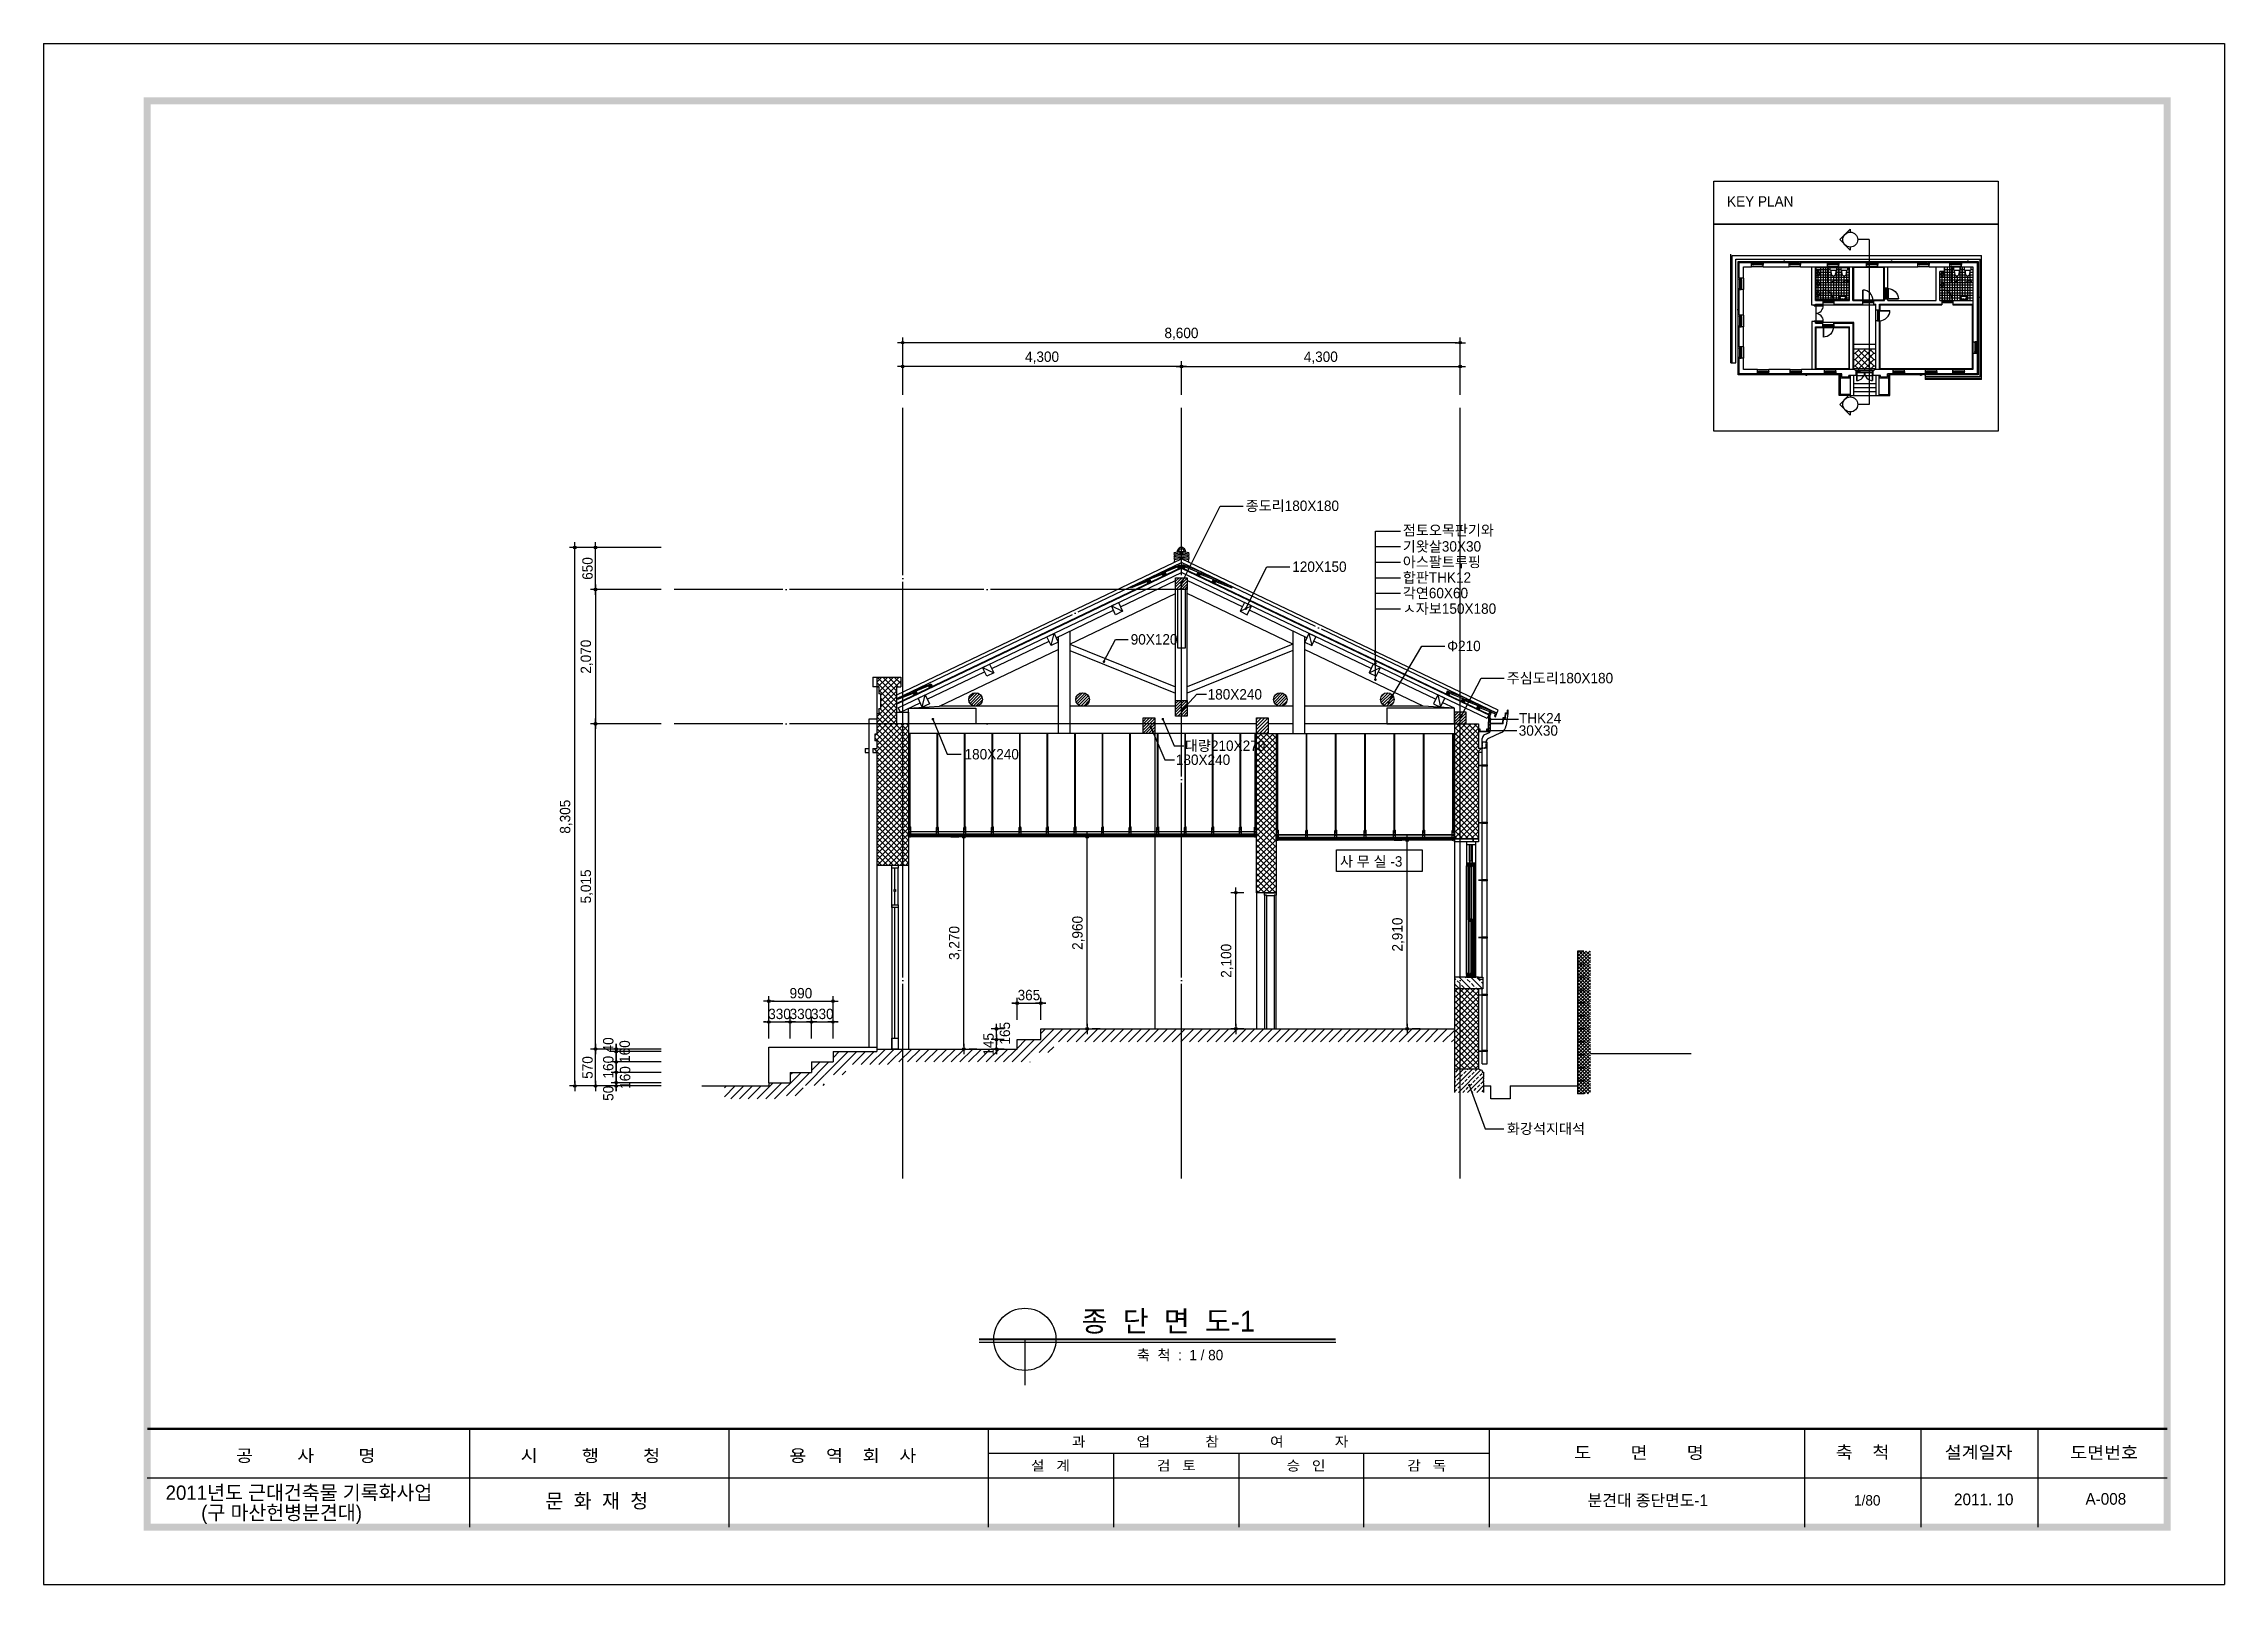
# Model space of a CAD drawing. Extents: x 216241 to 249881, y -129942 to -106182.
import ezdxf
from ezdxf.enums import TextEntityAlignment as Align

# ---------------------------------------------------------------- set-up
doc = ezdxf.new("R2010")
doc.units = 0
doc.header["$LTSCALE"] = 50
doc.header["$MEASUREMENT"] = 0
doc.header["$PDMODE"] = 35
doc.header["$PDSIZE"] = -10
doc.linetypes.add('CEN', pattern=[62, 60, -1, 0, -1])
doc.linetypes.add('HIDDEN2', pattern=[4.7625, 3.175, -1.5875])
doc.layers.get('0').update_dxf_attribs({"linetype": 'CONTINUOUS'})
doc.layers.get('DEFPOINTS').update_dxf_attribs({"linetype": 'CONTINUOUS'})
for name, color, linetype in [('4', 4, 'CONTINUOUS'), ('9', 9, 'CONTINUOUS'), ('CEN', 1, 'CEN'), ('COL', 2, 'CONTINUOUS'), ('COR', 4, 'CONTINUOUS'), ('DIM', 7, 'CONTINUOUS'), ('ele-3', 6, 'CONTINUOUS'), ('FIN', 5, 'CONTINUOUS'), ('h', 5, 'CONTINUOUS'), ('ha', 30, 'CONTINUOUS'), ('HAT', 5, 'CONTINUOUS'), ('sec-2', 2, 'CONTINUOUS'), ('SHT1', 6, 'CONTINUOUS'), ('SYM', 7, 'CONTINUOUS'), ('TEX', 7, 'CONTINUOUS'), ('TEXT', 7, 'CONTINUOUS'), ('W-1', 3, 'CONTINUOUS'), ('W-2', 2, 'CONTINUOUS'), ('WAL', 3, 'CONTINUOUS'), ('WALLI', 4, 'CONTINUOUS'), ('WID', 4, 'CONTINUOUS')]:
    doc.layers.add(name, color=color, linetype=linetype)
doc.styles.add('GHS', font='HYWULM_0.TTF')
doc.styles.add('HY울릉도M', font='HYWULM_0.TTF')
doc.styles.add('title', font='HYWULB_0.TTF', dxfattribs={"width": 0.6})
doc.styles.add('현창', font='HYWULM_0.TTF')
doc.dimstyles.new('STANDARD$0', dxfattribs={"dimscale": 30, "dimtxt": 3, "dimasz": 1, "dimexe": 2, "dimexo": 5, "dimgap": 0.9, "dimtad": 1, "dimtoh": 1, "dimdec": 4, "dimzin": 0, "dimdsep": 46, "dimlunit": 6, "dimtxsty": 'GHS', "dimblk1": 'DIMDOT', "dimblk2": 'DIMDOT', "dimsah": 1, "dimcen": 0.09, "dimadec": 0, "dimazin": 0, "dimtfac": 1, "dimtdec": 4, "dimtofl": 0, "dimtmove": 2, "dimatfit": 3, "dimldrblk": 'DIMDOT', "dimfxl": 1, "dimtolj": 1, "dimtzin": 0, "dimarcsym": 0})
pattern_1 = [(45, (279556.538, -210237.9), (-22.45064, 22.45064), [])]
pattern_2 = [(45, (322434.413, -210237.9), (-26.516504, 26.516504), [])]
pattern_3 = [(45, (402774.54, 626252.465), (-44.194174, 44.194174), []), (135, (402774.54, 626252.465), (-44.194174, -44.194174), [])]
pattern_4 = [(315, (247802.2005, -282476.867), (-3.928862, -3.928862), [])]
pattern_5 = [(315, (247815.9505, -282476.867), (-3.928862, -3.928862), [])]
pattern_6 = [(315, (248474.7005, -282476.867), (-3.928862, -3.928862), [])]
pattern_7 = [(315, (248488.4505, -282476.867), (-3.928862, -3.928862), [])]
pattern_8 = [(315, (249182.2005, -282476.867), (-3.928862, -3.928862), [])]
pattern_9 = [(315, (249195.9505, -282476.867), (-3.928862, -3.928862), [])]
pattern_10 = [(315, (250594.7005, -282476.867), (-3.928862, -3.928862), [])]
pattern_11 = [(315, (250608.4505, -282476.867), (-3.928862, -3.928862), [])]
pattern_12 = [(315, (251259.7005, -282476.867), (-3.928862, -3.928862), [])]
pattern_13 = [(315, (251273.4505, -282476.867), (-3.928862, -3.928862), [])]
pattern_14 = [(315, (251824.7005, -282476.867), (-3.928862, -3.928862), [])]
pattern_15 = [(315, (251838.4505, -282476.867), (-3.928862, -3.928862), [])]
pattern_16 = [(135, (250566.7734, -284646.44), (-3.928862, -3.928862), [])]
pattern_17 = [(135, (250566.7734, -285293.94), (-3.928862, -3.928862), [])]
pattern_18 = [(135, (250566.7734, -285280.19), (-3.928862, -3.928862), [])]
pattern_19 = [(45, (292740.444, -285191.44), (3.928862, -3.928862), [])]
pattern_20 = [(45, (292740.444, -285177.69), (3.928862, -3.928862), [])]
pattern_21 = [(45, (247684.7005, -242910.6965), (-3.928862, 3.928862), [])]
pattern_22 = [(45, (247698.4505, -242910.6965), (-3.928862, 3.928862), [])]
pattern_23 = [(45, (248455.9505, -242910.6965), (-3.928862, 3.928862), [])]
pattern_24 = [(45, (248469.7005, -242910.6965), (-3.928862, 3.928862), [])]
pattern_25 = [(45, (249242.2005, -242910.6965), (-3.928862, 3.928862), [])]
pattern_26 = [(45, (249255.9505, -242910.6965), (-3.928862, 3.928862), [])]
pattern_27 = [(45, (250044.7005, -242910.6965), (-3.928862, 3.928862), [])]
pattern_28 = [(45, (250058.4505, -242910.6965), (-3.928862, 3.928862), [])]
pattern_29 = [(45, (251103.4505, -242910.6965), (-3.928862, 3.928862), [])]
pattern_30 = [(45, (251117.2005, -242910.6965), (-3.928862, 3.928862), [])]
pattern_31 = [(45, (251764.7005, -242910.6965), (-3.928862, 3.928862), [])]
pattern_32 = [(45, (251778.4505, -242910.6965), (-3.928862, 3.928862), [])]
pattern_33 = [(135, (250566.7734, -283883.94), (-3.928862, -3.928862), [])]
pattern_34 = [(135, (250566.7734, -283870.19), (-3.928862, -3.928862), [])]
pattern_35 = [(135, (250566.7734, -284632.69), (-3.928862, -3.928862), [])]

msp = doc.modelspace()

# ---------------------------------------------------------------- texts
at = {"layer": 'DIM', "style": '현창'}
for s, p in [('KEY PLAN', (242209.23507, -108694.49465)), ('종도리180X180', (234783.45424, -113389.0116)), ('점토오목판기와 ', (237207.99042, -113766.5418)), ('기왓살30X30', (237207.54069, -114014.67448)), ('120X150', (235502.43982, -114328.07741)), ('합판THK12', (237207.54069, -114494.67448)), ('아스팔트루핑 ', (237207.54069, -114254.67448)), ('각연60X60', (237207.54069, -114734.67448)), ('ㅅ자보150X180', (237207.54069, -114974.67448)), ('90X120', (233010.20873, -115448.46926)), ('Φ210', (237892.75953, -115550.68564)), ('주심도리180X180', (238811.05016, -116045.84918)), ('180X240', (234197.26065, -116296.39071)), ('30X30', (238996.19352, -116854.55899)), ('THK24', (239000.01921, -116664.74802)), ('180X240', (230447.30424, -117220.1322)), ('대량210X270', (233846.51227, -117088.75102)), ('180X240', (233706.77837, -117305.30167)), ('사 무 실 -3', (236238.42028, -118872.93058)), ('화강석지대석', (238813.80089, -122995.11164))]:
    msp.add_text(s, height=160, dxfattribs=at).set_placement(p)
at = {"layer": 'TEX', "style": 'title'}
msp.add_text('  종  단  면  도-1', height=320, dxfattribs=at).set_placement((232018.291, -126043.1917))
at = {"layer": 'TEXT', "style": '현창'}
msp.add_text('축  척  :  1 / 80', height=160, dxfattribs=at).set_placement((233105.7392, -126485.89057))
at = {"layer": 'WAL', "linetype": 'Continuous', "style": 'HY울릉도M'}
for s, p in [('2011년도 근대건축물 기록화사업', (218122.88585, -128637.35758)), ('(구 마산헌병분견대)', (218672.1343, -128945.71535))]:
    msp.add_text(s, height=220, dxfattribs=at).set_placement(p)
at = {"layer": 'WAL', "style": 'HY울릉도M'}
msp.add_text('분견대 종단면도-1', height=180, dxfattribs=at).set_placement((240058.86925, -128735.46027))
for s, height, p in [('1/80', 160, (244372.1408, -128725.73951)), ('A-008', 180, (248052.5437, -128713.54503))]:
    msp.add_text(s, height=height, dxfattribs=at).set_placement(p, align=Align.CENTER)
at = {"layer": 'WAL', "linetype": 'Continuous', "style": 'HY울릉도M'}
msp.add_text('2011. 10', height=180, dxfattribs=at).set_placement((246169.1828, -128631.20554), align=Align.MIDDLE_CENTER)

# ---------------------------------------------------------------- blocks, each defined once
blk = doc.blocks.new('20')
at = {"layer": 'COR', "linetype": 'Continuous'}
for p, q in [((242847, -53606), (242847, -57398)), ((252847, -53606), (252847, -57398)), ((262847, -53606), (262847, -57398)), ((282175, -53606), (282175, -57398)), ((294331, -53606), (294331, -57398)), ((294331, -53606), (294331, -57398)), ((298824, -53606), (298824, -57398)), ((303324, -53606), (303324, -57398)), ((282175, -54554), (262847, -54554)), ((308324, -55502), (230424, -55502)), ((308324, -55502), (230424, -55502))]:
    blk.add_line(p, q, dxfattribs=at)
at = {"layer": 'COR'}
for p, q in [((267679, -54554), (267679, -57398)), ((272511, -54554), (272511, -57398)), ((277343, -57398), (277343, -54554))]:
    blk.add_line(p, q, dxfattribs=at)
at = {"layer": 'COR', "linetype": 'Continuous', "const_width": 270}
blk.add_lwpolyline([(230424, -2398), (230424, -57398), (308324, -57398), (308324, -2398)], close=True, dxfattribs=at)
at = {"layer": 'COR', "linetype": 'Continuous', "const_width": 94.8}
blk.add_lwpolyline([(308324, -53606), (230424, -53606)], dxfattribs=at)
at = {"layer": 'HAT'}
for p, q in [((226424, -198), (226424, -59598)), ((226424, -198), (310524, -198)), ((310524, -198), (310524, -59598)), ((226424, -59598), (310524, -59598))]:
    blk.add_line(p, q, dxfattribs=at)
at = {"layer": 'WAL', "linetype": 'Continuous', "style": 'HY울릉도M', "width": 1.1}
for s, height, p in [('공         사         명', 474.35, (233841, -54872)), ('시         행         청', 474.35, (244822, -54873)), ('용    역    회    사', 474.35, (255184, -54873)), ('과             업              참             여             자', 379.48, (266081, -54287)), ('도        면        명', 474.35, (285449, -54755)), ('축    척', 474.3, (295539, -54743)), ('설계일자', 474.3, (299737, -54743)), ('도면번호', 474.3, (304577, -54755)), ('설   계', 379.5, (264501, -55211)), ('검   토', 379.5, (269356, -55211)), ('승   인', 379.5, (274355, -55211)), ('감   독', 379.5, (279013, -55211))]:
    blk.add_text(s, height=height, dxfattribs=at).set_placement(p)
at = {"layer": 'WAL', "linetype": 'Continuous', "style": 'HY울릉도M'}
blk.add_text('문  화  재  청', height=550, dxfattribs=at).set_placement((249739, -56656), align=Align.RIGHT)
blk = doc.blocks.new('DIMDOT')
at = {"linetype": 'Continuous'}
blk.add_line((-2, 0), (2, 0), dxfattribs=at)
for radius in [0.5, 0.25]:
    blk.add_circle((0, 0), radius, dxfattribs=at)
blk = doc.blocks.new('*D6')
at = {"layer": 'DEFPOINTS', "color": 0}
for p in [(229493, -110794), (229493, -111799), (238093, -111799)]:
    blk.add_point(p, dxfattribs=at)
at = {"layer": 'SYM', "color": 211, "lineweight": -2}
for p, q in [((229493, -111599), (229493, -110714)), ((238053, -110794), (229533, -110794)), ((238093, -111599), (238093, -110714))]:
    blk.add_line(p, q, dxfattribs=at)
at = {"layer": 'SYM', "color": 211, "lineweight": -2, "xscale": 40, "yscale": 40, "zscale": 40, "rotation": 180}
blk.add_blockref('DIMDOT', (229493, -110794), dxfattribs=at)
at = {"layer": 'SYM', "color": 211, "lineweight": -2, "xscale": 40, "yscale": 40, "zscale": 40}
blk.add_blockref('DIMDOT', (238093, -110794), dxfattribs=at)
at = {"layer": 'SYM', "color": 0, "insert": (233793, -110658), "char_height": 160, "attachment_point": 5, "style": '현창'}
blk.add_mtext('\\A1;8,600', dxfattribs=at)
blk = doc.blocks.new('*D7')
at = {"layer": 'DEFPOINTS', "color": 0}
for p in [(229493, -111161), (229493, -111799), (233793, -111799)]:
    blk.add_point(p, dxfattribs=at)
at = {"layer": 'SYM', "color": 211, "lineweight": -2}
for p, q in [((229493, -111599), (229493, -111081)), ((233753, -111161), (229533, -111161)), ((233793, -111599), (233793, -111081))]:
    blk.add_line(p, q, dxfattribs=at)
at = {"layer": 'SYM', "color": 211, "lineweight": -2, "xscale": 40, "yscale": 40, "zscale": 40, "rotation": 180}
blk.add_blockref('DIMDOT', (229493, -111161), dxfattribs=at)
at = {"layer": 'SYM', "color": 211, "lineweight": -2, "xscale": 40, "yscale": 40, "zscale": 40}
blk.add_blockref('DIMDOT', (233793, -111161), dxfattribs=at)
at = {"layer": 'SYM', "color": 0, "insert": (231643, -111025), "char_height": 160, "attachment_point": 5, "style": '현창'}
blk.add_mtext('\\A1;4,300', dxfattribs=at)
blk = doc.blocks.new('*D8')
at = {"layer": 'DEFPOINTS', "color": 0}
for p in [(238093, -111161), (233793, -111799), (238093, -111799)]:
    blk.add_point(p, dxfattribs=at)
at = {"layer": 'SYM', "color": 211, "lineweight": -2}
for p, q in [((233793, -111599), (233793, -111081)), ((233833, -111161), (238053, -111161)), ((238093, -111599), (238093, -111081))]:
    blk.add_line(p, q, dxfattribs=at)
at = {"layer": 'SYM', "color": 211, "lineweight": -2, "xscale": 40, "yscale": 40, "zscale": 40, "rotation": 180}
blk.add_blockref('DIMDOT', (233793, -111161), dxfattribs=at)
at = {"layer": 'SYM', "color": 211, "lineweight": -2, "xscale": 40, "yscale": 40, "zscale": 40}
blk.add_blockref('DIMDOT', (238093, -111161), dxfattribs=at)
at = {"layer": 'SYM', "color": 0, "insert": (235943, -111025), "char_height": 160, "attachment_point": 5, "style": '현창'}
blk.add_mtext('\\A1;4,300', dxfattribs=at)
blk = doc.blocks.new('*D9')
at = {"layer": 'DEFPOINTS', "color": 0}
for p in [(225967, -114601), (224755, -116671), (225967, -116671)]:
    blk.add_point(p, dxfattribs=at)
at = {"layer": 'SYM', "color": 211, "lineweight": -2}
for p, q in [((225767, -114601), (224675, -114601)), ((224755, -114641), (224755, -116631)), ((225767, -116671), (224675, -116671))]:
    blk.add_line(p, q, dxfattribs=at)
at = {"layer": 'SYM', "color": 211, "lineweight": -2, "xscale": 40, "yscale": 40, "zscale": 40}
for p, rotation in [((224755, -114601), 90), ((224755, -116671), 270)]:
    blk.add_blockref('DIMDOT', p, dxfattribs=dict(at, rotation=rotation))
at = {"layer": 'SYM', "color": 0, "insert": (224620, -115636), "char_height": 160, "attachment_point": 5, "rotation": 90, "style": '현창'}
blk.add_mtext('\\A1;2,070', dxfattribs=at)
blk = doc.blocks.new('*D10')
at = {"layer": 'DEFPOINTS', "color": 0}
for p in [(224755, -116671), (225967, -116671), (225967, -121686)]:
    blk.add_point(p, dxfattribs=at)
at = {"layer": 'SYM', "color": 211, "lineweight": -2}
for p, q in [((225767, -116671), (224675, -116671)), ((224755, -121646), (224755, -116711)), ((225767, -121686), (224675, -121686))]:
    blk.add_line(p, q, dxfattribs=at)
at = {"layer": 'SYM', "color": 211, "lineweight": -2, "xscale": 40, "yscale": 40, "zscale": 40}
for p, rotation in [((224755, -116671), 90), ((224755, -121686), 270)]:
    blk.add_blockref('DIMDOT', p, dxfattribs=dict(at, rotation=rotation))
at = {"layer": 'SYM', "color": 0, "insert": (224620, -119179), "char_height": 160, "attachment_point": 5, "rotation": 90, "style": '현창'}
blk.add_mtext('\\A1;5,015', dxfattribs=at)
blk = doc.blocks.new('*D11')
at = {"layer": 'DEFPOINTS', "color": 0}
for p in [(224755, -113951), (225967, -113951), (225967, -114601)]:
    blk.add_point(p, dxfattribs=at)
at = {"layer": 'SYM', "color": 211, "lineweight": -2}
for p, q in [((225767, -113951), (224675, -113951)), ((224755, -114561), (224755, -113991)), ((225767, -114601), (224675, -114601))]:
    blk.add_line(p, q, dxfattribs=at)
at = {"layer": 'SYM', "color": 211, "lineweight": -2, "xscale": 40, "yscale": 40, "zscale": 40}
for p, rotation in [((224755, -113951), 90), ((224755, -114601), 270)]:
    blk.add_blockref('DIMDOT', p, dxfattribs=dict(at, rotation=rotation))
at = {"layer": 'SYM', "color": 0, "insert": (224632, -114276), "char_height": 160, "attachment_point": 5, "rotation": 90, "style": '현창'}
blk.add_mtext('\\A1;650', dxfattribs=at)
blk = doc.blocks.new('*D12')
at = {"layer": 'DEFPOINTS', "color": 0}
for p in [(225075, -121686), (225967, -121686), (225967, -121726)]:
    blk.add_point(p, dxfattribs=at)
at = {"layer": 'SYM', "color": 211, "lineweight": -2}
for p, q in [((225767, -121686), (224995, -121686)), ((225767, -121726), (224995, -121726)), ((225075, -121646), (225075, -121606)), ((225075, -121726), (225075, -121686)), ((225075, -121766), (225075, -121806))]:
    blk.add_line(p, q, dxfattribs=at)
at = {"layer": 'SYM', "color": 211, "lineweight": -2, "xscale": 40, "yscale": 40, "zscale": 40}
for p, rotation in [((225075, -121686), 270), ((225075, -121726), 90)]:
    blk.add_blockref('DIMDOT', p, dxfattribs=dict(at, rotation=rotation))
at = {"layer": 'SYM', "color": 0, "insert": (224952, -121622), "char_height": 160, "attachment_point": 5, "rotation": 90, "style": '현창'}
blk.add_mtext('\\A1;40', dxfattribs=at)
blk = doc.blocks.new('*D13')
at = {"layer": 'DEFPOINTS', "color": 0}
for p in [(225075, -121726), (225967, -121726), (225967, -121886)]:
    blk.add_point(p, dxfattribs=at)
at = {"layer": 'SYM', "color": 211, "lineweight": -2}
for p, q in [((225767, -121726), (224995, -121726)), ((225075, -121686), (225075, -121646)), ((225075, -121886), (225075, -121726)), ((225767, -121886), (224995, -121886)), ((225075, -121926), (225075, -121966))]:
    blk.add_line(p, q, dxfattribs=at)
at = {"layer": 'SYM', "color": 211, "lineweight": -2, "xscale": 40, "yscale": 40, "zscale": 40}
for p, rotation in [((225075, -121726), 270), ((225075, -121886), 90)]:
    blk.add_blockref('DIMDOT', p, dxfattribs=dict(at, rotation=rotation))
at = {"layer": 'SYM', "color": 0, "insert": (225206, -121726), "char_height": 160, "attachment_point": 5, "rotation": 90, "style": '현창'}
blk.add_mtext('\\A1;160', dxfattribs=at)
blk = doc.blocks.new('*D14')
at = {"layer": 'DEFPOINTS', "color": 0}
for p in [(225075, -121886), (225967, -121886), (225967, -122046)]:
    blk.add_point(p, dxfattribs=at)
at = {"layer": 'SYM', "color": 211, "lineweight": -2}
for p, q in [((225767, -121886), (224995, -121886)), ((225767, -122046), (224995, -122046)), ((225075, -121846), (225075, -121806)), ((225075, -122046), (225075, -121886)), ((225075, -122086), (225075, -122126))]:
    blk.add_line(p, q, dxfattribs=at)
at = {"layer": 'SYM', "color": 211, "lineweight": -2, "xscale": 40, "yscale": 40, "zscale": 40}
for p, rotation in [((225075, -121886), 270), ((225075, -122046), 90)]:
    blk.add_blockref('DIMDOT', p, dxfattribs=dict(at, rotation=rotation))
at = {"layer": 'SYM', "color": 0, "insert": (224952, -121966), "char_height": 160, "attachment_point": 5, "rotation": 90, "style": '현창'}
blk.add_mtext('\\A1;160', dxfattribs=at)
blk = doc.blocks.new('*D15')
at = {"layer": 'DEFPOINTS', "color": 0}
for p in [(225075, -122046), (225967, -122046), (225967, -122206)]:
    blk.add_point(p, dxfattribs=at)
at = {"layer": 'SYM', "color": 211, "lineweight": -2}
for p, q in [((225767, -122046), (224995, -122046)), ((225075, -122006), (225075, -121966)), ((225075, -122206), (225075, -122046)), ((225767, -122206), (224995, -122206)), ((225075, -122246), (225075, -122286))]:
    blk.add_line(p, q, dxfattribs=at)
at = {"layer": 'SYM', "color": 211, "lineweight": -2, "xscale": 40, "yscale": 40, "zscale": 40}
for p, rotation in [((225075, -122046), 270), ((225075, -122206), 90)]:
    blk.add_blockref('DIMDOT', p, dxfattribs=dict(at, rotation=rotation))
at = {"layer": 'SYM', "color": 0, "insert": (225212, -122126), "char_height": 160, "attachment_point": 5, "rotation": 90, "style": '현창'}
blk.add_mtext('\\A1;160', dxfattribs=at)
blk = doc.blocks.new('*D16')
at = {"layer": 'DEFPOINTS', "color": 0}
for p in [(225075, -122206), (225967, -122206), (225967, -122256)]:
    blk.add_point(p, dxfattribs=at)
at = {"layer": 'SYM', "color": 211, "lineweight": -2}
for p, q in [((225767, -122206), (224995, -122206)), ((225767, -122256), (224995, -122256)), ((225075, -122166), (225075, -122126)), ((225075, -122256), (225075, -122206)), ((225075, -122296), (225075, -122336))]:
    blk.add_line(p, q, dxfattribs=at)
at = {"layer": 'SYM', "color": 211, "lineweight": -2, "xscale": 40, "yscale": 40, "zscale": 40}
for p, rotation in [((225075, -122206), 270), ((225075, -122256), 90)]:
    blk.add_blockref('DIMDOT', p, dxfattribs=dict(at, rotation=rotation))
at = {"layer": 'SYM', "color": 0, "insert": (224952, -122369), "char_height": 160, "attachment_point": 5, "rotation": 90, "style": '현창'}
blk.add_mtext('\\A1;50', dxfattribs=at)
blk = doc.blocks.new('*D17')
at = {"layer": 'DEFPOINTS', "color": 0}
for p in [(224755, -121686), (225967, -121686), (225967, -122256)]:
    blk.add_point(p, dxfattribs=at)
at = {"layer": 'SYM', "color": 211, "lineweight": -2}
for p, q in [((225767, -121686), (224675, -121686)), ((224755, -122216), (224755, -121726)), ((225767, -122256), (224675, -122256))]:
    blk.add_line(p, q, dxfattribs=at)
at = {"layer": 'SYM', "color": 211, "lineweight": -2, "xscale": 40, "yscale": 40, "zscale": 40}
for p, rotation in [((224755, -121686), 90), ((224755, -122256), 270)]:
    blk.add_blockref('DIMDOT', p, dxfattribs=dict(at, rotation=rotation))
at = {"layer": 'SYM', "color": 0, "insert": (224632, -121971), "char_height": 160, "attachment_point": 5, "rotation": 90, "style": '현창'}
blk.add_mtext('\\A1;570', dxfattribs=at)
blk = doc.blocks.new('*D18')
at = {"layer": 'DEFPOINTS', "color": 0}
for p in [(228418, -121269), (228088, -121726), (228418, -121726)]:
    blk.add_point(p, dxfattribs=at)
at = {"layer": 'SYM', "color": 211, "lineweight": -2}
for p, q in [((228048, -121269), (228008, -121269)), ((228088, -121526), (228088, -121189)), ((228088, -121269), (228418, -121269)), ((228418, -121526), (228418, -121189)), ((228458, -121269), (228498, -121269))]:
    blk.add_line(p, q, dxfattribs=at)
at = {"layer": 'SYM', "color": 211, "lineweight": -2, "xscale": 40, "yscale": 40, "zscale": 40}
blk.add_blockref('DIMDOT', (228088, -121269), dxfattribs=at)
at = {"layer": 'SYM', "color": 211, "lineweight": -2, "xscale": 40, "yscale": 40, "zscale": 40, "rotation": 180}
blk.add_blockref('DIMDOT', (228418, -121269), dxfattribs=at)
at = {"layer": 'SYM', "color": 0, "insert": (228253, -121146), "char_height": 160, "attachment_point": 5, "style": '현창'}
blk.add_mtext('\\A1;330', dxfattribs=at)
blk = doc.blocks.new('*D19')
at = {"layer": 'DEFPOINTS', "color": 0}
for p in [(228088, -121269), (227758, -121726), (228088, -121726)]:
    blk.add_point(p, dxfattribs=at)
at = {"layer": 'SYM', "color": 211, "lineweight": -2}
for p, q in [((227718, -121269), (227678, -121269)), ((227758, -121526), (227758, -121189)), ((227758, -121269), (228088, -121269)), ((228088, -121526), (228088, -121189)), ((228128, -121269), (228168, -121269))]:
    blk.add_line(p, q, dxfattribs=at)
at = {"layer": 'SYM', "color": 211, "lineweight": -2, "xscale": 40, "yscale": 40, "zscale": 40}
blk.add_blockref('DIMDOT', (227758, -121269), dxfattribs=at)
at = {"layer": 'SYM', "color": 211, "lineweight": -2, "xscale": 40, "yscale": 40, "zscale": 40, "rotation": 180}
blk.add_blockref('DIMDOT', (228088, -121269), dxfattribs=at)
at = {"layer": 'SYM', "color": 0, "insert": (227923, -121146), "char_height": 160, "attachment_point": 5, "style": '현창'}
blk.add_mtext('\\A1;330', dxfattribs=at)
blk = doc.blocks.new('*D20')
at = {"layer": 'DEFPOINTS', "color": 0}
for p in [(227758, -121269), (227428, -121726), (227758, -121726)]:
    blk.add_point(p, dxfattribs=at)
at = {"layer": 'SYM', "color": 211, "lineweight": -2}
for p, q in [((227388, -121269), (227348, -121269)), ((227428, -121526), (227428, -121189)), ((227428, -121269), (227758, -121269)), ((227758, -121526), (227758, -121189)), ((227798, -121269), (227838, -121269))]:
    blk.add_line(p, q, dxfattribs=at)
at = {"layer": 'SYM', "color": 211, "lineweight": -2, "xscale": 40, "yscale": 40, "zscale": 40}
blk.add_blockref('DIMDOT', (227428, -121269), dxfattribs=at)
at = {"layer": 'SYM', "color": 211, "lineweight": -2, "xscale": 40, "yscale": 40, "zscale": 40, "rotation": 180}
blk.add_blockref('DIMDOT', (227758, -121269), dxfattribs=at)
at = {"layer": 'SYM', "color": 0, "insert": (227593, -121146), "char_height": 160, "attachment_point": 5, "style": '현창'}
blk.add_mtext('\\A1;330', dxfattribs=at)
blk = doc.blocks.new('*D21')
at = {"layer": 'DEFPOINTS', "color": 0}
for p in [(228418, -120949), (227428, -121726), (228418, -121726)]:
    blk.add_point(p, dxfattribs=at)
at = {"layer": 'SYM', "color": 211, "lineweight": -2}
for p, q in [((227428, -121526), (227428, -120869)), ((227468, -120949), (228378, -120949)), ((228418, -121526), (228418, -120869))]:
    blk.add_line(p, q, dxfattribs=at)
at = {"layer": 'SYM', "color": 211, "lineweight": -2, "xscale": 40, "yscale": 40, "zscale": 40, "rotation": 180}
blk.add_blockref('DIMDOT', (227428, -120949), dxfattribs=at)
at = {"layer": 'SYM', "color": 211, "lineweight": -2, "xscale": 40, "yscale": 40, "zscale": 40}
blk.add_blockref('DIMDOT', (228418, -120949), dxfattribs=at)
at = {"layer": 'SYM', "color": 0, "insert": (227923, -120826), "char_height": 160, "attachment_point": 5, "style": '현창'}
blk.add_mtext('\\A1;990', dxfattribs=at)
blk = doc.blocks.new('*D22')
at = {"layer": 'DEFPOINTS', "color": 0}
for p in [(230939, -121541), (231259, -121541), (231259, -121686)]:
    blk.add_point(p, dxfattribs=at)
at = {"layer": 'SYM', "color": 211, "lineweight": -2}
for p, q in [((231059, -121541), (230859, -121541)), ((231059, -121686), (230859, -121686)), ((230939, -121501), (230939, -121461)), ((230939, -121686), (230939, -121541)), ((230939, -121726), (230939, -121766))]:
    blk.add_line(p, q, dxfattribs=at)
at = {"layer": 'SYM', "color": 211, "lineweight": -2, "xscale": 40, "yscale": 40, "zscale": 40}
for p, rotation in [((230939, -121541), 270), ((230939, -121686), 90)]:
    blk.add_blockref('DIMDOT', p, dxfattribs=dict(at, rotation=rotation))
at = {"layer": 'SYM', "color": 0, "insert": (230818, -121614), "char_height": 160, "attachment_point": 5, "rotation": 90, "style": '현창'}
blk.add_mtext('\\A1;145', dxfattribs=at)
blk = doc.blocks.new('*D23')
at = {"layer": 'DEFPOINTS', "color": 0}
for p in [(230939, -121376), (231259, -121376), (231259, -121541)]:
    blk.add_point(p, dxfattribs=at)
at = {"layer": 'SYM', "color": 211, "lineweight": -2}
for p, q in [((231059, -121376), (230859, -121376)), ((230939, -121501), (230939, -121416)), ((231059, -121541), (230859, -121541))]:
    blk.add_line(p, q, dxfattribs=at)
at = {"layer": 'SYM', "color": 211, "lineweight": -2, "xscale": 40, "yscale": 40, "zscale": 40}
for p, rotation in [((230939, -121376), 90), ((230939, -121541), 270)]:
    blk.add_blockref('DIMDOT', p, dxfattribs=dict(at, rotation=rotation))
at = {"layer": 'SYM', "color": 0, "insert": (231070, -121443), "char_height": 160, "attachment_point": 5, "rotation": 90, "style": '현창'}
blk.add_mtext('\\A1;165', dxfattribs=at)
blk = doc.blocks.new('*D24')
at = {"layer": 'DEFPOINTS', "color": 0}
for p in [(231623, -120978), (231258, -121436), (231623, -121436)]:
    blk.add_point(p, dxfattribs=at)
at = {"layer": 'SYM', "color": 211, "lineweight": -2}
for p, q in [((231218, -120978), (231178, -120978)), ((231258, -121236), (231258, -120898)), ((231258, -120978), (231623, -120978)), ((231623, -121236), (231623, -120898)), ((231663, -120978), (231703, -120978))]:
    blk.add_line(p, q, dxfattribs=at)
at = {"layer": 'SYM', "color": 211, "lineweight": -2, "xscale": 40, "yscale": 40, "zscale": 40}
blk.add_blockref('DIMDOT', (231258, -120978), dxfattribs=at)
at = {"layer": 'SYM', "color": 211, "lineweight": -2, "xscale": 40, "yscale": 40, "zscale": 40, "rotation": 180}
blk.add_blockref('DIMDOT', (231623, -120978), dxfattribs=at)
at = {"layer": 'SYM', "color": 0, "insert": (231440, -120855), "char_height": 160, "attachment_point": 5, "style": '현창'}
blk.add_mtext('\\A1;365', dxfattribs=at)
blk = doc.blocks.new('*D25')
at = {"layer": 'DEFPOINTS', "color": 0}
for p in [(230438, -118416), (230438, -118416), (230438, -121686)]:
    blk.add_point(p, dxfattribs=at)
at = {"layer": 'SYM', "color": 211, "lineweight": -2}
for p, q in [((230238, -118416), (230358, -118416)), ((230438, -121646), (230438, -118456)), ((230638, -121686), (230518, -121686))]:
    blk.add_line(p, q, dxfattribs=at)
at = {"layer": 'SYM', "color": 211, "lineweight": -2, "xscale": 40, "yscale": 40, "zscale": 40}
for p, rotation in [((230438, -118416), 90), ((230438, -121686), 270)]:
    blk.add_blockref('DIMDOT', p, dxfattribs=dict(at, rotation=rotation))
at = {"layer": 'SYM', "color": 0, "insert": (230302, -120051), "char_height": 160, "attachment_point": 5, "rotation": 90, "style": '현창'}
blk.add_mtext('\\A1;3,270', dxfattribs=at)
blk = doc.blocks.new('*D26')
at = {"layer": 'DEFPOINTS', "color": 0}
for p in [(237274, -118466), (237274, -118466), (237274, -121376)]:
    blk.add_point(p, dxfattribs=at)
at = {"layer": 'SYM', "color": 211, "lineweight": -2}
for p, q in [((237074, -118466), (237194, -118466)), ((237274, -121336), (237274, -118506)), ((237474, -121376), (237354, -121376))]:
    blk.add_line(p, q, dxfattribs=at)
at = {"layer": 'SYM', "color": 211, "lineweight": -2, "xscale": 40, "yscale": 40, "zscale": 40}
for p, rotation in [((237274, -118466), 90), ((237274, -121376), 270)]:
    blk.add_blockref('DIMDOT', p, dxfattribs=dict(at, rotation=rotation))
at = {"layer": 'SYM', "color": 0, "insert": (237138, -119921), "char_height": 160, "attachment_point": 5, "rotation": 90, "style": '현창'}
blk.add_mtext('\\A1;2,910', dxfattribs=at)
blk = doc.blocks.new('*D27')
at = {"layer": 'DEFPOINTS', "color": 0}
for p in [(234633, -119276), (234953, -119276), (234953, -121376)]:
    blk.add_point(p, dxfattribs=at)
at = {"layer": 'SYM', "color": 211, "lineweight": -2}
for p, q in [((234753, -119276), (234553, -119276)), ((234633, -121336), (234633, -119316)), ((234753, -121376), (234553, -121376))]:
    blk.add_line(p, q, dxfattribs=at)
at = {"layer": 'SYM', "color": 211, "lineweight": -2, "xscale": 40, "yscale": 40, "zscale": 40}
for p, rotation in [((234633, -119276), 90), ((234633, -121376), 270)]:
    blk.add_blockref('DIMDOT', p, dxfattribs=dict(at, rotation=rotation))
at = {"layer": 'SYM', "color": 0, "insert": (234497, -120326), "char_height": 160, "attachment_point": 5, "rotation": 90, "style": '현창'}
blk.add_mtext('\\A1;2,100', dxfattribs=at)
blk = doc.blocks.new('*D28')
at = {"layer": 'DEFPOINTS', "color": 0}
for p in [(232338, -118416), (232338, -118416), (232338, -121376)]:
    blk.add_point(p, dxfattribs=at)
at = {"layer": 'SYM', "color": 211, "lineweight": -2}
for p, q in [((232338, -121336), (232338, -118456)), ((232538, -118416), (232418, -118416)), ((232538, -121376), (232418, -121376))]:
    blk.add_line(p, q, dxfattribs=at)
at = {"layer": 'SYM', "color": 211, "lineweight": -2, "xscale": 40, "yscale": 40, "zscale": 40}
for p, rotation in [((232338, -118416), 90), ((232338, -121376), 270)]:
    blk.add_blockref('DIMDOT', p, dxfattribs=dict(at, rotation=rotation))
at = {"layer": 'SYM', "color": 0, "insert": (232203, -119896), "char_height": 160, "attachment_point": 5, "rotation": 90, "style": '현창'}
blk.add_mtext('\\A1;2,960', dxfattribs=at)
blk = doc.blocks.new('*D29')
at = {"layer": 'DEFPOINTS', "color": 0}
for p in [(224435, -113951), (225967, -113951), (225967, -122256)]:
    blk.add_point(p, dxfattribs=at)
at = {"layer": 'SYM', "color": 211, "lineweight": -2}
for p, q in [((225767, -113951), (224355, -113951)), ((224435, -122216), (224435, -113991)), ((225767, -122256), (224355, -122256))]:
    blk.add_line(p, q, dxfattribs=at)
at = {"layer": 'SYM', "color": 211, "lineweight": -2, "xscale": 40, "yscale": 40, "zscale": 40}
for p, rotation in [((224435, -113951), 90), ((224435, -122256), 270)]:
    blk.add_blockref('DIMDOT', p, dxfattribs=dict(at, rotation=rotation))
at = {"layer": 'SYM', "color": 0, "insert": (224300, -118104), "char_height": 160, "attachment_point": 5, "rotation": 90, "style": '현창'}
blk.add_mtext('\\A1;8,305', dxfattribs=at)
blk = doc.blocks.new('AP2-D108')
for p, q in [((0, 90), (0, -90)), ((25, 90), (0, 90)), ((25, 90), (25, 940)), ((55, 90), (25, 90)), ((25, 59), (25, 90)), ((45, 59), (25, 59)), ((875, 59), (45, 59)), ((45, -61), (45, 59)), ((55, 90), (55, 939)), ((875, 90), (55, 90)), ((875, 59), (855, 59)), ((855, 59), (855, -61)), ((900, 90), (875, 90)), ((875, 90), (875, 59)), ((900, -90), (900, 90)), ((0, -90), (25, -90)), ((25, -61), (25, -90)), ((875, -61), (25, -61)), ((25, -90), (875, -90)), ((875, -61), (875, -90)), ((875, -90), (900, -90))]:
    blk.add_line(p, q)
blk.add_arc((25, 90), 850, 0, 90)
blk = doc.blocks.new('AP2-T208')
for p, q in [((-90, -25), (-90, 0)), ((-15, 0), (-15, -50)), ((15, 0), (15, -50)), ((90, -25), (90, 0)), ((-40, -25), (-90, -25)), ((-25, -40), (-40, -25)), ((-25, -65), (-25, -40)), ((-25, -105), (25, -105)), ((-25, -110), (-25, -105)), ((25, -110), (-25, -110)), ((-10, -95), (-10, -105)), ((10, -95), (10, -105)), ((25, -40), (40, -25)), ((25, -65), (25, -40)), ((25, -105), (25, -110)), ((40, -25), (90, -25))]:
    blk.add_line(p, q)
blk.add_lwpolyline([(0, 0), (-110, 0), (-230, 0), (-230, -135), (-230, -265, 0.1989124), (-225, -270), (-215, -270), (-195, -270, 0.1989124), (-190, -265, 0.1572518), (-185, -230, -0.3375473), (-80, -310, 0.389909), (0, -360, 0.389909), (80, -310, -0.3375473), (185, -230, 0.1572518), (190, -265, 0.1989124), (195, -270), (215, -270), (225, -270, 0.1989124), (230, -265), (230, -135), (230, 0), (110, 0)], format="xyb", close=True)
for points in [[(-185, -230, -0.0195644), (-170, -190, -0.0377751), (-155, -170, -0.0781562), (-100, -140, -0.0084723), (-75, -135, -0.0297252), (0, -130, -0.0297252), (75, -135, -0.0084723), (100, -140, -0.0781562), (155, -170, -0.0377751), (170, -190, -0.0195644), (185, -230, 0.1572518)], [(-170, -190), (-149, -192, -0.0428339), (-135, -195), (-102, -208, -0.0690188), (-90, -215), (-76, -229, -0.0437988), (-65, -245), (-56, -263, 0.0200716), (-45, -285), (-35, -302, 0.0274827), (-25, -315), (-18, -319, 0.0806116), (0, -320)], [(170, -190), (149, -192, 0.0428339), (135, -195), (102, -208, 0.0690188), (90, -215), (76, -229, 0.0437988), (65, -245), (56, -263, -0.0200716), (45, -285), (35, -302, -0.0274827), (25, -315), (18, -319, -0.0806116), (0, -320)]]:
    blk.add_lwpolyline(points, format="xyb")
blk.add_circle((0, -70), 25)
blk = doc.blocks.new('AP2-T103')
for p, q in [((10, -290), (10, -60)), ((40, -30), (460, -30)), ((180, -110), (160, -110)), ((200, -110), (300, -110)), ((250, -40), (250, -20)), ((250, -160), (250, -60)), ((250, -200), (250, -180)), ((320, -110), (340, -110)), ((490, -60), (490, -290))]:
    blk.add_line(p, q)
blk.add_lwpolyline([(0, 0), (250, 0), (500, 0), (500, -200), (500, -310), (499, -319, -0.0171367), (495, -340), (490, -355, -0.0516734), (480, -370), (468, -381, -0.0681211), (450, -390), (419, -398, -0.0413106), (390, -400), (250, -400), (110, -400), (81, -398, -0.0377153), (50, -390), (32, -381, -0.0783186), (20, -370), (10, -355, -0.0575531), (5, -340), (1, -319, -0.0413106), (0, -310), (0, -200)], format="xyb", close=True)
blk.add_lwpolyline([(127, -358), (116, -358), (107, -357), (99, -356), (93, -355), (87, -354), (82, -352), (78, -351), (74, -350), (71, -349), (68, -347), (65, -346), (63, -345), (61, -344), (60, -342), (58, -341), (57, -339), (55, -338), (54, -336), (54, -334), (53, -332), (52, -331), (51, -329), (51, -327), (50, -325), (49, -323), (49, -321), (48, -319), (48, -317), (47, -315), (47, -313), (46, -311), (46, -309), (46, -307), (45, -305), (45, -302), (45, -299), (45, -296), (45, -292), (46, -288), (46, -283), (46, -278), (47, -272), (47, -266), (48, -259), (49, -252), (50, -245), (51, -237), (52, -230), (54, -222), (56, -215), (58, -208), (61, -200), (63, -192), (66, -185), (70, -178), (73, -170), (77, -163), (81, -155), (86, -148), (90, -141), (95, -134), (99, -128), (103, -122), (107, -117), (111, -112), (115, -108), (119, -104), (122, -101), (126, -98), (129, -95), (133, -93), (137, -90), (141, -88), (145, -85), (149, -83), (154, -80), (159, -78), (164, -76), (171, -75), (178, -73), (185, -72), (193, -71), (202, -71), (211, -70), (220, -70), (230, -70), (240, -70), (250, -70), (260, -70), (270, -70), (280, -70), (289, -70), (298, -71), (307, -71), (315, -72), (322, -73), (329, -75), (336, -76), (341, -78), (346, -80), (351, -83), (355, -85), (359, -88), (363, -90), (367, -93), (371, -95), (374, -98), (378, -101), (381, -104), (385, -108), (389, -112), (392, -117), (397, -122), (401, -128), (405, -134), (410, -141), (414, -148), (419, -155), (423, -163), (427, -170), (430, -178), (434, -185), (437, -192), (439, -200), (442, -207), (444, -214), (446, -220), (448, -227), (449, -233), (450, -239), (451, -244), (452, -250), (453, -255), (453, -260), (454, -265), (454, -270), (454, -275), (455, -280), (455, -285), (455, -289), (455, -294), (455, -298), (454, -302), (454, -306), (454, -309), (453, -312), (453, -315), (452, -317), (452, -319), (451, -321), (451, -323), (450, -325), (449, -327), (449, -329), (448, -331), (447, -332), (446, -334), (446, -336), (445, -338), (443, -339), (442, -341), (440, -342), (439, -344), (437, -345), (435, -346), (432, -347), (429, -349), (426, -350), (422, -351), (418, -352), (413, -354), (407, -355), (401, -356), (393, -357), (384, -358), (373, -358), (361, -359), (348, -359), (333, -360), (318, -360), (302, -360), (285, -360), (267, -360), (250, -360), (233, -360), (215, -360), (198, -360), (182, -360), (167, -360), (152, -359), (139, -359)], close=True)
blk.add_circle((250, -110), 20)
for centre, start, end in [((40, -60), 90, 180), ((460, -60), 0, 90)]:
    blk.add_arc(centre, 30, start, end)
blk = doc.blocks.new('aera')
at = {"layer": 'h'}
h = blk.add_hatch(dxfattribs=at)
h.set_pattern_fill('ANSI31', color=256, scale=1.75, angle=450, style=0)
h.set_pattern_definition([(135, (250570.85, -283870.19), (-3.928862, -3.928862), [])])
h.paths.add_polyline_path([(269215, -261895), (269219, -261895), (269219, -261870), (269215, -261870)])
h = blk.add_hatch(dxfattribs=at)
h.set_pattern_fill('ANSI31', color=256, scale=1.75, angle=450, style=0)
h.set_pattern_definition([(135, (285642.877, -228718.208), (-3.92886205, -3.92886205), [])])
h.paths.add_polyline_path([(269223, -261903), (269223, -261906), (269215, -261906), (269215, -261903), (269215, -261895), (269251, -261895), (269251, -261906), (269244, -261906), (269244, -261903), (269236, -261903), (269236, -261906), (269230, -261906), (269230, -261903)])
h = blk.add_hatch(dxfattribs=at)
h.set_pattern_fill('ANSI31', color=256, scale=1.75, angle=450, style=0)
h.set_pattern_definition(pattern_34)
h.paths.add_polyline_path([(269219, -261875), (269219, -261870), (269247, -261870), (269247, -261875)])
h = blk.add_hatch(dxfattribs=at)
h.set_pattern_fill('ANSI31', color=256, scale=1.75, angle=360, style=0)
h.set_pattern_definition([(315, (246968.4625, -280260.344), (-3.928862, -3.928862), [])])
h.paths.add_polyline_path([(269226, -261912), (269226, -261914), (269230, -261914), (269230, -261903), (269223, -261903), (269223, -261912), (269224, -261912), (269225, -261912)])
h = blk.add_hatch(dxfattribs=at)
h.set_pattern_fill('ANSI31', color=256, scale=1.75, angle=450, style=0)
h.set_pattern_definition(pattern_34)
h.paths.add_polyline_path([(269232, -261877), (269234, -261877), (269234, -261893), (269232, -261893)])
h = blk.add_hatch(dxfattribs=at)
h.set_pattern_fill('ANSI31', color=256, scale=1.75, angle=450, style=0)
h.set_pattern_definition([(135, (250602.6, -283870.19), (-3.928862, -3.928862), [])])
h.paths.add_polyline_path([(269247, -261895), (269251, -261895), (269251, -261870), (269247, -261870)])
h = blk.add_hatch(dxfattribs=at)
h.set_pattern_fill('ANSI31', color=256, scale=1.75, angle=360, style=0)
h.set_pattern_definition([(45, (247684.7005, -242914.7733), (-3.928862, 3.928862), [])])
h.paths.add_polyline_path([(269487, -261559), (269487, -261563), (269462, -261563), (269462, -261559)])
h = blk.add_hatch(dxfattribs=at)
h.set_pattern_fill('ANSI31', color=256, scale=1.75, angle=360, style=0)
h.set_pattern_definition(pattern_21)
h.paths.add_polyline_path([(269467, -261563), (269462, -261563), (269462, -261591), (269467, -261591)])
h = blk.add_hatch(dxfattribs=at)
h.set_pattern_fill('ANSI31', color=256, scale=1.75, angle=360, style=0)
h.set_pattern_definition([(45, (247684.7005, -242946.5233), (-3.928862, 3.928862), [])])
h.paths.add_polyline_path([(269487, -261591), (269487, -261595), (269462, -261595), (269462, -261591)])
h = blk.add_hatch(dxfattribs=at)
h.set_pattern_fill('ANSI31', color=256, scale=1.75, angle=360, style=0)
h.set_pattern_definition(pattern_21)
h.paths.add_polyline_path([(269469, -261576), (269469, -261578), (269485, -261578), (269485, -261576)])
h = blk.add_hatch(dxfattribs=at)
h.set_pattern_fill('ANSI31', color=256, scale=1.75, angle=360, style=0)
h.set_pattern_definition([(45, (302904.182, -277986.8), (-3.92886205, 3.92886205), [])])
h.paths.add_polyline_path([(269495, -261567), (269499, -261567), (269499, -261559), (269495, -261559), (269487, -261559), (269487, -261595), (269499, -261595), (269499, -261588), (269495, -261588), (269495, -261580), (269499, -261580), (269499, -261574), (269495, -261574)])
h = blk.add_hatch(dxfattribs=at)
h.set_pattern_fill('ANSI31', color=256, scale=1.75, angle=270, style=0)
h.set_pattern_definition([(315, (287852.671, -239312.3856), (3.928862, 3.928862), [])])
h.paths.add_polyline_path([(269504, -261570), (269506, -261570), (269506, -261574), (269495, -261574), (269495, -261567), (269504, -261567), (269504, -261568), (269504, -261569)])
h = blk.add_hatch(dxfattribs=at)
h.set_pattern_fill('ANSI31', color=256, scale=1.75, angle=360, style=0)
h.set_pattern_definition([(225, (261998.604, -277717.9024), (3.928862, -3.928862), [])])
h.paths.add_polyline_path([(269578, -261568), (269583, -261568), (269584, -261568), (269584, -261569), (269582, -261569), (269582, -261570), (269584, -261570), (269584, -261573), (269577, -261573), (269577, -261570), (269578, -261570), (269578, -261569), (269577, -261569), (269577, -261568)])
h = blk.add_hatch(dxfattribs=at)
h.set_pattern_fill('ANSI31', color=256, scale=1.75, angle=270, style=0)
h.set_pattern_definition([(225, (251308.2963, -239312.3856), (-3.928862, 3.928862), [])])
h.paths.add_polyline_path([(269657, -261570), (269655, -261570), (269655, -261574), (269666, -261574), (269666, -261567), (269657, -261567), (269657, -261568), (269657, -261569)])
h = blk.add_hatch(dxfattribs=at)
h.set_pattern_fill('ANSI31', color=256, scale=1.75, angle=360, style=0)
h.set_pattern_definition([(45, (302850.432, -277986.8), (-3.92886205, 3.92886205), [])])
h.paths.add_polyline_path([(269666, -261567), (269662, -261567), (269662, -261559), (269666, -261559), (269674, -261559), (269674, -261595), (269662, -261595), (269662, -261588), (269666, -261588), (269666, -261580), (269662, -261580), (269662, -261574), (269666, -261574)])
h = blk.add_hatch(dxfattribs=at)
h.set_pattern_fill('ANSI31', color=256, scale=1.75, angle=360, style=0)
h.set_pattern_definition([(45, (247698.4505, -242914.7733), (-3.928862, 3.928862), [])])
h.paths.add_polyline_path([(269674, -261559), (269674, -261563), (269699, -261563), (269699, -261559)])
h = blk.add_hatch(dxfattribs=at)
h.set_pattern_fill('ANSI31', color=256, scale=1.75, angle=360, style=0)
h.set_pattern_definition([(45, (247698.4505, -242946.5233), (-3.928862, 3.928862), [])])
h.paths.add_polyline_path([(269674, -261591), (269674, -261595), (269699, -261595), (269699, -261591)])
h = blk.add_hatch(dxfattribs=at)
h.set_pattern_fill('ANSI31', color=256, scale=1.75, angle=360, style=0)
h.set_pattern_definition(pattern_22)
h.paths.add_polyline_path([(269692, -261576), (269692, -261578), (269676, -261578), (269676, -261576)])
h = blk.add_hatch(dxfattribs=at)
h.set_pattern_fill('ANSI31', color=256, scale=1.75, angle=360, style=0)
h.set_pattern_definition(pattern_22)
h.paths.add_polyline_path([(269694, -261563), (269699, -261563), (269699, -261591), (269694, -261591)])
h = blk.add_hatch(dxfattribs=at)
h.set_pattern_fill('ANSI31', color=256, scale=1.75, angle=360, style=0)
h.set_pattern_definition([(45, (248455.9505, -242914.7733), (-3.928862, 3.928862), [])])
h.paths.add_polyline_path([(270259, -261559), (270259, -261563), (270234, -261563), (270234, -261559)])
h = blk.add_hatch(dxfattribs=at)
h.set_pattern_fill('ANSI31', color=256, scale=1.75, angle=360, style=0)
h.set_pattern_definition(pattern_23)
h.paths.add_polyline_path([(270238, -261563), (270234, -261563), (270234, -261591), (270238, -261591)])
h = blk.add_hatch(dxfattribs=at)
h.set_pattern_fill('ANSI31', color=256, scale=1.75, angle=360, style=0)
h.set_pattern_definition([(45, (248455.9505, -242946.5233), (-3.928862, 3.928862), [])])
h.paths.add_polyline_path([(270259, -261591), (270259, -261595), (270234, -261595), (270234, -261591)])
h = blk.add_hatch(dxfattribs=at)
h.set_pattern_fill('ANSI31', color=256, scale=1.75, angle=360, style=0)
h.set_pattern_definition(pattern_23)
h.paths.add_polyline_path([(270241, -261576), (270241, -261578), (270256, -261578), (270256, -261576)])
h = blk.add_hatch(dxfattribs=at)
h.set_pattern_fill('ANSI31', color=256, scale=1.75, angle=360, style=0)
h.set_pattern_definition([(45, (303675.432, -277986.8), (-3.92886205, 3.92886205), [])])
h.paths.add_polyline_path([(270266, -261567), (270270, -261567), (270270, -261559), (270266, -261559), (270259, -261559), (270259, -261595), (270270, -261595), (270270, -261588), (270266, -261588), (270266, -261580), (270270, -261580), (270270, -261574), (270266, -261574)])
h = blk.add_hatch(dxfattribs=at)
h.set_pattern_fill('ANSI31', color=256, scale=1.75, angle=270, style=0)
h.set_pattern_definition([(315, (288623.921, -239312.3856), (3.928862, 3.928862), [])])
h.paths.add_polyline_path([(270275, -261570), (270277, -261570), (270277, -261574), (270266, -261574), (270266, -261567), (270275, -261567), (270275, -261568), (270275, -261569)])
h = blk.add_hatch(dxfattribs=at)
h.set_pattern_fill('ANSI31', color=256, scale=1.75, angle=360, style=0)
h.set_pattern_definition([(225, (262769.854, -277717.9024), (3.928862, -3.928862), [])])
h.paths.add_polyline_path([(270349, -261568), (270354, -261568), (270355, -261568), (270355, -261569), (270354, -261569), (270354, -261570), (270355, -261570), (270355, -261573), (270348, -261573), (270348, -261570), (270350, -261570), (270350, -261569), (270348, -261569), (270348, -261568)])
h = blk.add_hatch(dxfattribs=at)
h.set_pattern_fill('ANSI31', color=256, scale=1.75, angle=270, style=0)
h.set_pattern_definition([(225, (252079.5463, -239312.3856), (-3.928862, 3.928862), [])])
h.paths.add_polyline_path([(270428, -261570), (270426, -261570), (270426, -261574), (270437, -261574), (270437, -261567), (270428, -261567), (270428, -261568), (270428, -261569)])
h = blk.add_hatch(dxfattribs=at)
h.set_pattern_fill('ANSI31', color=256, scale=1.75, angle=360, style=0)
h.set_pattern_definition([(45, (303621.682, -277986.8), (-3.92886205, 3.92886205), [])])
h.paths.add_polyline_path([(270437, -261567), (270434, -261567), (270434, -261559), (270437, -261559), (270445, -261559), (270445, -261595), (270434, -261595), (270434, -261588), (270437, -261588), (270437, -261580), (270434, -261580), (270434, -261574), (270437, -261574)])
h = blk.add_hatch(dxfattribs=at)
h.set_pattern_fill('ANSI31', color=256, scale=1.75, angle=360, style=0)
h.set_pattern_definition([(45, (248469.7005, -242914.7733), (-3.928862, 3.928862), [])])
h.paths.add_polyline_path([(270445, -261559), (270445, -261563), (270470, -261563), (270470, -261559)])
h = blk.add_hatch(dxfattribs=at)
h.set_pattern_fill('ANSI31', color=256, scale=1.75, angle=360, style=0)
h.set_pattern_definition([(45, (248469.7005, -242946.5233), (-3.928862, 3.928862), [])])
h.paths.add_polyline_path([(270445, -261591), (270445, -261595), (270470, -261595), (270470, -261591)])
h = blk.add_hatch(dxfattribs=at)
h.set_pattern_fill('ANSI31', color=256, scale=1.75, angle=360, style=0)
h.set_pattern_definition(pattern_24)
h.paths.add_polyline_path([(270463, -261576), (270463, -261578), (270447, -261578), (270447, -261576)])
h = blk.add_hatch(dxfattribs=at)
h.set_pattern_fill('ANSI31', color=256, scale=1.75, angle=360, style=0)
h.set_pattern_definition(pattern_24)
h.paths.add_polyline_path([(270465, -261563), (270470, -261563), (270470, -261591), (270465, -261591)])
h = blk.add_hatch(dxfattribs=at)
h.set_pattern_fill('ANSI31', color=256, scale=1.75, angle=360, style=0)
h.set_pattern_definition([(45, (249242.2005, -242914.7733), (-3.928862, 3.928862), [])])
h.paths.add_polyline_path([(271045, -261559), (271045, -261563), (271020, -261563), (271020, -261559)])
h = blk.add_hatch(dxfattribs=at)
h.set_pattern_fill('ANSI31', color=256, scale=1.75, angle=360, style=0)
h.set_pattern_definition(pattern_25)
h.paths.add_polyline_path([(271024, -261563), (271020, -261563), (271020, -261591), (271024, -261591)])
h = blk.add_hatch(dxfattribs=at)
h.set_pattern_fill('ANSI31', color=256, scale=1.75, angle=360, style=0)
h.set_pattern_definition([(45, (249242.2005, -242946.5233), (-3.928862, 3.928862), [])])
h.paths.add_polyline_path([(271045, -261591), (271045, -261595), (271020, -261595), (271020, -261591)])
h = blk.add_hatch(dxfattribs=at)
h.set_pattern_fill('ANSI31', color=256, scale=1.75, angle=360, style=0)
h.set_pattern_definition(pattern_25)
h.paths.add_polyline_path([(271027, -261576), (271027, -261578), (271042, -261578), (271042, -261576)])
h = blk.add_hatch(dxfattribs=at)
h.set_pattern_fill('ANSI31', color=256, scale=1.75, angle=360, style=0)
h.set_pattern_definition([(45, (304461.682, -277986.8), (-3.92886205, 3.92886205), [])])
h.paths.add_polyline_path([(271052, -261567), (271056, -261567), (271056, -261559), (271052, -261559), (271045, -261559), (271045, -261595), (271056, -261595), (271056, -261588), (271052, -261588), (271052, -261580), (271056, -261580), (271056, -261574), (271052, -261574)])
h = blk.add_hatch(dxfattribs=at)
h.set_pattern_fill('ANSI31', color=256, scale=1.75, angle=270, style=0)
h.set_pattern_definition([(315, (289410.171, -239312.3856), (3.928862, 3.928862), [])])
h.paths.add_polyline_path([(271061, -261570), (271064, -261570), (271064, -261574), (271052, -261574), (271052, -261567), (271061, -261567), (271061, -261568), (271061, -261569)])
h = blk.add_hatch(dxfattribs=at)
h.set_pattern_fill('ANSI31', color=256, scale=1.75, angle=360, style=0)
h.set_pattern_definition([(225, (263556.104, -277717.9024), (3.928862, -3.928862), [])])
h.paths.add_polyline_path([(271136, -261568), (271140, -261568), (271142, -261568), (271142, -261569), (271140, -261569), (271140, -261570), (271142, -261570), (271142, -261573), (271134, -261573), (271134, -261570), (271136, -261570), (271136, -261569), (271134, -261569), (271134, -261568)])
h = blk.add_hatch(dxfattribs=at)
h.set_pattern_fill('ANSI31', color=256, scale=1.75, angle=270, style=0)
h.set_pattern_definition([(225, (252865.7963, -239312.3856), (-3.928862, 3.928862), [])])
h.paths.add_polyline_path([(271215, -261570), (271212, -261570), (271212, -261574), (271224, -261574), (271224, -261567), (271215, -261567), (271215, -261568), (271215, -261569)])
h = blk.add_hatch(dxfattribs=at)
h.set_pattern_fill('ANSI31', color=256, scale=1.75, angle=360, style=0)
h.set_pattern_definition([(45, (304407.932, -277986.8), (-3.92886205, 3.92886205), [])])
h.paths.add_polyline_path([(271224, -261567), (271220, -261567), (271220, -261559), (271224, -261559), (271231, -261559), (271231, -261595), (271220, -261595), (271220, -261588), (271224, -261588), (271224, -261580), (271220, -261580), (271220, -261574), (271224, -261574)])
h = blk.add_hatch(dxfattribs=at)
h.set_pattern_fill('ANSI31', color=256, scale=1.75, angle=360, style=0)
h.set_pattern_definition([(45, (249255.9505, -242914.7733), (-3.928862, 3.928862), [])])
h.paths.add_polyline_path([(271231, -261559), (271231, -261563), (271256, -261563), (271256, -261559)])
h = blk.add_hatch(dxfattribs=at)
h.set_pattern_fill('ANSI31', color=256, scale=1.75, angle=360, style=0)
h.set_pattern_definition([(45, (249255.9505, -242946.5233), (-3.928862, 3.928862), [])])
h.paths.add_polyline_path([(271231, -261591), (271231, -261595), (271256, -261595), (271256, -261591)])
h = blk.add_hatch(dxfattribs=at)
h.set_pattern_fill('ANSI31', color=256, scale=1.75, angle=360, style=0)
h.set_pattern_definition(pattern_26)
h.paths.add_polyline_path([(271249, -261576), (271249, -261578), (271234, -261578), (271234, -261576)])
h = blk.add_hatch(dxfattribs=at)
h.set_pattern_fill('ANSI31', color=256, scale=1.75, angle=360, style=0)
h.set_pattern_definition(pattern_26)
h.paths.add_polyline_path([(271252, -261563), (271256, -261563), (271256, -261591), (271252, -261591)])
h = blk.add_hatch(dxfattribs=at)
h.set_pattern_fill('ANSI31', color=256, scale=1.75, angle=360, style=0)
h.set_pattern_definition([(45, (250044.7005, -242914.7733), (-3.928862, 3.928862), [])])
h.paths.add_polyline_path([(271847, -261559), (271847, -261563), (271822, -261563), (271822, -261559)])
h = blk.add_hatch(dxfattribs=at)
h.set_pattern_fill('ANSI31', color=256, scale=1.75, angle=360, style=0)
h.set_pattern_definition(pattern_27)
h.paths.add_polyline_path([(271827, -261563), (271822, -261563), (271822, -261591), (271827, -261591)])
h = blk.add_hatch(dxfattribs=at)
h.set_pattern_fill('ANSI31', color=256, scale=1.75, angle=360, style=0)
h.set_pattern_definition([(45, (250044.7005, -242946.5233), (-3.928862, 3.928862), [])])
h.paths.add_polyline_path([(271847, -261591), (271847, -261595), (271822, -261595), (271822, -261591)])
h = blk.add_hatch(dxfattribs=at)
h.set_pattern_fill('ANSI31', color=256, scale=1.75, angle=360, style=0)
h.set_pattern_definition(pattern_27)
h.paths.add_polyline_path([(271829, -261576), (271829, -261578), (271845, -261578), (271845, -261576)])
h = blk.add_hatch(dxfattribs=at)
h.set_pattern_fill('ANSI31', color=256, scale=1.75, angle=360, style=0)
h.set_pattern_definition([(45, (305264.182, -277986.8), (-3.92886205, 3.92886205), [])])
h.paths.add_polyline_path([(271855, -261567), (271859, -261567), (271859, -261559), (271855, -261559), (271847, -261559), (271847, -261595), (271859, -261595), (271859, -261588), (271855, -261588), (271855, -261580), (271859, -261580), (271859, -261574), (271855, -261574)])
h = blk.add_hatch(dxfattribs=at)
h.set_pattern_fill('ANSI31', color=256, scale=1.75, angle=270, style=0)
h.set_pattern_definition([(315, (290212.671, -239312.3856), (3.928862, 3.928862), [])])
h.paths.add_polyline_path([(271864, -261570), (271866, -261570), (271866, -261574), (271855, -261574), (271855, -261567), (271864, -261567), (271864, -261568), (271864, -261569)])
h = blk.add_hatch(dxfattribs=at)
h.set_pattern_fill('ANSI31', color=256, scale=1.75, angle=360, style=0)
h.set_pattern_definition([(225, (264358.604, -277717.9024), (3.928862, -3.928862), [])])
h.paths.add_polyline_path([(271938, -261568), (271943, -261568), (271944, -261568), (271944, -261569), (271942, -261569), (271942, -261570), (271944, -261570), (271944, -261573), (271937, -261573), (271937, -261570), (271938, -261570), (271938, -261569), (271937, -261569), (271937, -261568)])
h = blk.add_hatch(dxfattribs=at)
h.set_pattern_fill('ANSI31', color=256, scale=1.75, angle=270, style=0)
h.set_pattern_definition([(225, (253668.2963, -239312.3856), (-3.928862, 3.928862), [])])
h.paths.add_polyline_path([(272017, -261570), (272015, -261570), (272015, -261574), (272026, -261574), (272026, -261567), (272017, -261567), (272017, -261568), (272017, -261569)])
h = blk.add_hatch(dxfattribs=at)
h.set_pattern_fill('ANSI31', color=256, scale=1.75, angle=360, style=0)
h.set_pattern_definition([(45, (305210.432, -277986.8), (-3.92886205, 3.92886205), [])])
h.paths.add_polyline_path([(272026, -261567), (272022, -261567), (272022, -261559), (272026, -261559), (272034, -261559), (272034, -261595), (272022, -261595), (272022, -261588), (272026, -261588), (272026, -261580), (272022, -261580), (272022, -261574), (272026, -261574)])
h = blk.add_hatch(dxfattribs=at)
h.set_pattern_fill('ANSI31', color=256, scale=1.75, angle=360, style=0)
h.set_pattern_definition([(45, (250058.4505, -242914.7733), (-3.928862, 3.928862), [])])
h.paths.add_polyline_path([(272034, -261559), (272034, -261563), (272059, -261563), (272059, -261559)])
h = blk.add_hatch(dxfattribs=at)
h.set_pattern_fill('ANSI31', color=256, scale=1.75, angle=360, style=0)
h.set_pattern_definition([(45, (250058.4505, -242946.5233), (-3.928862, 3.928862), [])])
h.paths.add_polyline_path([(272034, -261591), (272034, -261595), (272059, -261595), (272059, -261591)])
h = blk.add_hatch(dxfattribs=at)
h.set_pattern_fill('ANSI31', color=256, scale=1.75, angle=360, style=0)
h.set_pattern_definition(pattern_28)
h.paths.add_polyline_path([(272052, -261576), (272052, -261578), (272036, -261578), (272036, -261576)])
h = blk.add_hatch(dxfattribs=at)
h.set_pattern_fill('ANSI31', color=256, scale=1.75, angle=360, style=0)
h.set_pattern_definition(pattern_28)
h.paths.add_polyline_path([(272054, -261563), (272059, -261563), (272059, -261591), (272054, -261591)])
h = blk.add_hatch(dxfattribs=at)
h.set_pattern_fill('ANSI31', color=256, scale=1.75, angle=360, style=0)
h.set_pattern_definition([(45, (251103.4505, -242914.7733), (-3.928862, 3.928862), [])])
h.paths.add_polyline_path([(272906, -261559), (272906, -261563), (272881, -261563), (272881, -261559)])
h = blk.add_hatch(dxfattribs=at)
h.set_pattern_fill('ANSI31', color=256, scale=1.75, angle=360, style=0)
h.set_pattern_definition(pattern_29)
h.paths.add_polyline_path([(272886, -261563), (272881, -261563), (272881, -261591), (272886, -261591)])
h = blk.add_hatch(dxfattribs=at)
h.set_pattern_fill('ANSI31', color=256, scale=1.75, angle=360, style=0)
h.set_pattern_definition([(45, (251103.4505, -242946.5233), (-3.928862, 3.928862), [])])
h.paths.add_polyline_path([(272906, -261591), (272906, -261595), (272881, -261595), (272881, -261591)])
h = blk.add_hatch(dxfattribs=at)
h.set_pattern_fill('ANSI31', color=256, scale=1.75, angle=360, style=0)
h.set_pattern_definition(pattern_29)
h.paths.add_polyline_path([(272888, -261576), (272888, -261578), (272904, -261578), (272904, -261576)])
h = blk.add_hatch(dxfattribs=at)
h.set_pattern_fill('ANSI31', color=256, scale=1.75, angle=360, style=0)
h.set_pattern_definition([(45, (306322.932, -277986.8), (-3.92886205, 3.92886205), [])])
h.paths.add_polyline_path([(272914, -261567), (272917, -261567), (272917, -261559), (272914, -261559), (272906, -261559), (272906, -261595), (272917, -261595), (272917, -261588), (272914, -261588), (272914, -261580), (272917, -261580), (272917, -261574), (272914, -261574)])
h = blk.add_hatch(dxfattribs=at)
h.set_pattern_fill('ANSI31', color=256, scale=1.75, angle=270, style=0)
h.set_pattern_definition([(315, (291271.421, -239312.3856), (3.928862, 3.928862), [])])
h.paths.add_polyline_path([(272923, -261570), (272925, -261570), (272925, -261574), (272914, -261574), (272914, -261567), (272923, -261567), (272923, -261568), (272923, -261569)])
h = blk.add_hatch(dxfattribs=at)
h.set_pattern_fill('ANSI31', color=256, scale=1.75, angle=360, style=0)
h.set_pattern_definition([(225, (265417.354, -277717.9024), (3.928862, -3.928862), [])])
h.paths.add_polyline_path([(272997, -261568), (273001, -261568), (273003, -261568), (273003, -261569), (273001, -261569), (273001, -261570), (273003, -261570), (273003, -261573), (272995, -261573), (272995, -261570), (272997, -261570), (272997, -261569), (272995, -261569), (272995, -261568)])
h = blk.add_hatch(dxfattribs=at)
h.set_pattern_fill('ANSI31', color=256, scale=1.75, angle=270, style=0)
h.set_pattern_definition([(225, (254727.0463, -239312.3856), (-3.928862, 3.928862), [])])
h.paths.add_polyline_path([(273076, -261570), (273074, -261570), (273074, -261574), (273085, -261574), (273085, -261567), (273076, -261567), (273076, -261568), (273076, -261569)])
h = blk.add_hatch(dxfattribs=at)
h.set_pattern_fill('ANSI31', color=256, scale=1.75, angle=360, style=0)
h.set_pattern_definition([(45, (306269.182, -277986.8), (-3.92886205, 3.92886205), [])])
h.paths.add_polyline_path([(273085, -261567), (273081, -261567), (273081, -261559), (273085, -261559), (273092, -261559), (273092, -261595), (273081, -261595), (273081, -261588), (273085, -261588), (273085, -261580), (273081, -261580), (273081, -261574), (273085, -261574)])
h = blk.add_hatch(dxfattribs=at)
h.set_pattern_fill('ANSI31', color=256, scale=1.75, angle=360, style=0)
h.set_pattern_definition([(45, (251117.2005, -242914.7733), (-3.928862, 3.928862), [])])
h.paths.add_polyline_path([(273092, -261559), (273092, -261563), (273117, -261563), (273117, -261559)])
h = blk.add_hatch(dxfattribs=at)
h.set_pattern_fill('ANSI31', color=256, scale=1.75, angle=360, style=0)
h.set_pattern_definition([(45, (251117.2005, -242946.5233), (-3.928862, 3.928862), [])])
h.paths.add_polyline_path([(273092, -261591), (273092, -261595), (273117, -261595), (273117, -261591)])
h = blk.add_hatch(dxfattribs=at)
h.set_pattern_fill('ANSI31', color=256, scale=1.75, angle=360, style=0)
h.set_pattern_definition(pattern_30)
h.paths.add_polyline_path([(273110, -261576), (273110, -261578), (273095, -261578), (273095, -261576)])
h = blk.add_hatch(dxfattribs=at)
h.set_pattern_fill('ANSI31', color=256, scale=1.75, angle=360, style=0)
h.set_pattern_definition(pattern_30)
h.paths.add_polyline_path([(273113, -261563), (273117, -261563), (273117, -261591), (273113, -261591)])
h = blk.add_hatch(dxfattribs=at)
h.set_pattern_fill('ANSI31', color=256, scale=1.75, angle=360, style=0)
h.set_pattern_definition([(45, (251764.7005, -242914.7733), (-3.928862, 3.928862), [])])
h.paths.add_polyline_path([(273567, -261559), (273567, -261563), (273542, -261563), (273542, -261559)])
h = blk.add_hatch(dxfattribs=at)
h.set_pattern_fill('ANSI31', color=256, scale=1.75, angle=360, style=0)
h.set_pattern_definition(pattern_31)
h.paths.add_polyline_path([(273547, -261563), (273542, -261563), (273542, -261591), (273547, -261591)])
h = blk.add_hatch(dxfattribs=at)
h.set_pattern_fill('ANSI31', color=256, scale=1.75, angle=360, style=0)
h.set_pattern_definition([(45, (251764.7005, -242946.5233), (-3.928862, 3.928862), [])])
h.paths.add_polyline_path([(273567, -261591), (273567, -261595), (273542, -261595), (273542, -261591)])
h = blk.add_hatch(dxfattribs=at)
h.set_pattern_fill('ANSI31', color=256, scale=1.75, angle=360, style=0)
h.set_pattern_definition(pattern_31)
h.paths.add_polyline_path([(273549, -261576), (273549, -261578), (273565, -261578), (273565, -261576)])
h = blk.add_hatch(dxfattribs=at)
h.set_pattern_fill('ANSI31', color=256, scale=1.75, angle=360, style=0)
h.set_pattern_definition([(45, (306984.182, -277986.8), (-3.92886205, 3.92886205), [])])
h.paths.add_polyline_path([(273575, -261567), (273579, -261567), (273579, -261559), (273575, -261559), (273567, -261559), (273567, -261595), (273579, -261595), (273579, -261588), (273575, -261588), (273575, -261580), (273579, -261580), (273579, -261574), (273575, -261574)])
h = blk.add_hatch(dxfattribs=at)
h.set_pattern_fill('ANSI31', color=256, scale=1.75, angle=270, style=0)
h.set_pattern_definition([(315, (291932.671, -239312.3856), (3.928862, 3.928862), [])])
h.paths.add_polyline_path([(273584, -261570), (273586, -261570), (273586, -261574), (273575, -261574), (273575, -261567), (273584, -261567), (273584, -261568), (273584, -261569)])
h = blk.add_hatch(dxfattribs=at)
h.set_pattern_fill('ANSI31', color=256, scale=1.75, angle=360, style=0)
h.set_pattern_definition([(225, (266078.604, -277717.9024), (3.928862, -3.928862), [])])
h.paths.add_polyline_path([(273658, -261568), (273663, -261568), (273664, -261568), (273664, -261569), (273662, -261569), (273662, -261570), (273664, -261570), (273664, -261573), (273657, -261573), (273657, -261570), (273658, -261570), (273658, -261569), (273657, -261569), (273657, -261568)])
h = blk.add_hatch(dxfattribs=at)
h.set_pattern_fill('ANSI31', color=256, scale=1.75, angle=270, style=0)
h.set_pattern_definition([(225, (255388.2963, -239312.3856), (-3.928862, 3.928862), [])])
h.paths.add_polyline_path([(273737, -261570), (273735, -261570), (273735, -261574), (273746, -261574), (273746, -261567), (273737, -261567), (273737, -261568), (273737, -261569)])
h = blk.add_hatch(dxfattribs=at)
h.set_pattern_fill('ANSI31', color=256, scale=1.75, angle=360, style=0)
h.set_pattern_definition([(45, (306930.432, -277986.8), (-3.92886205, 3.92886205), [])])
h.paths.add_polyline_path([(273746, -261567), (273742, -261567), (273742, -261559), (273746, -261559), (273754, -261559), (273754, -261595), (273742, -261595), (273742, -261588), (273746, -261588), (273746, -261580), (273742, -261580), (273742, -261574), (273746, -261574)])
h = blk.add_hatch(dxfattribs=at)
h.set_pattern_fill('ANSI31', color=256, scale=1.75, angle=360, style=0)
h.set_pattern_definition([(45, (251778.4505, -242914.7733), (-3.928862, 3.928862), [])])
h.paths.add_polyline_path([(273754, -261559), (273754, -261563), (273779, -261563), (273779, -261559)])
h = blk.add_hatch(dxfattribs=at)
h.set_pattern_fill('ANSI31', color=256, scale=1.75, angle=360, style=0)
h.set_pattern_definition([(45, (251778.4505, -242946.5233), (-3.928862, 3.928862), [])])
h.paths.add_polyline_path([(273754, -261591), (273754, -261595), (273779, -261595), (273779, -261591)])
h = blk.add_hatch(dxfattribs=at)
h.set_pattern_fill('ANSI31', color=256, scale=1.75, angle=360, style=0)
h.set_pattern_definition(pattern_32)
h.paths.add_polyline_path([(273772, -261576), (273772, -261578), (273756, -261578), (273756, -261576)])
h = blk.add_hatch(dxfattribs=at)
h.set_pattern_fill('ANSI31', color=256, scale=1.75, angle=360, style=0)
h.set_pattern_definition(pattern_32)
h.paths.add_polyline_path([(273774, -261563), (273779, -261563), (273779, -261591), (273774, -261591)])
h = blk.add_hatch(dxfattribs=at)
h.set_pattern_fill('ANSI31', color=256, scale=1.75, angle=450, style=0)
h.set_pattern_definition([(135, (285642.877, -228664.458), (-3.92886205, -3.92886205), [])])
h.paths.add_polyline_path([(269223, -262074), (269223, -262070), (269215, -262070), (269215, -262074), (269215, -262081), (269251, -262081), (269251, -262070), (269244, -262070), (269244, -262074), (269236, -262074), (269236, -262070), (269230, -262070), (269230, -262074)])
h = blk.add_hatch(dxfattribs=at)
h.set_pattern_fill('ANSI31', color=256, scale=1.75, angle=450, style=0)
h.set_pattern_definition([(135, (250570.85, -283883.94), (-3.928862, -3.928862), [])])
h.paths.add_polyline_path([(269215, -262081), (269219, -262081), (269219, -262106), (269215, -262106)])
h = blk.add_hatch(dxfattribs=at)
h.set_pattern_fill('ANSI31', color=256, scale=1.75, angle=450, style=0)
h.set_pattern_definition(pattern_33)
h.paths.add_polyline_path([(269219, -262102), (269219, -262106), (269247, -262106), (269247, -262102)])
h = blk.add_hatch(dxfattribs=at)
h.set_pattern_fill('ANSI31', color=256, scale=1.75, angle=360, style=0)
h.set_pattern_definition([(45, (246968.4625, -243715.9694), (-3.928862, 3.928862), [])])
h.paths.add_polyline_path([(269226, -262065), (269226, -262063), (269230, -262063), (269230, -262074), (269223, -262074), (269223, -262065), (269224, -262065), (269225, -262065)])
h = blk.add_hatch(dxfattribs=at)
h.set_pattern_fill('ANSI31', color=256, scale=1.75, angle=450, style=0)
h.set_pattern_definition([(315, (285373.9793, -269570.0365), (3.928862, 3.928862), [])])
h.paths.add_polyline_path([(269224, -261990), (269224, -261986), (269224, -261984), (269225, -261984), (269225, -261986), (269226, -261986), (269226, -261984), (269229, -261984), (269229, -261992), (269226, -261992), (269226, -261990), (269225, -261990), (269225, -261992), (269224, -261992)])
h = blk.add_hatch(dxfattribs=at)
h.set_pattern_fill('ANSI31', color=256, scale=1.75, angle=450, style=0)
h.set_pattern_definition(pattern_33)
h.paths.add_polyline_path([(269232, -262099), (269234, -262099), (269234, -262084), (269232, -262084)])
h = blk.add_hatch(dxfattribs=at)
h.set_pattern_fill('ANSI31', color=256, scale=1.75, angle=450, style=0)
h.set_pattern_definition([(135, (250602.6, -283883.94), (-3.928862, -3.928862), [])])
h.paths.add_polyline_path([(269247, -262081), (269251, -262081), (269251, -262106), (269247, -262106)])
h = blk.add_hatch(dxfattribs=at)
h.set_pattern_fill('ANSI31', color=256, scale=1.75, angle=450, style=0)
h.set_pattern_definition([(135, (250570.85, -284632.69), (-3.928862, -3.928862), [])])
h.paths.add_polyline_path([(269215, -262658), (269219, -262658), (269219, -262633), (269215, -262633)])
h = blk.add_hatch(dxfattribs=at)
h.set_pattern_fill('ANSI31', color=256, scale=1.75, angle=450, style=0)
h.set_pattern_definition([(135, (285642.877, -229480.708), (-3.92886205, -3.92886205), [])])
h.paths.add_polyline_path([(269223, -262665), (269223, -262669), (269215, -262669), (269215, -262665), (269215, -262658), (269251, -262658), (269251, -262669), (269244, -262669), (269244, -262665), (269236, -262665), (269236, -262669), (269230, -262669), (269230, -262665)])
h = blk.add_hatch(dxfattribs=at)
h.set_pattern_fill('ANSI31', color=256, scale=1.75, angle=450, style=0)
h.set_pattern_definition([(135, (285642.877, -229426.958), (-3.92886205, -3.92886205), [])])
h.paths.add_polyline_path([(269223, -262836), (269223, -262833), (269215, -262833), (269215, -262836), (269215, -262844), (269251, -262844), (269251, -262833), (269244, -262833), (269244, -262836), (269236, -262836), (269236, -262833), (269230, -262833), (269230, -262836)])
h = blk.add_hatch(dxfattribs=at)
h.set_pattern_fill('ANSI31', color=256, scale=1.75, angle=450, style=0)
h.set_pattern_definition(pattern_35)
h.paths.add_polyline_path([(269219, -262637), (269219, -262633), (269247, -262633), (269247, -262637)])
h = blk.add_hatch(dxfattribs=at)
h.set_pattern_fill('ANSI31', color=256, scale=1.75, angle=360, style=0)
h.set_pattern_definition([(315, (246968.4625, -281022.844), (-3.928862, -3.928862), [])])
h.paths.add_polyline_path([(269226, -262674), (269226, -262676), (269230, -262676), (269230, -262665), (269223, -262665), (269223, -262674), (269224, -262674), (269225, -262674)])
h = blk.add_hatch(dxfattribs=at)
h.set_pattern_fill('ANSI31', color=256, scale=1.75, angle=360, style=0)
h.set_pattern_definition([(45, (246968.4625, -244478.4694), (-3.928862, 3.928862), [])])
h.paths.add_polyline_path([(269226, -262827), (269226, -262825), (269230, -262825), (269230, -262836), (269223, -262836), (269223, -262827), (269224, -262827), (269225, -262827)])
h = blk.add_hatch(dxfattribs=at)
h.set_pattern_fill('ANSI31', color=256, scale=1.75, angle=450, style=0)
h.set_pattern_definition([(315, (285373.9793, -270332.5365), (3.928862, 3.928862), [])])
h.paths.add_polyline_path([(269224, -262753), (269224, -262748), (269224, -262747), (269225, -262747), (269225, -262749), (269226, -262749), (269226, -262747), (269229, -262747), (269229, -262754), (269226, -262754), (269226, -262753), (269225, -262753), (269225, -262754), (269224, -262754)])
h = blk.add_hatch(dxfattribs=at)
h.set_pattern_fill('ANSI31', color=256, scale=1.75, angle=450, style=0)
h.set_pattern_definition([(315, (285373.9793, -270332.5365), (3.928862, 3.928862), [])])
h.paths.add_polyline_path([(269224, -262753), (269224, -262748), (269224, -262747), (269225, -262747), (269225, -262749), (269226, -262749), (269226, -262747), (269229, -262747), (269229, -262754), (269226, -262754), (269226, -262753), (269225, -262753), (269225, -262754), (269224, -262754)])
h = blk.add_hatch(dxfattribs=at)
h.set_pattern_fill('ANSI31', color=256, scale=1.75, angle=450, style=0)
h.set_pattern_definition(pattern_35)
h.paths.add_polyline_path([(269232, -262640), (269234, -262640), (269234, -262655), (269232, -262655)])
h = blk.add_hatch(dxfattribs=at)
h.set_pattern_fill('ANSI31', color=256, scale=1.75, angle=450, style=0)
h.set_pattern_definition([(135, (250602.6, -284632.69), (-3.928862, -3.928862), [])])
h.paths.add_polyline_path([(269247, -262658), (269251, -262658), (269251, -262633), (269247, -262633)])
h = blk.add_hatch(dxfattribs=at)
h.set_pattern_fill('ANSI31', color=256, scale=1.75, angle=450, style=0)
h.set_pattern_definition([(135, (250570.85, -284646.44), (-3.928862, -3.928862), [])])
h.paths.add_polyline_path([(269215, -262844), (269219, -262844), (269219, -262869), (269215, -262869)])
h = blk.add_hatch(dxfattribs=at)
h.set_pattern_fill('ANSI31', color=256, scale=1.75, angle=450, style=0)
h.set_pattern_definition([(135, (250570.85, -285280.19), (-3.928862, -3.928862), [])])
h.paths.add_polyline_path([(269215, -263305), (269219, -263305), (269219, -263280), (269215, -263280)])
h = blk.add_hatch(dxfattribs=at)
h.set_pattern_fill('ANSI31', color=256, scale=1.75, angle=450, style=0)
h.set_pattern_definition(pattern_16)
h.paths.add_polyline_path([(269219, -262864), (269219, -262869), (269247, -262869), (269247, -262864)])
h = blk.add_hatch(dxfattribs=at)
h.set_pattern_fill('ANSI31', color=256, scale=1.75, angle=450, style=0)
h.set_pattern_definition(pattern_18)
h.paths.add_polyline_path([(269219, -263285), (269219, -263280), (269247, -263280), (269247, -263285)])
h = blk.add_hatch(dxfattribs=at)
h.set_pattern_fill('ANSI31', color=256, scale=1.75, angle=450, style=0)
h.set_pattern_definition(pattern_16)
h.paths.add_polyline_path([(269232, -262862), (269234, -262862), (269234, -262846), (269232, -262846)])
h = blk.add_hatch(dxfattribs=at)
h.set_pattern_fill('ANSI31', color=256, scale=1.75, angle=450, style=0)
h.set_pattern_definition(pattern_18)
h.paths.add_polyline_path([(269232, -263287), (269234, -263287), (269234, -263303), (269232, -263303)])
h = blk.add_hatch(dxfattribs=at)
h.set_pattern_fill('ANSI31', color=256, scale=1.75, angle=450, style=0)
h.set_pattern_definition([(135, (250602.6, -284646.44), (-3.928862, -3.928862), [])])
h.paths.add_polyline_path([(269247, -262844), (269251, -262844), (269251, -262869), (269247, -262869)])
h = blk.add_hatch(dxfattribs=at)
h.set_pattern_fill('ANSI31', color=256, scale=1.75, angle=450, style=0)
h.set_pattern_definition([(135, (250602.6, -285280.19), (-3.928862, -3.928862), [])])
h.paths.add_polyline_path([(269247, -263305), (269251, -263305), (269251, -263280), (269247, -263280)])
h = blk.add_hatch(dxfattribs=at)
h.set_pattern_fill('ANSI31', color=256, scale=1.75, angle=450, style=0)
h.set_pattern_definition([(45, (292704.617, -285177.69), (3.928862, -3.928862), [])])
h.paths.add_polyline_path([(274061, -263203), (274056, -263203), (274056, -263178), (274061, -263178)])
h = blk.add_hatch(dxfattribs=at)
h.set_pattern_fill('ANSI31', color=256, scale=1.75, angle=450, style=0)
h.set_pattern_definition([(45, (257664.3405, -230025.708), (3.92886205, -3.92886205), [])])
h.paths.add_polyline_path([(274085, -263210), (274085, -263214), (274092, -263214), (274092, -263210), (274092, -263203), (274056, -263203), (274056, -263214), (274064, -263214), (274064, -263210), (274071, -263210), (274071, -263214), (274077, -263214), (274077, -263210)])
h = blk.add_hatch(dxfattribs=at)
h.set_pattern_fill('ANSI31', color=256, scale=1.75, angle=450, style=0)
h.set_pattern_definition(pattern_20)
h.paths.add_polyline_path([(274088, -263182), (274088, -263178), (274061, -263178), (274061, -263182)])
h = blk.add_hatch(dxfattribs=at)
h.set_pattern_fill('ANSI31', color=256, scale=1.75, angle=450, style=0)
h.set_pattern_definition(pattern_20)
h.paths.add_polyline_path([(274075, -263185), (274073, -263185), (274073, -263200), (274075, -263200)])
h = blk.add_hatch(dxfattribs=at)
h.set_pattern_fill('ANSI31', color=256, scale=1.75, angle=360, style=0)
h.set_pattern_definition([(225, (296338.7547, -281567.844), (3.928862, -3.928862), [])])
h.paths.add_polyline_path([(274081, -263219), (274081, -263221), (274077, -263221), (274077, -263210), (274085, -263210), (274085, -263219), (274083, -263219), (274082, -263219)])
h = blk.add_hatch(dxfattribs=at)
h.set_pattern_fill('ANSI31', color=256, scale=1.75, angle=450, style=0)
h.set_pattern_definition([(45, (292736.367, -285177.69), (3.928862, -3.928862), [])])
h.paths.add_polyline_path([(274092, -263203), (274088, -263203), (274088, -263178), (274092, -263178)])
h = blk.add_hatch(dxfattribs=at)
h.set_pattern_fill('ANSI31', color=256, scale=1.75, angle=450, style=0)
h.set_pattern_definition([(135, (285642.877, -230128.208), (-3.92886205, -3.92886205), [])])
h.paths.add_polyline_path([(269223, -263313), (269223, -263316), (269215, -263316), (269215, -263313), (269215, -263305), (269251, -263305), (269251, -263316), (269244, -263316), (269244, -263313), (269236, -263313), (269236, -263316), (269230, -263316), (269230, -263313)])
h = blk.add_hatch(dxfattribs=at)
h.set_pattern_fill('ANSI31', color=256, scale=1.75, angle=450, style=0)
h.set_pattern_definition([(135, (285642.877, -230074.458), (-3.92886205, -3.92886205), [])])
h.paths.add_polyline_path([(269223, -263484), (269223, -263480), (269215, -263480), (269215, -263484), (269215, -263491), (269251, -263491), (269251, -263480), (269244, -263480), (269244, -263484), (269236, -263484), (269236, -263480), (269230, -263480), (269230, -263484)])
h = blk.add_hatch(dxfattribs=at)
h.set_pattern_fill('ANSI31', color=256, scale=1.75, angle=450, style=0)
h.set_pattern_definition([(135, (250570.85, -285293.94), (-3.928862, -3.928862), [])])
h.paths.add_polyline_path([(269215, -263491), (269219, -263491), (269219, -263516), (269215, -263516)])
h = blk.add_hatch(dxfattribs=at)
h.set_pattern_fill('ANSI31', color=256, scale=1.75, angle=450, style=0)
h.set_pattern_definition(pattern_17)
h.paths.add_polyline_path([(269219, -263512), (269219, -263516), (269247, -263516), (269247, -263512)])
h = blk.add_hatch(dxfattribs=at)
h.set_pattern_fill('ANSI31', color=256, scale=1.75, angle=360, style=0)
h.set_pattern_definition([(315, (246968.4625, -281670.344), (-3.928862, -3.928862), [])])
h.paths.add_polyline_path([(269226, -263322), (269226, -263324), (269230, -263324), (269230, -263313), (269223, -263313), (269223, -263322), (269224, -263322), (269225, -263322)])
h = blk.add_hatch(dxfattribs=at)
h.set_pattern_fill('ANSI31', color=256, scale=1.75, angle=360, style=0)
h.set_pattern_definition([(45, (246968.4625, -245125.9694), (-3.928862, 3.928862), [])])
h.paths.add_polyline_path([(269226, -263475), (269226, -263473), (269230, -263473), (269230, -263484), (269223, -263484), (269223, -263475), (269224, -263475), (269225, -263475)])
h = blk.add_hatch(dxfattribs=at)
h.set_pattern_fill('ANSI31', color=256, scale=1.75, angle=450, style=0)
h.set_pattern_definition([(315, (285373.9793, -270980.0365), (3.928862, 3.928862), [])])
h.paths.add_polyline_path([(269224, -263400), (269224, -263396), (269224, -263394), (269225, -263394), (269225, -263396), (269226, -263396), (269226, -263394), (269229, -263394), (269229, -263402), (269226, -263402), (269226, -263400), (269225, -263400), (269225, -263402), (269224, -263402)])
h = blk.add_hatch(dxfattribs=at)
h.set_pattern_fill('ANSI31', color=256, scale=1.75, angle=450, style=0)
h.set_pattern_definition(pattern_17)
h.paths.add_polyline_path([(269232, -263509), (269234, -263509), (269234, -263494), (269232, -263494)])
h = blk.add_hatch(dxfattribs=at)
h.set_pattern_fill('ANSI31', color=256, scale=1.75, angle=450, style=0)
h.set_pattern_definition([(135, (250602.6, -285293.94), (-3.928862, -3.928862), [])])
h.paths.add_polyline_path([(269247, -263491), (269251, -263491), (269251, -263516), (269247, -263516)])
h = blk.add_hatch(dxfattribs=at)
h.set_pattern_fill('ANSI31', color=256, scale=1.75, angle=450, style=0)
h.set_pattern_definition([(45, (257664.3405, -229971.958), (3.92886205, -3.92886205), [])])
h.paths.add_polyline_path([(274085, -263381), (274085, -263378), (274092, -263378), (274092, -263381), (274092, -263389), (274056, -263389), (274056, -263378), (274064, -263378), (274064, -263381), (274071, -263381), (274071, -263378), (274077, -263378), (274077, -263381)])
h = blk.add_hatch(dxfattribs=at)
h.set_pattern_fill('ANSI31', color=256, scale=1.75, angle=450, style=0)
h.set_pattern_definition([(45, (292704.617, -285191.44), (3.928862, -3.928862), [])])
h.paths.add_polyline_path([(274061, -263389), (274056, -263389), (274056, -263414), (274061, -263414)])
h = blk.add_hatch(dxfattribs=at)
h.set_pattern_fill('ANSI31', color=256, scale=1.75, angle=450, style=0)
h.set_pattern_definition(pattern_19)
h.paths.add_polyline_path([(274088, -263409), (274088, -263414), (274061, -263414), (274061, -263409)])
h = blk.add_hatch(dxfattribs=at)
h.set_pattern_fill('ANSI31', color=256, scale=1.75, angle=450, style=0)
h.set_pattern_definition(pattern_19)
h.paths.add_polyline_path([(274075, -263407), (274073, -263407), (274073, -263391), (274075, -263391)])
h = blk.add_hatch(dxfattribs=at)
h.set_pattern_fill('ANSI31', color=256, scale=1.75, angle=360, style=0)
h.set_pattern_definition([(135, (296338.7547, -245023.4694), (3.928862, 3.928862), [])])
h.paths.add_polyline_path([(274081, -263372), (274081, -263370), (274077, -263370), (274077, -263381), (274085, -263381), (274085, -263372), (274083, -263372), (274082, -263372)])
h = blk.add_hatch(dxfattribs=at)
h.set_pattern_fill('ANSI31', color=256, scale=1.75, angle=450, style=0)
h.set_pattern_definition([(225, (257933.238, -270877.5365), (-3.928862, 3.928862), [])])
h.paths.add_polyline_path([(274083, -263298), (274083, -263293), (274083, -263292), (274082, -263292), (274082, -263294), (274081, -263294), (274081, -263292), (274078, -263292), (274078, -263299), (274081, -263299), (274081, -263298), (274082, -263298), (274082, -263299), (274083, -263299)])
h = blk.add_hatch(dxfattribs=at)
h.set_pattern_fill('ANSI31', color=256, scale=1.75, angle=450, style=0)
h.set_pattern_definition([(45, (292736.367, -285191.44), (3.928862, -3.928862), [])])
h.paths.add_polyline_path([(274092, -263389), (274088, -263389), (274088, -263414), (274092, -263414)])
h = blk.add_hatch(dxfattribs=at)
h.set_pattern_fill('ANSI31', color=256, scale=1.75, angle=360, style=0)
h.set_pattern_definition([(315, (247802.2005, -282441.04), (-3.928862, -3.928862), [])])
h.paths.add_polyline_path([(269605, -263797), (269605, -263793), (269580, -263793), (269580, -263797)])
h = blk.add_hatch(dxfattribs=at)
h.set_pattern_fill('ANSI31', color=256, scale=1.75, angle=360, style=0)
h.set_pattern_definition(pattern_4)
h.paths.add_polyline_path([(269584, -263824), (269580, -263824), (269580, -263797), (269584, -263797)])
h = blk.add_hatch(dxfattribs=at)
h.set_pattern_fill('ANSI31', color=256, scale=1.75, angle=360, style=0)
h.set_pattern_definition([(315, (247802.2005, -282472.79), (-3.928862, -3.928862), [])])
h.paths.add_polyline_path([(269605, -263829), (269605, -263824), (269580, -263824), (269580, -263829)])
h = blk.add_hatch(dxfattribs=at)
h.set_pattern_fill('ANSI31', color=256, scale=1.75, angle=360, style=0)
h.set_pattern_definition(pattern_4)
h.paths.add_polyline_path([(269587, -263812), (269587, -263809), (269602, -263809), (269602, -263812)])
h = blk.add_hatch(dxfattribs=at)
h.set_pattern_fill('ANSI31', color=256, scale=1.75, angle=360, style=0)
h.set_pattern_definition([(315, (303021.682, -247400.7636), (-3.92886205, -3.92886205), [])])
h.paths.add_polyline_path([(269612, -263821), (269616, -263821), (269616, -263829), (269612, -263829), (269605, -263829), (269605, -263793), (269616, -263793), (269616, -263800), (269612, -263800), (269612, -263808), (269616, -263808), (269616, -263814), (269612, -263814)])
h = blk.add_hatch(dxfattribs=at)
h.set_pattern_fill('ANSI31', color=256, scale=1.75, angle=270, style=0)
h.set_pattern_definition([(45, (287970.171, -286075.178), (3.928862, -3.928862), [])])
h.paths.add_polyline_path([(269621, -263817), (269624, -263817), (269624, -263814), (269612, -263814), (269612, -263821), (269621, -263821), (269621, -263819), (269621, -263819)])
h = blk.add_hatch(dxfattribs=at)
h.set_pattern_fill('ANSI31', color=256, scale=1.75, angle=360, style=0)
h.set_pattern_definition([(135, (262116.104, -247669.661), (3.928862, 3.928862), [])])
h.paths.add_polyline_path([(269696, -263820), (269700, -263820), (269702, -263819), (269702, -263819), (269700, -263819), (269700, -263817), (269702, -263817), (269702, -263815), (269694, -263815), (269694, -263817), (269696, -263817), (269696, -263819), (269694, -263819), (269694, -263819)])
h = blk.add_hatch(dxfattribs=at)
h.set_pattern_fill('ANSI31', color=256, scale=1.75, angle=270, style=0)
h.set_pattern_definition([(135, (251425.7963, -286075.178), (-3.928862, -3.928862), [])])
h.paths.add_polyline_path([(269775, -263817), (269772, -263817), (269772, -263814), (269784, -263814), (269784, -263821), (269775, -263821), (269775, -263819), (269775, -263819)])
h = blk.add_hatch(dxfattribs=at)
h.set_pattern_fill('ANSI31', color=256, scale=1.75, angle=360, style=0)
h.set_pattern_definition([(315, (302967.932, -247400.7636), (-3.92886205, -3.92886205), [])])
h.paths.add_polyline_path([(269784, -263821), (269780, -263821), (269780, -263829), (269784, -263829), (269791, -263829), (269791, -263793), (269780, -263793), (269780, -263800), (269784, -263800), (269784, -263808), (269780, -263808), (269780, -263814), (269784, -263814)])
h = blk.add_hatch(dxfattribs=at)
h.set_pattern_fill('ANSI31', color=256, scale=1.75, angle=360, style=0)
h.set_pattern_definition([(315, (247815.9505, -282441.04), (-3.928862, -3.928862), [])])
h.paths.add_polyline_path([(269791, -263797), (269791, -263793), (269816, -263793), (269816, -263797)])
h = blk.add_hatch(dxfattribs=at)
h.set_pattern_fill('ANSI31', color=256, scale=1.75, angle=360, style=0)
h.set_pattern_definition([(315, (247815.9505, -282472.79), (-3.928862, -3.928862), [])])
h.paths.add_polyline_path([(269791, -263829), (269791, -263824), (269816, -263824), (269816, -263829)])
h = blk.add_hatch(dxfattribs=at)
h.set_pattern_fill('ANSI31', color=256, scale=1.75, angle=360, style=0)
h.set_pattern_definition(pattern_5)
h.paths.add_polyline_path([(269809, -263812), (269809, -263809), (269794, -263809), (269794, -263812)])
h = blk.add_hatch(dxfattribs=at)
h.set_pattern_fill('ANSI31', color=256, scale=1.75, angle=360, style=0)
h.set_pattern_definition(pattern_5)
h.paths.add_polyline_path([(269812, -263824), (269816, -263824), (269816, -263797), (269812, -263797)])
h = blk.add_hatch(dxfattribs=at)
h.set_pattern_fill('ANSI31', color=256, scale=1.75, angle=360, style=0)
h.set_pattern_definition([(315, (248474.7005, -282441.04), (-3.928862, -3.928862), [])])
h.paths.add_polyline_path([(270277, -263797), (270277, -263793), (270252, -263793), (270252, -263797)])
h = blk.add_hatch(dxfattribs=at)
h.set_pattern_fill('ANSI31', color=256, scale=1.75, angle=360, style=0)
h.set_pattern_definition(pattern_6)
h.paths.add_polyline_path([(270257, -263824), (270252, -263824), (270252, -263797), (270257, -263797)])
h = blk.add_hatch(dxfattribs=at)
h.set_pattern_fill('ANSI31', color=256, scale=1.75, angle=360, style=0)
h.set_pattern_definition([(315, (248474.7005, -282472.79), (-3.928862, -3.928862), [])])
h.paths.add_polyline_path([(270277, -263829), (270277, -263824), (270252, -263824), (270252, -263829)])
h = blk.add_hatch(dxfattribs=at)
h.set_pattern_fill('ANSI31', color=256, scale=1.75, angle=360, style=0)
h.set_pattern_definition(pattern_6)
h.paths.add_polyline_path([(270259, -263812), (270259, -263809), (270275, -263809), (270275, -263812)])
h = blk.add_hatch(dxfattribs=at)
h.set_pattern_fill('ANSI31', color=256, scale=1.75, angle=360, style=0)
h.set_pattern_definition([(315, (303694.182, -247400.7636), (-3.92886205, -3.92886205), [])])
h.paths.add_polyline_path([(270285, -263821), (270289, -263821), (270289, -263829), (270285, -263829), (270277, -263829), (270277, -263793), (270289, -263793), (270289, -263800), (270285, -263800), (270285, -263808), (270289, -263808), (270289, -263814), (270285, -263814)])
h = blk.add_hatch(dxfattribs=at)
h.set_pattern_fill('ANSI31', color=256, scale=1.75, angle=270, style=0)
h.set_pattern_definition([(45, (288642.671, -286075.178), (3.928862, -3.928862), [])])
h.paths.add_polyline_path([(270294, -263817), (270296, -263817), (270296, -263814), (270285, -263814), (270285, -263821), (270294, -263821), (270294, -263819), (270294, -263819)])
h = blk.add_hatch(dxfattribs=at)
h.set_pattern_fill('ANSI31', color=256, scale=1.75, angle=360, style=0)
h.set_pattern_definition([(135, (262788.604, -247669.661), (3.928862, 3.928862), [])])
h.paths.add_polyline_path([(270368, -263820), (270373, -263820), (270374, -263819), (270374, -263819), (270372, -263819), (270372, -263817), (270374, -263817), (270374, -263815), (270367, -263815), (270367, -263817), (270368, -263817), (270368, -263819), (270367, -263819), (270367, -263819)])
h = blk.add_hatch(dxfattribs=at)
h.set_pattern_fill('ANSI31', color=256, scale=1.75, angle=270, style=0)
h.set_pattern_definition([(135, (252098.2963, -286075.178), (-3.928862, -3.928862), [])])
h.paths.add_polyline_path([(270447, -263817), (270445, -263817), (270445, -263814), (270456, -263814), (270456, -263821), (270447, -263821), (270447, -263819), (270447, -263819)])
h = blk.add_hatch(dxfattribs=at)
h.set_pattern_fill('ANSI31', color=256, scale=1.75, angle=360, style=0)
h.set_pattern_definition([(315, (303640.432, -247400.7636), (-3.92886205, -3.92886205), [])])
h.paths.add_polyline_path([(270456, -263821), (270452, -263821), (270452, -263829), (270456, -263829), (270464, -263829), (270464, -263793), (270452, -263793), (270452, -263800), (270456, -263800), (270456, -263808), (270452, -263808), (270452, -263814), (270456, -263814)])
h = blk.add_hatch(dxfattribs=at)
h.set_pattern_fill('ANSI31', color=256, scale=1.75, angle=360, style=0)
h.set_pattern_definition([(315, (248488.4505, -282441.04), (-3.928862, -3.928862), [])])
h.paths.add_polyline_path([(270464, -263797), (270464, -263793), (270489, -263793), (270489, -263797)])
h = blk.add_hatch(dxfattribs=at)
h.set_pattern_fill('ANSI31', color=256, scale=1.75, angle=360, style=0)
h.set_pattern_definition([(315, (248488.4505, -282472.79), (-3.928862, -3.928862), [])])
h.paths.add_polyline_path([(270464, -263829), (270464, -263824), (270489, -263824), (270489, -263829)])
h = blk.add_hatch(dxfattribs=at)
h.set_pattern_fill('ANSI31', color=256, scale=1.75, angle=360, style=0)
h.set_pattern_definition(pattern_7)
h.paths.add_polyline_path([(270482, -263812), (270482, -263809), (270466, -263809), (270466, -263812)])
h = blk.add_hatch(dxfattribs=at)
h.set_pattern_fill('ANSI31', color=256, scale=1.75, angle=360, style=0)
h.set_pattern_definition(pattern_7)
h.paths.add_polyline_path([(270484, -263824), (270489, -263824), (270489, -263797), (270484, -263797)])
h = blk.add_hatch(dxfattribs=at)
h.set_pattern_fill('ANSI31', color=256, scale=1.75, angle=360, style=0)
h.set_pattern_definition([(315, (249182.2005, -282441.04), (-3.928862, -3.928862), [])])
h.paths.add_polyline_path([(270985, -263797), (270985, -263793), (270960, -263793), (270960, -263797)])
h = blk.add_hatch(dxfattribs=at)
h.set_pattern_fill('ANSI31', color=256, scale=1.75, angle=360, style=0)
h.set_pattern_definition(pattern_8)
h.paths.add_polyline_path([(270964, -263824), (270960, -263824), (270960, -263797), (270964, -263797)])
h = blk.add_hatch(dxfattribs=at)
h.set_pattern_fill('ANSI31', color=256, scale=1.75, angle=360, style=0)
h.set_pattern_definition([(315, (249182.2005, -282472.79), (-3.928862, -3.928862), [])])
h.paths.add_polyline_path([(270985, -263829), (270985, -263824), (270960, -263824), (270960, -263829)])
h = blk.add_hatch(dxfattribs=at)
h.set_pattern_fill('ANSI31', color=256, scale=1.75, angle=360, style=0)
h.set_pattern_definition(pattern_8)
h.paths.add_polyline_path([(270967, -263812), (270967, -263809), (270982, -263809), (270982, -263812)])
h = blk.add_hatch(dxfattribs=at)
h.set_pattern_fill('ANSI31', color=256, scale=1.75, angle=360, style=0)
h.set_pattern_definition([(315, (304401.682, -247400.7636), (-3.92886205, -3.92886205), [])])
h.paths.add_polyline_path([(270992, -263821), (270996, -263821), (270996, -263829), (270992, -263829), (270985, -263829), (270985, -263793), (270996, -263793), (270996, -263800), (270992, -263800), (270992, -263808), (270996, -263808), (270996, -263814), (270992, -263814)])
h = blk.add_hatch(dxfattribs=at)
h.set_pattern_fill('ANSI31', color=256, scale=1.75, angle=270, style=0)
h.set_pattern_definition([(45, (289350.171, -286075.178), (3.928862, -3.928862), [])])
h.paths.add_polyline_path([(271001, -263817), (271004, -263817), (271004, -263814), (270992, -263814), (270992, -263821), (271001, -263821), (271001, -263819), (271001, -263819)])
h = blk.add_hatch(dxfattribs=at)
h.set_pattern_fill('ANSI31', color=256, scale=1.75, angle=360, style=0)
h.set_pattern_definition([(135, (263496.104, -247669.661), (3.928862, 3.928862), [])])
h.paths.add_polyline_path([(271076, -263820), (271080, -263820), (271082, -263819), (271082, -263819), (271080, -263819), (271080, -263817), (271082, -263817), (271082, -263815), (271074, -263815), (271074, -263817), (271076, -263817), (271076, -263819), (271074, -263819), (271074, -263819)])
h = blk.add_hatch(dxfattribs=at)
h.set_pattern_fill('ANSI31', color=256, scale=1.75, angle=270, style=0)
h.set_pattern_definition([(135, (252805.7963, -286075.178), (-3.928862, -3.928862), [])])
h.paths.add_polyline_path([(271155, -263817), (271152, -263817), (271152, -263814), (271164, -263814), (271164, -263821), (271155, -263821), (271155, -263819), (271155, -263819)])
h = blk.add_hatch(dxfattribs=at)
h.set_pattern_fill('ANSI31', color=256, scale=1.75, angle=360, style=0)
h.set_pattern_definition([(315, (304347.932, -247400.7636), (-3.92886205, -3.92886205), [])])
h.paths.add_polyline_path([(271164, -263821), (271160, -263821), (271160, -263829), (271164, -263829), (271171, -263829), (271171, -263793), (271160, -263793), (271160, -263800), (271164, -263800), (271164, -263808), (271160, -263808), (271160, -263814), (271164, -263814)])
h = blk.add_hatch(dxfattribs=at)
h.set_pattern_fill('ANSI31', color=256, scale=1.75, angle=360, style=0)
h.set_pattern_definition([(315, (249195.9505, -282441.04), (-3.928862, -3.928862), [])])
h.paths.add_polyline_path([(271171, -263797), (271171, -263793), (271196, -263793), (271196, -263797)])
h = blk.add_hatch(dxfattribs=at)
h.set_pattern_fill('ANSI31', color=256, scale=1.75, angle=360, style=0)
h.set_pattern_definition([(315, (249195.9505, -282472.79), (-3.928862, -3.928862), [])])
h.paths.add_polyline_path([(271171, -263829), (271171, -263824), (271196, -263824), (271196, -263829)])
h = blk.add_hatch(dxfattribs=at)
h.set_pattern_fill('ANSI31', color=256, scale=1.75, angle=360, style=0)
h.set_pattern_definition(pattern_9)
h.paths.add_polyline_path([(271189, -263812), (271189, -263809), (271174, -263809), (271174, -263812)])
h = blk.add_hatch(dxfattribs=at)
h.set_pattern_fill('ANSI31', color=256, scale=1.75, angle=360, style=0)
h.set_pattern_definition(pattern_9)
h.paths.add_polyline_path([(271192, -263824), (271196, -263824), (271196, -263797), (271192, -263797)])
h = blk.add_hatch(dxfattribs=at)
h.set_pattern_fill('ANSI31', color=256, scale=1.75, angle=360, style=0)
h.set_pattern_definition([(315, (250594.7005, -282441.04), (-3.928862, -3.928862), [])])
h.paths.add_polyline_path([(272397, -263797), (272397, -263793), (272372, -263793), (272372, -263797)])
h = blk.add_hatch(dxfattribs=at)
h.set_pattern_fill('ANSI31', color=256, scale=1.75, angle=360, style=0)
h.set_pattern_definition(pattern_10)
h.paths.add_polyline_path([(272377, -263824), (272372, -263824), (272372, -263797), (272377, -263797)])
h = blk.add_hatch(dxfattribs=at)
h.set_pattern_fill('ANSI31', color=256, scale=1.75, angle=360, style=0)
h.set_pattern_definition([(315, (250594.7005, -282472.79), (-3.928862, -3.928862), [])])
h.paths.add_polyline_path([(272397, -263829), (272397, -263824), (272372, -263824), (272372, -263829)])
h = blk.add_hatch(dxfattribs=at)
h.set_pattern_fill('ANSI31', color=256, scale=1.75, angle=360, style=0)
h.set_pattern_definition(pattern_10)
h.paths.add_polyline_path([(272379, -263812), (272379, -263809), (272395, -263809), (272395, -263812)])
h = blk.add_hatch(dxfattribs=at)
h.set_pattern_fill('ANSI31', color=256, scale=1.75, angle=360, style=0)
h.set_pattern_definition([(315, (305814.182, -247400.7636), (-3.92886205, -3.92886205), [])])
h.paths.add_polyline_path([(272405, -263821), (272409, -263821), (272409, -263829), (272405, -263829), (272397, -263829), (272397, -263793), (272409, -263793), (272409, -263800), (272405, -263800), (272405, -263808), (272409, -263808), (272409, -263814), (272405, -263814)])
h = blk.add_hatch(dxfattribs=at)
h.set_pattern_fill('ANSI31', color=256, scale=1.75, angle=270, style=0)
h.set_pattern_definition([(45, (290762.671, -286075.178), (3.928862, -3.928862), [])])
h.paths.add_polyline_path([(272414, -263817), (272416, -263817), (272416, -263814), (272405, -263814), (272405, -263821), (272414, -263821), (272414, -263819), (272414, -263819)])
h = blk.add_hatch(dxfattribs=at)
h.set_pattern_fill('ANSI31', color=256, scale=1.75, angle=360, style=0)
h.set_pattern_definition([(135, (264908.604, -247669.661), (3.928862, 3.928862), [])])
h.paths.add_polyline_path([(272488, -263820), (272493, -263820), (272494, -263819), (272494, -263819), (272492, -263819), (272492, -263817), (272494, -263817), (272494, -263815), (272487, -263815), (272487, -263817), (272488, -263817), (272488, -263819), (272487, -263819), (272487, -263819)])
h = blk.add_hatch(dxfattribs=at)
h.set_pattern_fill('ANSI31', color=256, scale=1.75, angle=270, style=0)
h.set_pattern_definition([(135, (254218.2963, -286075.178), (-3.928862, -3.928862), [])])
h.paths.add_polyline_path([(272567, -263817), (272565, -263817), (272565, -263814), (272576, -263814), (272576, -263821), (272567, -263821), (272567, -263819), (272567, -263819)])
h = blk.add_hatch(dxfattribs=at)
h.set_pattern_fill('ANSI31', color=256, scale=1.75, angle=360, style=0)
h.set_pattern_definition([(315, (305760.432, -247400.7636), (-3.92886205, -3.92886205), [])])
h.paths.add_polyline_path([(272576, -263821), (272572, -263821), (272572, -263829), (272576, -263829), (272584, -263829), (272584, -263793), (272572, -263793), (272572, -263800), (272576, -263800), (272576, -263808), (272572, -263808), (272572, -263814), (272576, -263814)])
h = blk.add_hatch(dxfattribs=at)
h.set_pattern_fill('ANSI31', color=256, scale=1.75, angle=360, style=0)
h.set_pattern_definition([(315, (250608.4505, -282441.04), (-3.928862, -3.928862), [])])
h.paths.add_polyline_path([(272584, -263797), (272584, -263793), (272609, -263793), (272609, -263797)])
h = blk.add_hatch(dxfattribs=at)
h.set_pattern_fill('ANSI31', color=256, scale=1.75, angle=360, style=0)
h.set_pattern_definition([(315, (250608.4505, -282472.79), (-3.928862, -3.928862), [])])
h.paths.add_polyline_path([(272584, -263829), (272584, -263824), (272609, -263824), (272609, -263829)])
h = blk.add_hatch(dxfattribs=at)
h.set_pattern_fill('ANSI31', color=256, scale=1.75, angle=360, style=0)
h.set_pattern_definition(pattern_11)
h.paths.add_polyline_path([(272602, -263812), (272602, -263809), (272586, -263809), (272586, -263812)])
h = blk.add_hatch(dxfattribs=at)
h.set_pattern_fill('ANSI31', color=256, scale=1.75, angle=360, style=0)
h.set_pattern_definition(pattern_11)
h.paths.add_polyline_path([(272604, -263824), (272609, -263824), (272609, -263797), (272604, -263797)])
h = blk.add_hatch(dxfattribs=at)
h.set_pattern_fill('ANSI31', color=256, scale=1.75, angle=360, style=0)
h.set_pattern_definition([(315, (251259.7005, -282441.04), (-3.928862, -3.928862), [])])
h.paths.add_polyline_path([(273062, -263797), (273062, -263793), (273037, -263793), (273037, -263797)])
h = blk.add_hatch(dxfattribs=at)
h.set_pattern_fill('ANSI31', color=256, scale=1.75, angle=360, style=0)
h.set_pattern_definition(pattern_12)
h.paths.add_polyline_path([(273042, -263824), (273037, -263824), (273037, -263797), (273042, -263797)])
h = blk.add_hatch(dxfattribs=at)
h.set_pattern_fill('ANSI31', color=256, scale=1.75, angle=360, style=0)
h.set_pattern_definition([(315, (251259.7005, -282472.79), (-3.928862, -3.928862), [])])
h.paths.add_polyline_path([(273062, -263829), (273062, -263824), (273037, -263824), (273037, -263829)])
h = blk.add_hatch(dxfattribs=at)
h.set_pattern_fill('ANSI31', color=256, scale=1.75, angle=360, style=0)
h.set_pattern_definition(pattern_12)
h.paths.add_polyline_path([(273044, -263812), (273044, -263809), (273060, -263809), (273060, -263812)])
h = blk.add_hatch(dxfattribs=at)
h.set_pattern_fill('ANSI31', color=256, scale=1.75, angle=360, style=0)
h.set_pattern_definition([(315, (306479.182, -247400.7636), (-3.92886205, -3.92886205), [])])
h.paths.add_polyline_path([(273070, -263821), (273074, -263821), (273074, -263829), (273070, -263829), (273062, -263829), (273062, -263793), (273074, -263793), (273074, -263800), (273070, -263800), (273070, -263808), (273074, -263808), (273074, -263814), (273070, -263814)])
h = blk.add_hatch(dxfattribs=at)
h.set_pattern_fill('ANSI31', color=256, scale=1.75, angle=270, style=0)
h.set_pattern_definition([(45, (291427.671, -286075.178), (3.928862, -3.928862), [])])
h.paths.add_polyline_path([(273079, -263817), (273081, -263817), (273081, -263814), (273070, -263814), (273070, -263821), (273079, -263821), (273079, -263819), (273079, -263819)])
h = blk.add_hatch(dxfattribs=at)
h.set_pattern_fill('ANSI31', color=256, scale=1.75, angle=360, style=0)
h.set_pattern_definition([(135, (265573.604, -247669.661), (3.928862, 3.928862), [])])
h.paths.add_polyline_path([(273153, -263820), (273158, -263820), (273159, -263819), (273159, -263819), (273157, -263819), (273157, -263817), (273159, -263817), (273159, -263815), (273152, -263815), (273152, -263817), (273153, -263817), (273153, -263819), (273152, -263819), (273152, -263819)])
h = blk.add_hatch(dxfattribs=at)
h.set_pattern_fill('ANSI31', color=256, scale=1.75, angle=270, style=0)
h.set_pattern_definition([(135, (254883.2963, -286075.178), (-3.928862, -3.928862), [])])
h.paths.add_polyline_path([(273232, -263817), (273230, -263817), (273230, -263814), (273241, -263814), (273241, -263821), (273232, -263821), (273232, -263819), (273232, -263819)])
h = blk.add_hatch(dxfattribs=at)
h.set_pattern_fill('ANSI31', color=256, scale=1.75, angle=360, style=0)
h.set_pattern_definition([(315, (306425.432, -247400.7636), (-3.92886205, -3.92886205), [])])
h.paths.add_polyline_path([(273241, -263821), (273237, -263821), (273237, -263829), (273241, -263829), (273249, -263829), (273249, -263793), (273237, -263793), (273237, -263800), (273241, -263800), (273241, -263808), (273237, -263808), (273237, -263814), (273241, -263814)])
h = blk.add_hatch(dxfattribs=at)
h.set_pattern_fill('ANSI31', color=256, scale=1.75, angle=360, style=0)
h.set_pattern_definition([(315, (251273.4505, -282441.04), (-3.928862, -3.928862), [])])
h.paths.add_polyline_path([(273249, -263797), (273249, -263793), (273274, -263793), (273274, -263797)])
h = blk.add_hatch(dxfattribs=at)
h.set_pattern_fill('ANSI31', color=256, scale=1.75, angle=360, style=0)
h.set_pattern_definition([(315, (251273.4505, -282472.79), (-3.928862, -3.928862), [])])
h.paths.add_polyline_path([(273249, -263829), (273249, -263824), (273274, -263824), (273274, -263829)])
h = blk.add_hatch(dxfattribs=at)
h.set_pattern_fill('ANSI31', color=256, scale=1.75, angle=360, style=0)
h.set_pattern_definition(pattern_13)
h.paths.add_polyline_path([(273267, -263812), (273267, -263809), (273251, -263809), (273251, -263812)])
h = blk.add_hatch(dxfattribs=at)
h.set_pattern_fill('ANSI31', color=256, scale=1.75, angle=360, style=0)
h.set_pattern_definition(pattern_13)
h.paths.add_polyline_path([(273269, -263824), (273274, -263824), (273274, -263797), (273269, -263797)])
h = blk.add_hatch(dxfattribs=at)
h.set_pattern_fill('ANSI31', color=256, scale=1.75, angle=360, style=0)
h.set_pattern_definition([(315, (251824.7005, -282441.04), (-3.928862, -3.928862), [])])
h.paths.add_polyline_path([(273627, -263797), (273627, -263793), (273602, -263793), (273602, -263797)])
h = blk.add_hatch(dxfattribs=at)
h.set_pattern_fill('ANSI31', color=256, scale=1.75, angle=360, style=0)
h.set_pattern_definition(pattern_14)
h.paths.add_polyline_path([(273607, -263824), (273602, -263824), (273602, -263797), (273607, -263797)])
h = blk.add_hatch(dxfattribs=at)
h.set_pattern_fill('ANSI31', color=256, scale=1.75, angle=360, style=0)
h.set_pattern_definition([(315, (251824.7005, -282472.79), (-3.928862, -3.928862), [])])
h.paths.add_polyline_path([(273627, -263829), (273627, -263824), (273602, -263824), (273602, -263829)])
h = blk.add_hatch(dxfattribs=at)
h.set_pattern_fill('ANSI31', color=256, scale=1.75, angle=360, style=0)
h.set_pattern_definition(pattern_14)
h.paths.add_polyline_path([(273609, -263812), (273609, -263809), (273625, -263809), (273625, -263812)])
h = blk.add_hatch(dxfattribs=at)
h.set_pattern_fill('ANSI31', color=256, scale=1.75, angle=360, style=0)
h.set_pattern_definition([(315, (307044.182, -247400.7636), (-3.92886205, -3.92886205), [])])
h.paths.add_polyline_path([(273635, -263821), (273639, -263821), (273639, -263829), (273635, -263829), (273627, -263829), (273627, -263793), (273639, -263793), (273639, -263800), (273635, -263800), (273635, -263808), (273639, -263808), (273639, -263814), (273635, -263814)])
h = blk.add_hatch(dxfattribs=at)
h.set_pattern_fill('ANSI31', color=256, scale=1.75, angle=270, style=0)
h.set_pattern_definition([(45, (291992.671, -286075.178), (3.928862, -3.928862), [])])
h.paths.add_polyline_path([(273644, -263817), (273646, -263817), (273646, -263814), (273635, -263814), (273635, -263821), (273644, -263821), (273644, -263819), (273644, -263819)])
h = blk.add_hatch(dxfattribs=at)
h.set_pattern_fill('ANSI31', color=256, scale=1.75, angle=360, style=0)
h.set_pattern_definition([(135, (266138.604, -247669.661), (3.928862, 3.928862), [])])
h.paths.add_polyline_path([(273718, -263820), (273723, -263820), (273724, -263819), (273724, -263819), (273722, -263819), (273722, -263817), (273724, -263817), (273724, -263815), (273717, -263815), (273717, -263817), (273718, -263817), (273718, -263819), (273717, -263819), (273717, -263819)])
h = blk.add_hatch(dxfattribs=at)
h.set_pattern_fill('ANSI31', color=256, scale=1.75, angle=270, style=0)
h.set_pattern_definition([(135, (255448.2963, -286075.178), (-3.928862, -3.928862), [])])
h.paths.add_polyline_path([(273797, -263817), (273795, -263817), (273795, -263814), (273806, -263814), (273806, -263821), (273797, -263821), (273797, -263819), (273797, -263819)])
h = blk.add_hatch(dxfattribs=at)
h.set_pattern_fill('ANSI31', color=256, scale=1.75, angle=360, style=0)
h.set_pattern_definition([(315, (306990.432, -247400.7636), (-3.92886205, -3.92886205), [])])
h.paths.add_polyline_path([(273806, -263821), (273802, -263821), (273802, -263829), (273806, -263829), (273814, -263829), (273814, -263793), (273802, -263793), (273802, -263800), (273806, -263800), (273806, -263808), (273802, -263808), (273802, -263814), (273806, -263814)])
h = blk.add_hatch(dxfattribs=at)
h.set_pattern_fill('ANSI31', color=256, scale=1.75, angle=360, style=0)
h.set_pattern_definition([(315, (251838.4505, -282441.04), (-3.928862, -3.928862), [])])
h.paths.add_polyline_path([(273814, -263797), (273814, -263793), (273839, -263793), (273839, -263797)])
h = blk.add_hatch(dxfattribs=at)
h.set_pattern_fill('ANSI31', color=256, scale=1.75, angle=360, style=0)
h.set_pattern_definition([(315, (251838.4505, -282472.79), (-3.928862, -3.928862), [])])
h.paths.add_polyline_path([(273814, -263829), (273814, -263824), (273839, -263824), (273839, -263829)])
h = blk.add_hatch(dxfattribs=at)
h.set_pattern_fill('ANSI31', color=256, scale=1.75, angle=360, style=0)
h.set_pattern_definition(pattern_15)
h.paths.add_polyline_path([(273832, -263812), (273832, -263809), (273816, -263809), (273816, -263812)])
h = blk.add_hatch(dxfattribs=at)
h.set_pattern_fill('ANSI31', color=256, scale=1.75, angle=360, style=0)
h.set_pattern_definition(pattern_15)
h.paths.add_polyline_path([(273834, -263824), (273839, -263824), (273839, -263797), (273834, -263797)])
for p, q in [((269035, -263614), (269035, -261379)), ((269062, -263614), (269062, -261406)), ((269062, -261406), (274190, -261406)), ((269137, -263614), (269137, -261481)), ((269137, -261481), (274162, -261481)), ((274162, -263899), (274162, -261481)), ((274190, -263931), (274190, -261406)), ((269297, -261870), (269205, -261870)), ((269215, -261906), (269215, -262070)), ((269220, -262070), (269220, -261906)), ((269223, -262065), (269223, -261906)), ((269225, -261903), (269225, -261885)), ((269227, -261903), (269227, -261885)), ((269230, -262074), (269230, -261903)), ((269236, -262074), (269236, -261903)), ((269240, -261903), (269240, -261885)), ((269241, -261903), (269241, -261885)), ((269244, -262070), (269244, -261904)), ((269245, -261870), (269247, -261870)), ((269251, -261906), (269251, -262070)), ((269297, -261870), (269297, -262106)), ((269462, -261641), (269462, -261549)), ((269699, -261641), (269462, -261641)), ((269495, -261569), (269477, -261569)), ((269495, -261571), (269477, -261571)), ((269495, -261584), (269477, -261584)), ((269495, -261585), (269477, -261585)), ((269495, -261574), (269666, -261574)), ((269495, -261580), (269666, -261580)), ((269662, -261559), (269499, -261559)), ((269499, -261564), (269662, -261564)), ((269499, -261588), (269664, -261588)), ((269662, -261595), (269499, -261595)), ((269504, -261567), (269662, -261567)), ((269666, -261569), (269684, -261569)), ((269666, -261571), (269684, -261571)), ((269666, -261584), (269684, -261584)), ((269666, -261585), (269684, -261585)), ((269699, -261641), (269699, -261549)), ((269699, -261589), (269699, -261591)), ((270114, -261527), (270151, -261527)), ((270133, -261508), (270133, -261546)), ((270234, -261641), (270234, -261549)), ((270470, -261641), (270234, -261641)), ((270266, -261569), (270248, -261569)), ((270266, -261571), (270248, -261571)), ((270266, -261584), (270248, -261584)), ((270266, -261585), (270248, -261585)), ((270266, -261574), (270437, -261574)), ((270266, -261580), (270437, -261580)), ((270434, -261559), (270270, -261559)), ((270270, -261564), (270434, -261564)), ((270270, -261588), (270436, -261588)), ((270434, -261595), (270270, -261595)), ((270275, -261567), (270434, -261567)), ((270437, -261569), (270455, -261569)), ((270437, -261571), (270455, -261571)), ((270437, -261584), (270455, -261584)), ((270437, -261585), (270455, -261585)), ((270470, -261641), (270470, -261549)), ((270470, -261589), (270470, -261591)), ((270702, -262427), (270702, -261641)), ((270777, -262329), (270777, -261641)), ((270777, -261694), (271032, -261694)), ((270777, -261853), (271032, -261853)), ((270777, -261906), (271032, -261906)), ((270831, -261921), (270831, -261824)), ((270838, -261800), (271032, -261800)), ((270857, -261747), (271032, -261747)), ((270884, -262329), (270884, -261641)), ((270938, -262116), (270938, -261641)), ((270991, -262329), (270991, -261641)), ((271020, -261641), (271020, -261549)), ((271256, -261641), (271020, -261641)), ((271032, -261959), (271032, -261641)), ((271032, -261966), (271032, -261641)), ((271052, -261569), (271035, -261569)), ((271052, -261571), (271035, -261571)), ((271052, -261584), (271035, -261584)), ((271052, -261585), (271035, -261585)), ((271040, -261966), (271040, -261641)), ((271040, -261694), (271081, -261694)), ((271040, -261747), (271101, -261747)), ((271040, -261800), (271113, -261800)), ((271040, -261853), (271252, -261853)), ((271040, -261906), (271185, -261906)), ((271045, -262329), (271045, -261641)), ((271052, -261574), (271224, -261574)), ((271052, -261580), (271224, -261580)), ((271220, -261559), (271056, -261559)), ((271056, -261564), (271220, -261564)), ((271056, -261588), (271222, -261588)), ((271220, -261595), (271056, -261595)), ((271061, -261567), (271220, -261567)), ((271098, -261955), (271098, -261712)), ((271190, -261712), (271102, -261712)), ((271152, -261925), (271152, -261829)), ((271152, -262329), (271152, -261933)), ((271179, -261800), (271252, -261800)), ((271191, -261747), (271320, -261747)), ((271200, -261906), (271252, -261906)), ((271205, -262329), (271205, -261711)), ((271211, -261694), (271252, -261694)), ((271224, -261569), (271241, -261569)), ((271224, -261571), (271241, -261571)), ((271224, -261584), (271241, -261584)), ((271224, -261585), (271241, -261585)), ((271252, -261959), (271252, -261641)), ((271252, -261966), (271252, -261641)), ((271256, -261641), (271256, -261549)), ((271256, -261589), (271256, -261591)), ((271260, -261966), (271260, -261641)), ((271260, -261959), (271260, -261641)), ((271260, -261694), (271301, -261694)), ((271260, -261800), (271332, -261800)), ((271260, -261853), (271472, -261853)), ((271260, -261906), (271415, -261906)), ((271312, -262229), (271312, -261712)), ((271410, -261712), (271322, -261712)), ((271365, -261934), (271365, -261830)), ((271365, -262229), (271365, -261942)), ((271399, -261800), (271472, -261800)), ((271411, -261747), (271472, -261747)), ((271419, -261903), (271419, -261712)), ((271419, -262329), (271419, -261912)), ((271430, -261906), (271472, -261906)), ((271431, -261694), (271472, -261694)), ((271472, -262329), (271472, -261641)), ((271547, -262329), (271547, -261641)), ((271822, -261641), (271822, -261549)), ((272059, -261641), (271822, -261641)), ((271855, -261569), (271837, -261569)), ((271855, -261571), (271837, -261571)), ((271855, -261584), (271837, -261584)), ((271855, -261585), (271837, -261585)), ((271855, -261574), (272026, -261574)), ((271855, -261580), (272026, -261580)), ((272022, -261559), (271859, -261559)), ((271859, -261564), (272022, -261564)), ((271859, -261588), (272024, -261588)), ((272022, -261595), (271859, -261595)), ((271864, -261567), (272022, -261567)), ((272026, -261569), (272044, -261569)), ((272026, -261571), (272044, -261571)), ((272026, -261584), (272044, -261584)), ((272026, -261585), (272044, -261585)), ((272059, -261641), (272059, -261549)), ((272059, -261589), (272059, -261591)), ((272192, -262079), (272192, -261641)), ((272267, -262079), (272267, -261641)), ((272319, -261527), (272356, -261527)), ((272338, -261508), (272338, -261546)), ((272881, -261641), (272881, -261549)), ((273117, -261641), (272881, -261641)), ((272914, -261569), (272896, -261569)), ((272914, -261571), (272896, -261571)), ((272914, -261584), (272896, -261584)), ((272914, -261585), (272896, -261585)), ((272914, -261574), (273085, -261574)), ((272914, -261580), (273085, -261580)), ((273081, -261559), (272917, -261559)), ((272917, -261564), (273081, -261564)), ((272917, -261588), (273083, -261588)), ((273081, -261595), (272917, -261595)), ((272923, -261567), (273081, -261567)), ((273085, -261569), (273103, -261569)), ((273085, -261571), (273103, -261571)), ((273085, -261584), (273103, -261584)), ((273085, -261585), (273103, -261585)), ((273117, -261641), (273117, -261549)), ((273117, -261589), (273117, -261591)), ((273257, -262329), (273257, -261641)), ((273332, -262329), (273332, -261734)), ((273332, -261853), (273570, -261853)), ((273332, -261906), (273570, -261906)), ((273384, -261946), (273384, -261849)), ((273390, -261747), (273570, -261747)), ((273422, -261800), (273570, -261800)), ((273425, -261694), (273570, -261694)), ((273437, -262329), (273437, -261641)), ((273489, -262329), (273489, -261641)), ((273541, -262329), (273541, -261641)), ((273542, -261641), (273542, -261549)), ((273779, -261641), (273542, -261641)), ((273575, -261569), (273557, -261569)), ((273575, -261571), (273557, -261571)), ((273575, -261584), (273557, -261584)), ((273575, -261585), (273557, -261585)), ((273570, -261959), (273570, -261641)), ((273570, -261966), (273570, -261641)), ((273575, -261574), (273746, -261574)), ((273575, -261580), (273746, -261580)), ((273577, -261966), (273577, -261641)), ((273577, -261694), (273619, -261694)), ((273577, -261747), (273638, -261747)), ((273577, -261800), (273650, -261800)), ((273577, -261853), (273790, -261853)), ((273577, -261906), (273723, -261906)), ((273742, -261559), (273579, -261559)), ((273579, -261564), (273742, -261564)), ((273579, -261588), (273744, -261588)), ((273742, -261595), (273579, -261595)), ((273584, -261567), (273742, -261567)), ((273593, -262329), (273593, -261641)), ((273728, -261712), (273639, -261712)), ((273645, -261950), (273645, -261787)), ((273697, -261920), (273697, -261826)), ((273697, -262329), (273697, -261929)), ((273717, -261800), (273790, -261800)), ((273729, -261747), (273790, -261747)), ((273738, -261906), (273790, -261906)), ((273746, -261569), (273764, -261569)), ((273746, -261571), (273764, -261571)), ((273746, -261584), (273764, -261584)), ((273746, -261585), (273764, -261585)), ((273749, -262329), (273749, -261641)), ((273749, -261694), (273790, -261694)), ((273779, -261641), (273779, -261549)), ((273779, -261589), (273779, -261591)), ((273790, -261959), (273790, -261641)), ((273790, -261966), (273790, -261641)), ((273797, -261966), (273797, -261641)), ((273797, -261959), (273797, -261641)), ((273797, -261694), (273838, -261694)), ((273797, -261747), (273858, -261747)), ((273797, -261800), (273870, -261800)), ((273797, -261853), (274010, -261853)), ((273797, -261906), (273952, -261906)), ((273801, -262229), (273801, -261641)), ((273854, -262229), (273854, -261712)), ((273948, -261712), (273859, -261712)), ((273889, -261527), (273927, -261527)), ((273906, -261932), (273906, -261830)), ((273906, -262329), (273906, -261941)), ((273908, -261508), (273908, -261546)), ((273936, -261800), (274010, -261800)), ((273948, -261747), (274010, -261747)), ((273958, -261903), (273958, -261712)), ((273958, -262329), (273958, -261911)), ((273967, -261906), (274010, -261906)), ((273968, -261694), (274010, -261694)), ((269297, -262106), (269205, -262106)), ((269225, -262074), (269225, -262092)), ((269227, -262074), (269227, -262092)), ((269240, -262074), (269240, -262092)), ((269241, -262074), (269241, -262092)), ((270777, -262064), (271472, -262064)), ((270777, -262117), (270934, -262117)), ((270777, -262276), (270934, -262276)), ((270777, -262329), (270927, -262329)), ((270831, -262134), (270831, -262036)), ((270831, -262329), (270831, -262249)), ((270838, -262011), (271472, -262011)), ((270839, -262223), (270934, -262223)), ((270852, -262170), (270934, -262170)), ((270854, -261959), (271032, -261959)), ((270927, -262329), (270927, -262404)), ((270941, -262117), (271472, -262117)), ((270941, -262170), (271472, -262170)), ((270941, -262223), (271472, -262223)), ((270941, -262276), (271274, -262276)), ((271040, -261959), (271092, -261959)), ((271098, -262329), (271098, -261964)), ((271107, -261959), (271252, -261959)), ((271152, -262329), (271152, -262404)), ((271152, -262329), (271472, -262329)), ((271259, -262329), (271259, -261966)), ((271260, -261959), (271321, -261959)), ((271336, -261959), (271472, -261959)), ((271398, -262276), (271472, -262276)), ((271547, -262329), (271741, -262329)), ((271741, -262329), (271741, -262404)), ((271966, -262329), (271966, -262404)), ((271966, -262329), (272192, -262329)), ((272267, -262079), (272192, -262079)), ((272192, -262079), (272192, -262304)), ((272192, -262329), (272192, -262304)), ((272267, -262304), (272192, -262304)), ((272267, -262329), (272267, -262304)), ((272267, -262329), (273257, -262329)), ((273332, -262064), (274010, -262064)), ((273332, -262117), (273380, -262117)), ((273332, -262170), (273380, -262170)), ((273332, -262223), (273380, -262223)), ((273332, -262276), (273380, -262276)), ((273332, -262329), (273374, -262329)), ((273374, -262329), (273374, -262404)), ((273384, -262116), (273384, -262061)), ((273387, -262117), (274010, -262117)), ((273387, -262170), (274010, -262170)), ((273387, -262223), (274010, -262223)), ((273387, -262276), (273761, -262276)), ((273390, -261959), (273570, -261959)), ((273422, -262011), (274010, -262011)), ((273577, -261959), (273629, -261959)), ((273599, -262329), (273599, -262404)), ((273599, -262329), (274010, -262329)), ((273644, -261959), (273790, -261959)), ((273645, -262329), (273645, -261958)), ((273797, -261959), (273859, -261959)), ((273874, -261959), (274010, -261959)), ((273886, -262276), (274010, -262276)), ((274105, -262264), (274143, -262264)), ((274124, -262245), (274124, -262283)), ((269164, -262516), (269202, -262516)), ((269183, -262498), (269183, -262535)), ((269297, -262633), (269205, -262633)), ((269215, -262669), (269215, -262833)), ((269220, -262833), (269220, -262669)), ((269223, -262827), (269223, -262669)), ((269225, -262665), (269225, -262647)), ((269225, -262836), (269225, -262854)), ((269227, -262665), (269227, -262647)), ((269227, -262836), (269227, -262854)), ((269230, -262836), (269230, -262665)), ((269236, -262836), (269236, -262665)), ((269240, -262665), (269240, -262647)), ((269240, -262836), (269240, -262854)), ((269241, -262665), (269241, -262647)), ((269241, -262836), (269241, -262854)), ((269244, -262833), (269244, -262667)), ((269245, -262633), (269247, -262633)), ((269251, -262669), (269251, -262833)), ((269297, -262633), (269297, -262869)), ((270777, -262427), (270702, -262427)), ((270777, -262763), (270702, -262763)), ((270702, -262763), (270702, -263746)), ((270777, -262763), (270702, -262763)), ((270752, -262440), (270752, -262427)), ((270777, -262427), (270752, -262427)), ((270752, -262440), (270768, -262440)), ((270752, -262750), (270752, -262763)), ((270752, -262750), (270768, -262750)), ((270752, -262750), (270752, -262763)), ((270752, -262750), (270768, -262750)), ((270777, -262763), (270752, -262763)), ((270777, -262763), (270752, -262763)), ((270768, -262440), (270768, -262435)), ((270768, -262435), (270777, -262435)), ((270768, -262750), (270768, -262755)), ((270768, -262750), (270768, -262755)), ((270768, -262755), (270777, -262755)), ((270768, -262755), (270777, -262755)), ((270777, -262404), (270927, -262404)), ((270777, -262427), (270777, -262404)), ((270777, -262435), (270777, -262427)), ((270777, -262443), (270777, -262435)), ((270777, -262435), (270938, -262435)), ((270777, -262443), (270937, -262443)), ((270777, -262746), (270777, -262755)), ((270777, -262746), (270937, -262746)), ((270777, -262746), (270777, -262755)), ((270777, -262746), (270937, -262746)), ((270777, -262755), (270938, -262755)), ((270777, -262755), (270777, -262763)), ((270777, -262755), (270938, -262755)), ((270777, -262755), (270777, -262763)), ((270777, -262796), (270777, -262763)), ((270777, -262796), (270927, -262796)), ((270927, -262871), (270927, -262796)), ((271152, -262404), (271741, -262404)), ((271152, -262871), (271152, -262796)), ((271152, -262796), (271552, -262796)), ((271552, -263746), (271552, -262796)), ((271966, -262404), (272020, -262404)), ((272020, -262526), (272020, -262404)), ((272095, -262526), (272020, -262526)), ((272020, -263746), (272020, -262751)), ((272095, -262751), (272020, -262751)), ((272095, -262751), (272020, -262751)), ((272095, -262404), (273374, -262404)), ((272095, -262526), (272095, -262404)), ((272095, -262526), (272107, -262526)), ((272095, -263746), (272095, -262751)), ((272095, -262751), (272107, -262751)), ((272095, -262751), (272107, -262751)), ((272107, -262416), (273374, -262416)), ((272107, -262526), (272107, -262416)), ((273374, -262404), (273374, -262416)), ((273599, -262404), (274010, -262404)), ((269297, -262869), (269205, -262869)), ((269297, -263280), (269205, -263280)), ((269245, -263280), (269247, -263280)), ((269297, -263280), (269297, -263516)), ((270777, -262871), (270927, -262871)), ((270777, -263746), (270777, -262871)), ((271152, -262871), (271477, -262871)), ((271477, -263746), (271477, -262871)), ((272020, -263236), (271552, -263236)), ((273997, -262851), (273997, -262851)), ((274010, -263178), (273997, -263178)), ((273997, -263178), (273997, -263414)), ((274010, -263178), (274102, -263178)), ((274010, -263178), (274010, -263414)), ((274056, -263214), (274056, -263378)), ((274062, -263178), (274061, -263178)), ((274064, -263378), (274064, -263212)), ((274066, -263210), (274066, -263192)), ((274068, -263210), (274068, -263192)), ((274071, -263381), (274071, -263210)), ((274077, -263381), (274077, -263210)), ((274081, -263210), (274081, -263192)), ((274082, -263210), (274082, -263192)), ((274085, -263372), (274085, -263214)), ((274088, -263378), (274088, -263214)), ((274092, -263214), (274092, -263378)), ((269035, -263614), (269137, -263614)), ((269297, -263516), (269205, -263516)), ((269205, -263839), (269205, -263516)), ((269215, -263316), (269215, -263480)), ((269220, -263480), (269220, -263316)), ((269223, -263475), (269223, -263316)), ((269225, -263313), (269225, -263295)), ((269225, -263484), (269225, -263502)), ((269227, -263313), (269227, -263295)), ((269227, -263484), (269227, -263502)), ((269230, -263484), (269230, -263313)), ((269236, -263484), (269236, -263313)), ((269240, -263313), (269240, -263295)), ((269240, -263484), (269240, -263502)), ((269241, -263313), (269241, -263295)), ((269241, -263484), (269241, -263502)), ((269244, -263480), (269244, -263314)), ((269251, -263316), (269251, -263480)), ((272020, -263328), (271552, -263328)), ((271552, -263416), (271595, -263416)), ((271552, -263543), (271595, -263543)), ((271552, -263671), (271595, -263671)), ((271659, -263353), (271595, -263416)), ((271595, -263416), (271722, -263543)), ((271722, -263416), (271595, -263543)), ((271595, -263543), (271722, -263671)), ((271722, -263543), (271595, -263671)), ((271595, -263671), (271659, -263734)), ((271659, -263328), (271659, -263353)), ((271659, -263353), (271722, -263416)), ((271722, -263671), (271659, -263734)), ((271659, -263734), (271659, -263761)), ((271786, -263353), (271722, -263416)), ((271722, -263416), (271850, -263543)), ((271850, -263416), (271722, -263543)), ((271722, -263543), (271850, -263671)), ((271850, -263543), (271722, -263671)), ((271722, -263671), (271786, -263734)), ((271786, -263328), (271786, -263353)), ((271786, -263353), (271850, -263416)), ((271850, -263671), (271786, -263734)), ((271786, -263734), (271786, -263761)), ((271913, -263353), (271850, -263416)), ((271850, -263416), (271977, -263543)), ((271977, -263416), (271850, -263543)), ((271850, -263543), (271977, -263671)), ((271977, -263543), (271850, -263671)), ((271850, -263671), (271913, -263734)), ((271913, -263328), (271913, -263353)), ((271913, -263353), (271977, -263416)), ((271977, -263671), (271913, -263734)), ((271913, -263734), (271913, -263761)), ((271977, -263416), (272020, -263416)), ((271977, -263543), (272020, -263543)), ((271977, -263671), (272020, -263671)), ((272372, -263746), (272372, -263734)), ((272609, -263734), (272372, -263734)), ((272609, -263746), (272609, -263734)), ((273274, -263734), (273037, -263734)), ((273274, -263746), (273274, -263734)), ((273602, -263746), (273602, -263734)), ((273839, -263734), (273602, -263734)), ((273839, -263746), (273839, -263734)), ((274010, -263414), (273997, -263414)), ((274010, -263414), (274102, -263414)), ((274066, -263381), (274066, -263399)), ((274068, -263381), (274068, -263399)), ((274081, -263381), (274081, -263399)), ((274082, -263381), (274082, -263399)), ((274102, -263414), (274102, -263839)), ((269580, -263839), (269205, -263839)), ((269580, -263839), (269580, -263746)), ((269580, -263746), (269816, -263746)), ((269612, -263803), (269595, -263803)), ((269612, -263804), (269595, -263804)), ((269612, -263817), (269595, -263817)), ((269612, -263819), (269595, -263819)), ((269612, -263808), (269784, -263808)), ((269612, -263814), (269784, -263814)), ((269780, -263793), (269616, -263793)), ((269616, -263800), (269782, -263800)), ((269616, -263824), (269780, -263824)), ((269780, -263829), (269616, -263829)), ((269621, -263821), (269780, -263821)), ((269784, -263803), (269801, -263803)), ((269784, -263804), (269801, -263804)), ((269784, -263817), (269801, -263817)), ((269784, -263819), (269801, -263819)), ((269816, -263839), (269816, -263746)), ((269816, -263799), (269816, -263797)), ((270252, -263839), (270252, -263746)), ((270252, -263746), (270489, -263746)), ((270285, -263803), (270267, -263803)), ((270285, -263804), (270267, -263804)), ((270285, -263817), (270267, -263817)), ((270285, -263819), (270267, -263819)), ((270285, -263808), (270456, -263808)), ((270285, -263814), (270456, -263814)), ((270452, -263793), (270289, -263793)), ((270289, -263800), (270454, -263800)), ((270289, -263824), (270452, -263824)), ((270452, -263829), (270289, -263829)), ((270294, -263821), (270452, -263821)), ((270456, -263803), (270474, -263803)), ((270456, -263804), (270474, -263804)), ((270456, -263817), (270474, -263817)), ((270456, -263819), (270474, -263819)), ((270489, -263839), (270489, -263746)), ((270489, -263799), (270489, -263797)), ((270567, -263861), (270605, -263861)), ((270586, -263842), (270586, -263879)), ((270960, -263839), (270960, -263746)), ((270960, -263746), (271196, -263746)), ((270992, -263803), (270975, -263803)), ((270992, -263804), (270975, -263804)), ((270992, -263817), (270975, -263817)), ((270992, -263819), (270975, -263819)), ((270992, -263808), (271164, -263808)), ((270992, -263814), (271164, -263814)), ((271160, -263793), (270996, -263793)), ((270996, -263800), (271162, -263800)), ((270996, -263824), (271160, -263824)), ((271160, -263829), (270996, -263829)), ((271001, -263821), (271160, -263821)), ((271164, -263803), (271181, -263803)), ((271164, -263804), (271181, -263804)), ((271164, -263817), (271181, -263817)), ((271164, -263819), (271181, -263819)), ((271196, -263839), (271196, -263746)), ((271196, -263799), (271196, -263797)), ((271266, -264285), (271266, -263859)), ((271291, -264260), (271291, -263859)), ((271295, -263919), (271480, -263919)), ((271315, -263899), (271315, -263839)), ((271315, -263899), (271460, -263899)), ((271460, -263899), (271460, -263869)), ((271480, -263919), (271480, -263869)), ((271491, -263869), (271491, -264285)), ((271559, -263869), (271559, -264285)), ((271559, -264038), (272014, -264038)), ((271559, -264120), (272014, -264120)), ((271610, -263786), (271577, -263746)), ((271590, -263761), (271983, -263761)), ((271610, -263869), (271610, -263786)), ((271629, -263786), (271610, -263786)), ((271621, -263811), (271610, -263811)), ((271621, -263811), (271610, -263811)), ((271610, -263869), (271962, -263869)), ((271626, -263802), (271621, -263802)), ((271621, -263802), (271621, -263811)), ((271621, -263804), (271621, -263811)), ((271629, -263811), (271621, -263811)), ((271621, -263811), (271621, -263976)), ((271626, -263786), (271626, -263802)), ((271629, -263786), (271705, -263786)), ((271629, -263811), (271629, -263976)), ((271629, -263811), (271944, -263811)), ((271962, -263786), (271705, -263786)), ((271944, -263811), (271951, -263811)), ((271944, -263811), (271944, -263976)), ((271946, -263786), (271962, -263786)), ((271946, -263786), (271946, -263802)), ((271946, -263802), (271951, -263802)), ((271951, -263802), (271951, -263811)), ((271951, -263804), (271951, -263811)), ((271951, -263811), (271951, -263976)), ((271951, -263811), (271962, -263811)), ((271951, -263811), (271962, -263811)), ((271962, -263786), (271995, -263746)), ((271962, -263869), (271962, -263786)), ((272014, -263869), (272014, -264285)), ((272081, -263869), (272081, -264285)), ((272092, -263919), (272092, -263869)), ((272092, -263919), (272277, -263919)), ((272112, -263899), (272112, -263869)), ((272112, -263899), (272257, -263899)), ((272257, -263899), (272257, -263839)), ((272281, -264260), (272281, -263859)), ((272306, -264285), (272306, -263859)), ((272372, -263839), (272372, -263746)), ((272372, -263746), (272609, -263746)), ((272405, -263803), (272387, -263803)), ((272405, -263804), (272387, -263804)), ((272405, -263817), (272387, -263817)), ((272405, -263819), (272387, -263819)), ((272405, -263808), (272576, -263808)), ((272405, -263814), (272576, -263814)), ((272572, -263793), (272409, -263793)), ((272409, -263800), (272574, -263800)), ((272409, -263824), (272572, -263824)), ((272572, -263829), (272409, -263829)), ((272414, -263821), (272572, -263821)), ((272576, -263803), (272594, -263803)), ((272576, -263804), (272594, -263804)), ((272576, -263817), (272594, -263817)), ((272576, -263819), (272594, -263819)), ((272609, -263839), (272609, -263746)), ((272609, -263799), (272609, -263797)), ((272921, -263861), (272959, -263861)), ((272940, -263842), (272940, -263879)), ((273030, -263856), (273030, -263951)), ((274162, -263899), (273030, -263899)), ((274190, -263931), (273030, -263931)), ((274190, -263951), (273030, -263951)), ((273037, -263839), (273037, -263746)), ((273037, -263746), (273274, -263746)), ((273070, -263803), (273052, -263803)), ((273070, -263804), (273052, -263804)), ((273070, -263817), (273052, -263817)), ((273070, -263819), (273052, -263819)), ((273070, -263808), (273241, -263808)), ((273070, -263814), (273241, -263814)), ((273237, -263793), (273074, -263793)), ((273074, -263800), (273239, -263800)), ((273074, -263824), (273237, -263824)), ((273237, -263829), (273074, -263829)), ((273079, -263821), (273237, -263821)), ((273241, -263803), (273259, -263803)), ((273241, -263804), (273259, -263804)), ((273241, -263817), (273259, -263817)), ((273241, -263819), (273259, -263819)), ((273274, -263839), (273274, -263746)), ((273274, -263799), (273274, -263797)), ((273602, -263839), (273602, -263746)), ((273602, -263746), (273839, -263746)), ((273635, -263803), (273617, -263803)), ((273635, -263804), (273617, -263804)), ((273635, -263817), (273617, -263817)), ((273635, -263819), (273617, -263819)), ((273635, -263808), (273806, -263808)), ((273635, -263814), (273806, -263814)), ((273802, -263793), (273639, -263793)), ((273639, -263800), (273804, -263800)), ((273639, -263824), (273802, -263824)), ((273802, -263829), (273639, -263829)), ((273644, -263821), (273802, -263821)), ((273806, -263803), (273824, -263803)), ((273806, -263804), (273824, -263804)), ((273806, -263817), (273824, -263817)), ((273806, -263819), (273824, -263819)), ((273839, -263839), (273839, -263746)), ((273839, -263799), (273839, -263797)), ((274102, -263839), (273839, -263839)), ((274190, -263951), (274190, -263884)), ((271491, -264285), (271266, -264285)), ((271491, -264260), (271291, -264260)), ((271491, -264285), (272081, -264285)), ((271559, -264203), (272014, -264203)), ((272081, -264260), (272281, -264260)), ((272081, -264285), (272306, -264285))]:
    blk.add_line(p, q, dxfattribs=at)
for points in [[(269185, -262507), (269185, -261529), (270123, -261529)], [(269205, -262138), (269187, -262138), (269187, -261838), (269205, -261838)], [(269205, -261870), (269205, -261549), (269462, -261549)], [(269223, -261903), (269223, -261906), (269215, -261906), (269215, -261903), (269215, -261895), (269251, -261895), (269251, -261906), (269244, -261906), (269244, -261903), (269236, -261903), (269236, -261906), (269230, -261906), (269230, -261903), (269223, -261903)], [(269227, -261903), (269230, -261903)], [(269297, -261870), (269297, -261641), (269462, -261641)], [(269430, -261549), (269430, -261531), (269730, -261531), (269730, -261549)], [(269495, -261567), (269499, -261567), (269499, -261559), (269495, -261559), (269487, -261559), (269487, -261595), (269499, -261595), (269499, -261588), (269495, -261588), (269495, -261580), (269499, -261580), (269499, -261574), (269495, -261574), (269495, -261567)], [(269495, -261571), (269495, -261574)], [(269495, -261571), (269495, -261574)], [(269578, -261568), (269583, -261568), (269584, -261568), (269584, -261569), (269582, -261569), (269582, -261570), (269584, -261570), (269584, -261573), (269577, -261573), (269577, -261570), (269578, -261570), (269578, -261569), (269577, -261569), (269577, -261568), (269578, -261568)], [(269666, -261567), (269662, -261567), (269662, -261559), (269666, -261559), (269674, -261559), (269674, -261595), (269662, -261595), (269662, -261588), (269666, -261588), (269666, -261580), (269662, -261580), (269662, -261574), (269666, -261574), (269666, -261567)], [(269666, -261571), (269666, -261574)], [(269699, -261549), (270234, -261549)], [(269699, -261641), (270234, -261641)], [(270142, -261529), (272329, -261529)], [(270202, -261549), (270202, -261531), (270502, -261531), (270502, -261549)], [(270266, -261567), (270270, -261567), (270270, -261559), (270266, -261559), (270259, -261559), (270259, -261595), (270270, -261595), (270270, -261588), (270266, -261588), (270266, -261580), (270270, -261580), (270270, -261574), (270266, -261574), (270266, -261567)], [(270266, -261571), (270266, -261574)], [(270266, -261571), (270266, -261574)], [(270349, -261568), (270354, -261568), (270355, -261568), (270355, -261569), (270354, -261569), (270354, -261570), (270355, -261570), (270355, -261573), (270348, -261573), (270348, -261570), (270350, -261570), (270350, -261569), (270348, -261569), (270348, -261568), (270349, -261568)], [(270437, -261567), (270434, -261567), (270434, -261559), (270437, -261559), (270445, -261559), (270445, -261595), (270434, -261595), (270434, -261588), (270437, -261588), (270437, -261580), (270434, -261580), (270434, -261574), (270437, -261574), (270437, -261567)], [(270437, -261571), (270437, -261574)], [(270470, -261549), (271020, -261549)], [(270470, -261641), (271020, -261641)], [(270988, -261549), (270988, -261531), (271288, -261531), (271288, -261549)], [(271052, -261567), (271056, -261567), (271056, -261559), (271052, -261559), (271045, -261559), (271045, -261595), (271056, -261595), (271056, -261588), (271052, -261588), (271052, -261580), (271056, -261580), (271056, -261574), (271052, -261574), (271052, -261567)], [(271052, -261571), (271052, -261574)], [(271052, -261571), (271052, -261574)], [(271204, -261904), (271095, -261965), (271091, -261959), (271200, -261897)], [(271136, -261568), (271140, -261568), (271142, -261568), (271142, -261569), (271140, -261569), (271140, -261570), (271142, -261570), (271142, -261573), (271134, -261573), (271134, -261570), (271136, -261570), (271136, -261569), (271134, -261569), (271134, -261568), (271136, -261568)], [(271224, -261567), (271220, -261567), (271220, -261559), (271224, -261559), (271231, -261559), (271231, -261595), (271220, -261595), (271220, -261588), (271224, -261588), (271224, -261580), (271220, -261580), (271220, -261574), (271224, -261574), (271224, -261567)], [(271224, -261571), (271224, -261574)], [(271256, -261549), (271822, -261549)], [(271256, -261641), (271822, -261641)], [(271433, -261904), (271324, -261965), (271321, -261959), (271430, -261897)], [(271790, -261549), (271790, -261531), (272090, -261531), (272090, -261549)], [(271855, -261567), (271859, -261567), (271859, -261559), (271855, -261559), (271847, -261559), (271847, -261595), (271859, -261595), (271859, -261588), (271855, -261588), (271855, -261580), (271859, -261580), (271859, -261574), (271855, -261574), (271855, -261567)], [(271855, -261571), (271855, -261574)], [(271855, -261571), (271855, -261574)], [(271938, -261568), (271943, -261568), (271944, -261568), (271944, -261569), (271942, -261569), (271942, -261570), (271944, -261570), (271944, -261573), (271937, -261573), (271937, -261570), (271938, -261570), (271938, -261569), (271937, -261569), (271937, -261568), (271938, -261568)], [(272026, -261567), (272022, -261567), (272022, -261559), (272026, -261559), (272034, -261559), (272034, -261595), (272022, -261595), (272022, -261588), (272026, -261588), (272026, -261580), (272022, -261580), (272022, -261574), (272026, -261574), (272026, -261567)], [(272026, -261571), (272026, -261574)], [(272059, -261549), (272881, -261549)], [(272059, -261641), (272881, -261641)], [(272347, -261529), (273899, -261529)], [(272849, -261549), (272849, -261531), (273149, -261531), (273149, -261549)], [(272914, -261567), (272917, -261567), (272917, -261559), (272914, -261559), (272906, -261559), (272906, -261595), (272917, -261595), (272917, -261588), (272914, -261588), (272914, -261580), (272917, -261580), (272917, -261574), (272914, -261574), (272914, -261567)], [(272914, -261571), (272914, -261574)], [(272914, -261571), (272914, -261574)], [(272997, -261568), (273001, -261568), (273003, -261568), (273003, -261569), (273001, -261569), (273001, -261570), (273003, -261570), (273003, -261573), (272995, -261573), (272995, -261570), (272997, -261570), (272997, -261569), (272995, -261569), (272995, -261568), (272997, -261568)], [(273085, -261567), (273081, -261567), (273081, -261559), (273085, -261559), (273092, -261559), (273092, -261595), (273081, -261595), (273081, -261588), (273085, -261588), (273085, -261580), (273081, -261580), (273081, -261574), (273085, -261574), (273085, -261567)], [(273085, -261571), (273085, -261574)], [(273117, -261549), (273542, -261549)], [(273117, -261641), (273542, -261641)], [(273425, -261641), (273425, -261734), (273332, -261734)], [(273510, -261549), (273510, -261531), (273810, -261531), (273810, -261549)], [(273575, -261567), (273579, -261567), (273579, -261559), (273575, -261559), (273567, -261559), (273567, -261595), (273579, -261595), (273579, -261588), (273575, -261588), (273575, -261580), (273579, -261580), (273579, -261574), (273575, -261574), (273575, -261567)], [(273575, -261571), (273575, -261574)], [(273575, -261571), (273575, -261574)], [(273741, -261904), (273633, -261965), (273629, -261959), (273738, -261897)], [(273658, -261568), (273663, -261568), (273664, -261568), (273664, -261569), (273662, -261569), (273662, -261570), (273664, -261570), (273664, -261573), (273657, -261573), (273657, -261570), (273658, -261570), (273658, -261569), (273657, -261569), (273657, -261568), (273658, -261568)], [(273746, -261567), (273742, -261567), (273742, -261559), (273746, -261559), (273754, -261559), (273754, -261595), (273742, -261595), (273742, -261588), (273746, -261588), (273746, -261580), (273742, -261580), (273742, -261574), (273746, -261574), (273746, -261567)], [(273746, -261571), (273746, -261574)], [(273779, -261549), (274102, -261549), (274102, -262851)], [(273779, -261641), (274010, -261641), (274010, -262851)], [(273971, -261904), (273862, -261965), (273858, -261959), (273967, -261897)], [(273917, -261529), (274122, -261529), (274122, -262255)], [(274102, -261890), (274102, -263414)], [(269205, -262633), (269205, -262106)], [(269223, -262074), (269223, -262070), (269215, -262070), (269215, -262074), (269215, -262081), (269251, -262081), (269251, -262070), (269244, -262070), (269244, -262074), (269236, -262074), (269236, -262070), (269230, -262070), (269230, -262074), (269223, -262074)], [(269224, -261990), (269224, -261986), (269224, -261984), (269225, -261984), (269225, -261986), (269226, -261986), (269226, -261984), (269229, -261984), (269229, -261992), (269226, -261992), (269226, -261990), (269225, -261990), (269225, -261992), (269224, -261992), (269224, -261990)], [(269227, -262074), (269230, -262074)], [(269227, -262074), (269230, -262074)], [(269297, -262633), (269297, -262106)], [(271040, -261959), (271091, -261959), (271091, -261966), (271032, -261966)], [(271260, -261966), (271216, -261966), (271216, -261959), (271252, -261959)], [(271260, -261959), (271321, -261959), (271321, -261966), (271252, -261966)], [(271472, -261966), (271446, -261966), (271446, -261959), (271472, -261959)], [(274122, -262273), (274122, -263859), (273030, -263859)], [(273577, -261959), (273629, -261959), (273629, -261966), (273570, -261966)], [(273797, -261966), (273754, -261966), (273754, -261959), (273790, -261959)], [(273797, -261959), (273858, -261959), (273858, -261966), (273790, -261966)], [(274010, -261966), (273983, -261966), (273983, -261959), (274010, -261959)], [(269185, -263859), (269185, -262525)], [(269205, -262901), (269187, -262901), (269187, -262601), (269205, -262601)], [(269223, -262665), (269223, -262669), (269215, -262669), (269215, -262665), (269215, -262658), (269251, -262658), (269251, -262669), (269244, -262669), (269244, -262665), (269236, -262665), (269236, -262669), (269230, -262669), (269230, -262665), (269223, -262665)], [(269223, -262836), (269223, -262833), (269215, -262833), (269215, -262836), (269215, -262844), (269251, -262844), (269251, -262833), (269244, -262833), (269244, -262836), (269236, -262836), (269236, -262833), (269230, -262833), (269230, -262836), (269223, -262836)], [(269224, -262753), (269224, -262748), (269224, -262747), (269225, -262747), (269225, -262749), (269226, -262749), (269226, -262747), (269229, -262747), (269229, -262754), (269226, -262754), (269226, -262753), (269225, -262753), (269225, -262754), (269224, -262754), (269224, -262753)], [(269224, -262753), (269224, -262748), (269224, -262747), (269225, -262747), (269225, -262749), (269226, -262749), (269226, -262747), (269229, -262747), (269229, -262754), (269226, -262754), (269226, -262753), (269225, -262753), (269225, -262754), (269224, -262754), (269224, -262753)], [(269227, -262665), (269230, -262665)], [(269227, -262836), (269230, -262836)], [(269227, -262836), (269230, -262836)], [(270790, -262416), (272007, -262416), (272007, -263734), (271565, -263734), (271565, -262784)], [(271565, -262784), (270790, -262784), (270790, -262416)], [(272372, -263734), (272107, -263734), (272107, -262751)], [(272372, -263734), (272107, -263734), (272107, -262751)], [(273599, -262404), (273599, -262416), (273997, -262416), (273997, -262851)], [(269205, -263548), (269187, -263548), (269187, -263248), (269205, -263248)], [(269205, -263280), (269205, -262869)], [(269297, -263280), (269297, -262869)], [(273997, -262851), (273997, -263178)], [(274010, -262851), (274010, -263178)], [(274085, -263210), (274085, -263214), (274092, -263214), (274092, -263210), (274092, -263203), (274056, -263203), (274056, -263214), (274064, -263214), (274064, -263210), (274071, -263210), (274071, -263214), (274077, -263214), (274077, -263210), (274085, -263210)], [(274080, -263210), (274077, -263210)], [(274102, -262851), (274102, -263178)], [(274102, -263146), (274120, -263146), (274120, -263446), (274102, -263446)], [(269223, -263313), (269223, -263316), (269215, -263316), (269215, -263313), (269215, -263305), (269251, -263305), (269251, -263316), (269244, -263316), (269244, -263313), (269236, -263313), (269236, -263316), (269230, -263316), (269230, -263313), (269223, -263313)], [(269223, -263484), (269223, -263480), (269215, -263480), (269215, -263484), (269215, -263491), (269251, -263491), (269251, -263480), (269244, -263480), (269244, -263484), (269236, -263484), (269236, -263480), (269230, -263480), (269230, -263484), (269223, -263484)], [(269224, -263400), (269224, -263396), (269224, -263394), (269225, -263394), (269225, -263396), (269226, -263396), (269226, -263394), (269229, -263394), (269229, -263402), (269226, -263402), (269226, -263400), (269225, -263400), (269225, -263402), (269224, -263402), (269224, -263400)], [(269227, -263313), (269230, -263313)], [(269227, -263484), (269230, -263484)], [(269227, -263484), (269230, -263484)], [(269580, -263746), (269297, -263746), (269297, -263516)], [(273037, -263746), (273037, -263734), (272609, -263734)], [(273602, -263734), (273274, -263734)], [(274010, -263414), (274010, -263746), (273839, -263746)], [(273997, -263414), (273997, -263734), (273839, -263734)], [(274085, -263381), (274085, -263378), (274092, -263378), (274092, -263381), (274092, -263389), (274056, -263389), (274056, -263378), (274064, -263378), (274064, -263381), (274071, -263381), (274071, -263378), (274077, -263378), (274077, -263381), (274085, -263381)], [(274080, -263381), (274077, -263381)], [(274080, -263381), (274077, -263381)], [(274083, -263298), (274083, -263293), (274083, -263292), (274082, -263292), (274082, -263294), (274081, -263294), (274081, -263292), (274078, -263292), (274078, -263299), (274081, -263299), (274081, -263298), (274082, -263298), (274082, -263299), (274083, -263299), (274083, -263298)], [(270577, -263859), (269185, -263859)], [(269848, -263839), (269848, -263856), (269548, -263856), (269548, -263839)], [(269612, -263821), (269616, -263821), (269616, -263829), (269612, -263829), (269605, -263829), (269605, -263793), (269616, -263793), (269616, -263800), (269612, -263800), (269612, -263808), (269616, -263808), (269616, -263814), (269612, -263814), (269612, -263821)], [(269612, -263816), (269612, -263814)], [(269612, -263816), (269612, -263814)], [(269696, -263820), (269700, -263820), (269702, -263819), (269702, -263819), (269700, -263819), (269700, -263817), (269702, -263817), (269702, -263815), (269694, -263815), (269694, -263817), (269696, -263817), (269696, -263819), (269694, -263819), (269694, -263819), (269696, -263820)], [(269784, -263821), (269780, -263821), (269780, -263829), (269784, -263829), (269791, -263829), (269791, -263793), (269780, -263793), (269780, -263800), (269784, -263800), (269784, -263808), (269780, -263808), (269780, -263814), (269784, -263814), (269784, -263821)], [(269784, -263816), (269784, -263814)], [(270252, -263746), (269816, -263746)], [(270252, -263839), (269816, -263839)], [(270520, -263839), (270520, -263856), (270220, -263856), (270220, -263839)], [(270285, -263821), (270289, -263821), (270289, -263829), (270285, -263829), (270277, -263829), (270277, -263793), (270289, -263793), (270289, -263800), (270285, -263800), (270285, -263808), (270289, -263808), (270289, -263814), (270285, -263814), (270285, -263821)], [(270285, -263816), (270285, -263814)], [(270285, -263816), (270285, -263814)], [(270368, -263820), (270373, -263820), (270374, -263819), (270374, -263819), (270372, -263819), (270372, -263817), (270374, -263817), (270374, -263815), (270367, -263815), (270367, -263817), (270368, -263817), (270368, -263819), (270367, -263819), (270367, -263819), (270368, -263820)], [(270456, -263821), (270452, -263821), (270452, -263829), (270456, -263829), (270464, -263829), (270464, -263793), (270452, -263793), (270452, -263800), (270456, -263800), (270456, -263808), (270452, -263808), (270452, -263814), (270456, -263814), (270456, -263821)], [(270456, -263816), (270456, -263814)], [(270960, -263746), (270489, -263746)], [(270960, -263839), (270489, -263839)], [(271295, -263919), (271295, -263859), (270595, -263859)], [(271228, -263839), (271228, -263856), (270928, -263856), (270928, -263839)], [(270992, -263821), (270996, -263821), (270996, -263829), (270992, -263829), (270985, -263829), (270985, -263793), (270996, -263793), (270996, -263800), (270992, -263800), (270992, -263808), (270996, -263808), (270996, -263814), (270992, -263814), (270992, -263821)], [(270992, -263816), (270992, -263814)], [(270992, -263816), (270992, -263814)], [(271076, -263820), (271080, -263820), (271082, -263819), (271082, -263819), (271080, -263819), (271080, -263817), (271082, -263817), (271082, -263815), (271074, -263815), (271074, -263817), (271076, -263817), (271076, -263819), (271074, -263819), (271074, -263819), (271076, -263820)], [(271164, -263821), (271160, -263821), (271160, -263829), (271164, -263829), (271171, -263829), (271171, -263793), (271160, -263793), (271160, -263800), (271164, -263800), (271164, -263808), (271160, -263808), (271160, -263814), (271164, -263814), (271164, -263821)], [(271164, -263816), (271164, -263814)], [(271577, -263746), (271196, -263746)], [(271315, -263839), (271196, -263839)], [(271610, -263869), (271460, -263869)], [(272112, -263869), (271962, -263869)], [(272372, -263746), (271995, -263746)], [(272372, -263839), (272257, -263839)], [(272931, -263859), (272277, -263859), (272277, -263919)], [(272640, -263839), (272640, -263856), (272340, -263856), (272340, -263839)], [(272405, -263821), (272409, -263821), (272409, -263829), (272405, -263829), (272397, -263829), (272397, -263793), (272409, -263793), (272409, -263800), (272405, -263800), (272405, -263808), (272409, -263808), (272409, -263814), (272405, -263814), (272405, -263821)], [(272405, -263816), (272405, -263814)], [(272405, -263816), (272405, -263814)], [(272488, -263820), (272493, -263820), (272494, -263819), (272494, -263819), (272492, -263819), (272492, -263817), (272494, -263817), (272494, -263815), (272487, -263815), (272487, -263817), (272488, -263817), (272488, -263819), (272487, -263819), (272487, -263819), (272488, -263820)], [(272576, -263821), (272572, -263821), (272572, -263829), (272576, -263829), (272584, -263829), (272584, -263793), (272572, -263793), (272572, -263800), (272576, -263800), (272576, -263808), (272572, -263808), (272572, -263814), (272576, -263814), (272576, -263821)], [(272576, -263816), (272576, -263814)], [(273037, -263746), (272609, -263746)], [(273037, -263839), (272609, -263839)], [(272985, -263859), (272949, -263859)], [(273305, -263839), (273305, -263856), (273005, -263856), (273005, -263839)], [(273070, -263821), (273074, -263821), (273074, -263829), (273070, -263829), (273062, -263829), (273062, -263793), (273074, -263793), (273074, -263800), (273070, -263800), (273070, -263808), (273074, -263808), (273074, -263814), (273070, -263814), (273070, -263821)], [(273070, -263816), (273070, -263814)], [(273070, -263816), (273070, -263814)], [(273153, -263820), (273158, -263820), (273159, -263819), (273159, -263819), (273157, -263819), (273157, -263817), (273159, -263817), (273159, -263815), (273152, -263815), (273152, -263817), (273153, -263817), (273153, -263819), (273152, -263819), (273152, -263819), (273153, -263820)], [(273241, -263821), (273237, -263821), (273237, -263829), (273241, -263829), (273249, -263829), (273249, -263793), (273237, -263793), (273237, -263800), (273241, -263800), (273241, -263808), (273237, -263808), (273237, -263814), (273241, -263814), (273241, -263821)], [(273241, -263816), (273241, -263814)], [(273602, -263746), (273274, -263746)], [(273602, -263839), (273274, -263839)], [(273870, -263839), (273870, -263856), (273570, -263856), (273570, -263839)], [(273635, -263821), (273639, -263821), (273639, -263829), (273635, -263829), (273627, -263829), (273627, -263793), (273639, -263793), (273639, -263800), (273635, -263800), (273635, -263808), (273639, -263808), (273639, -263814), (273635, -263814), (273635, -263821)], [(273635, -263816), (273635, -263814)], [(273635, -263816), (273635, -263814)], [(273718, -263820), (273723, -263820), (273724, -263819), (273724, -263819), (273722, -263819), (273722, -263817), (273724, -263817), (273724, -263815), (273717, -263815), (273717, -263817), (273718, -263817), (273718, -263819), (273717, -263819), (273717, -263819), (273718, -263820)], [(273806, -263821), (273802, -263821), (273802, -263829), (273806, -263829), (273814, -263829), (273814, -263793), (273802, -263793), (273802, -263800), (273806, -263800), (273806, -263808), (273802, -263808), (273802, -263814), (273806, -263814), (273806, -263821)], [(273806, -263816), (273806, -263814)]]:
    blk.add_lwpolyline(points, dxfattribs=at)
for points in [[(269215, -261895), (269219, -261895), (269219, -261870), (269215, -261870)], [(269219, -261875), (269219, -261870), (269247, -261870), (269247, -261875)], [(269226, -261912), (269226, -261914), (269230, -261914), (269230, -261903), (269223, -261903), (269223, -261912), (269224, -261912), (269225, -261912)], [(269225, -261914), (269225, -261912), (269223, -261912)], [(269226, -261986), (269225, -261986), (269225, -261912), (269226, -261912)], [(269232, -261877), (269234, -261877), (269234, -261893), (269232, -261893)], [(269247, -261895), (269251, -261895), (269251, -261870), (269247, -261870)], [(269487, -261559), (269487, -261563), (269462, -261563), (269462, -261559)], [(269467, -261563), (269462, -261563), (269462, -261591), (269467, -261591)], [(269487, -261591), (269487, -261595), (269462, -261595), (269462, -261591)], [(269469, -261576), (269469, -261578), (269485, -261578), (269485, -261576)], [(269504, -261570), (269506, -261570), (269506, -261574), (269495, -261574), (269495, -261567), (269504, -261567), (269504, -261568), (269504, -261569)], [(269506, -261569), (269504, -261569), (269504, -261567)], [(269578, -261570), (269578, -261569), (269504, -261569), (269504, -261570)], [(269582, -261570), (269582, -261569), (269657, -261569), (269657, -261570)], [(269657, -261570), (269655, -261570), (269655, -261574), (269666, -261574), (269666, -261567), (269657, -261567), (269657, -261568), (269657, -261569)], [(269655, -261569), (269657, -261569), (269657, -261567)], [(269674, -261559), (269674, -261563), (269699, -261563), (269699, -261559)], [(269674, -261591), (269674, -261595), (269699, -261595), (269699, -261591)], [(269692, -261576), (269692, -261578), (269676, -261578), (269676, -261576)], [(269694, -261563), (269699, -261563), (269699, -261591), (269694, -261591)], [(270259, -261559), (270259, -261563), (270234, -261563), (270234, -261559)], [(270238, -261563), (270234, -261563), (270234, -261591), (270238, -261591)], [(270259, -261591), (270259, -261595), (270234, -261595), (270234, -261591)], [(270241, -261576), (270241, -261578), (270256, -261578), (270256, -261576)], [(270275, -261570), (270277, -261570), (270277, -261574), (270266, -261574), (270266, -261567), (270275, -261567), (270275, -261568), (270275, -261569)], [(270277, -261569), (270275, -261569), (270275, -261567)], [(270350, -261570), (270350, -261569), (270275, -261569), (270275, -261570)], [(270354, -261570), (270354, -261569), (270428, -261569), (270428, -261570)], [(270428, -261570), (270426, -261570), (270426, -261574), (270437, -261574), (270437, -261567), (270428, -261567), (270428, -261568), (270428, -261569)], [(270426, -261569), (270428, -261569), (270428, -261567)], [(270445, -261559), (270445, -261563), (270470, -261563), (270470, -261559)], [(270445, -261591), (270445, -261595), (270470, -261595), (270470, -261591)], [(270463, -261576), (270463, -261578), (270447, -261578), (270447, -261576)], [(270465, -261563), (270470, -261563), (270470, -261591), (270465, -261591)], [(270790, -261654), (271460, -261654), (271460, -262316), (270790, -262316)], [(271045, -261559), (271045, -261563), (271020, -261563), (271020, -261559)], [(271024, -261563), (271020, -261563), (271020, -261591), (271024, -261591)], [(271045, -261591), (271045, -261595), (271020, -261595), (271020, -261591)], [(271027, -261576), (271027, -261578), (271042, -261578), (271042, -261576)], [(271061, -261570), (271064, -261570), (271064, -261574), (271052, -261574), (271052, -261567), (271061, -261567), (271061, -261568), (271061, -261569)], [(271064, -261569), (271061, -261569), (271061, -261567)], [(271136, -261570), (271136, -261569), (271061, -261569), (271061, -261570)], [(271140, -261570), (271140, -261569), (271215, -261569), (271215, -261570)], [(271215, -261570), (271212, -261570), (271212, -261574), (271224, -261574), (271224, -261567), (271215, -261567), (271215, -261568), (271215, -261569)], [(271212, -261569), (271215, -261569), (271215, -261567)], [(271231, -261559), (271231, -261563), (271256, -261563), (271256, -261559)], [(271231, -261591), (271231, -261595), (271256, -261595), (271256, -261591)], [(271249, -261576), (271249, -261578), (271234, -261578), (271234, -261576)], [(271252, -261563), (271256, -261563), (271256, -261591), (271252, -261591)], [(271560, -262316), (272180, -262316), (272180, -261654), (271560, -261654)], [(271847, -261559), (271847, -261563), (271822, -261563), (271822, -261559)], [(271827, -261563), (271822, -261563), (271822, -261591), (271827, -261591)], [(271847, -261591), (271847, -261595), (271822, -261595), (271822, -261591)], [(271829, -261576), (271829, -261578), (271845, -261578), (271845, -261576)], [(271864, -261570), (271866, -261570), (271866, -261574), (271855, -261574), (271855, -261567), (271864, -261567), (271864, -261568), (271864, -261569)], [(271866, -261569), (271864, -261569), (271864, -261567)], [(271938, -261570), (271938, -261569), (271864, -261569), (271864, -261570)], [(271942, -261570), (271942, -261569), (272017, -261569), (272017, -261570)], [(272017, -261570), (272015, -261570), (272015, -261574), (272026, -261574), (272026, -261567), (272017, -261567), (272017, -261568), (272017, -261569)], [(272015, -261569), (272017, -261569), (272017, -261567)], [(272034, -261559), (272034, -261563), (272059, -261563), (272059, -261559)], [(272034, -261591), (272034, -261595), (272059, -261595), (272059, -261591)], [(272052, -261576), (272052, -261578), (272036, -261578), (272036, -261576)], [(272054, -261563), (272059, -261563), (272059, -261591), (272054, -261591)], [(272906, -261559), (272906, -261563), (272881, -261563), (272881, -261559)], [(272886, -261563), (272881, -261563), (272881, -261591), (272886, -261591)], [(272906, -261591), (272906, -261595), (272881, -261595), (272881, -261591)], [(272888, -261576), (272888, -261578), (272904, -261578), (272904, -261576)], [(272923, -261570), (272925, -261570), (272925, -261574), (272914, -261574), (272914, -261567), (272923, -261567), (272923, -261568), (272923, -261569)], [(272925, -261569), (272923, -261569), (272923, -261567)], [(272997, -261570), (272997, -261569), (272923, -261569), (272923, -261570)], [(273001, -261570), (273001, -261569), (273076, -261569), (273076, -261570)], [(273076, -261570), (273074, -261570), (273074, -261574), (273085, -261574), (273085, -261567), (273076, -261567), (273076, -261568), (273076, -261569)], [(273074, -261569), (273076, -261569), (273076, -261567)], [(273092, -261559), (273092, -261563), (273117, -261563), (273117, -261559)], [(273092, -261591), (273092, -261595), (273117, -261595), (273117, -261591)], [(273110, -261576), (273110, -261578), (273095, -261578), (273095, -261576)], [(273113, -261563), (273117, -261563), (273117, -261591), (273113, -261591)], [(273567, -261559), (273567, -261563), (273542, -261563), (273542, -261559)], [(273547, -261563), (273542, -261563), (273542, -261591), (273547, -261591)], [(273567, -261591), (273567, -261595), (273542, -261595), (273542, -261591)], [(273549, -261576), (273549, -261578), (273565, -261578), (273565, -261576)], [(273584, -261570), (273586, -261570), (273586, -261574), (273575, -261574), (273575, -261567), (273584, -261567), (273584, -261568), (273584, -261569)], [(273586, -261569), (273584, -261569), (273584, -261567)], [(273658, -261570), (273658, -261569), (273584, -261569), (273584, -261570)], [(273662, -261570), (273662, -261569), (273737, -261569), (273737, -261570)], [(273737, -261570), (273735, -261570), (273735, -261574), (273746, -261574), (273746, -261567), (273737, -261567), (273737, -261568), (273737, -261569)], [(273735, -261569), (273737, -261569), (273737, -261567)], [(273754, -261559), (273754, -261563), (273779, -261563), (273779, -261559)], [(273754, -261591), (273754, -261595), (273779, -261595), (273779, -261591)], [(273772, -261576), (273772, -261578), (273756, -261578), (273756, -261576)], [(273774, -261563), (273779, -261563), (273779, -261591), (273774, -261591)], [(269215, -262081), (269219, -262081), (269219, -262106), (269215, -262106)], [(269219, -262102), (269219, -262106), (269247, -262106), (269247, -262102)], [(269226, -262065), (269226, -262063), (269230, -262063), (269230, -262074), (269223, -262074), (269223, -262065), (269224, -262065), (269225, -262065)], [(269225, -262063), (269225, -262065), (269223, -262065)], [(269226, -261990), (269225, -261990), (269225, -262065), (269226, -262065)], [(269232, -262099), (269234, -262099), (269234, -262084), (269232, -262084)], [(269247, -262081), (269251, -262081), (269251, -262106), (269247, -262106)], [(269215, -262658), (269219, -262658), (269219, -262633), (269215, -262633)], [(269219, -262637), (269219, -262633), (269247, -262633), (269247, -262637)], [(269226, -262674), (269226, -262676), (269230, -262676), (269230, -262665), (269223, -262665), (269223, -262674), (269224, -262674), (269225, -262674)], [(269225, -262676), (269225, -262674), (269223, -262674)], [(269226, -262827), (269226, -262825), (269230, -262825), (269230, -262836), (269223, -262836), (269223, -262827), (269224, -262827), (269225, -262827)], [(269225, -262825), (269225, -262827), (269223, -262827)], [(269226, -262749), (269225, -262749), (269225, -262674), (269226, -262674)], [(269226, -262749), (269225, -262749), (269225, -262674), (269226, -262674)], [(269226, -262753), (269225, -262753), (269225, -262827), (269226, -262827)], [(269232, -262640), (269234, -262640), (269234, -262655), (269232, -262655)], [(269247, -262658), (269251, -262658), (269251, -262633), (269247, -262633)], [(269215, -262844), (269219, -262844), (269219, -262869), (269215, -262869)], [(269215, -263305), (269219, -263305), (269219, -263280), (269215, -263280)], [(269219, -262864), (269219, -262869), (269247, -262869), (269247, -262864)], [(269219, -263285), (269219, -263280), (269247, -263280), (269247, -263285)], [(269232, -262862), (269234, -262862), (269234, -262846), (269232, -262846)], [(269232, -263287), (269234, -263287), (269234, -263303), (269232, -263303)], [(269247, -262844), (269251, -262844), (269251, -262869), (269247, -262869)], [(269247, -263305), (269251, -263305), (269251, -263280), (269247, -263280)], [(270790, -262884), (271465, -262884), (271465, -263734), (270790, -263734)], [(274061, -263203), (274056, -263203), (274056, -263178), (274061, -263178)], [(274088, -263182), (274088, -263178), (274061, -263178), (274061, -263182)], [(274075, -263185), (274073, -263185), (274073, -263200), (274075, -263200)], [(274081, -263219), (274081, -263221), (274077, -263221), (274077, -263210), (274085, -263210), (274085, -263219), (274083, -263219), (274082, -263219)], [(274081, -263294), (274082, -263294), (274082, -263219), (274081, -263219)], [(274082, -263221), (274082, -263219), (274085, -263219)], [(274092, -263203), (274088, -263203), (274088, -263178), (274092, -263178)], [(269215, -263491), (269219, -263491), (269219, -263516), (269215, -263516)], [(269219, -263512), (269219, -263516), (269247, -263516), (269247, -263512)], [(269226, -263322), (269226, -263324), (269230, -263324), (269230, -263313), (269223, -263313), (269223, -263322), (269224, -263322), (269225, -263322)], [(269225, -263324), (269225, -263322), (269223, -263322)], [(269226, -263475), (269226, -263473), (269230, -263473), (269230, -263484), (269223, -263484), (269223, -263475), (269224, -263475), (269225, -263475)], [(269225, -263473), (269225, -263475), (269223, -263475)], [(269226, -263396), (269225, -263396), (269225, -263322), (269226, -263322)], [(269226, -263400), (269225, -263400), (269225, -263475), (269226, -263475)], [(269232, -263509), (269234, -263509), (269234, -263494), (269232, -263494)], [(269247, -263491), (269251, -263491), (269251, -263516), (269247, -263516)], [(274061, -263389), (274056, -263389), (274056, -263414), (274061, -263414)], [(274088, -263409), (274088, -263414), (274061, -263414), (274061, -263409)], [(274075, -263407), (274073, -263407), (274073, -263391), (274075, -263391)], [(274081, -263372), (274081, -263370), (274077, -263370), (274077, -263381), (274085, -263381), (274085, -263372), (274083, -263372), (274082, -263372)], [(274081, -263298), (274082, -263298), (274082, -263372), (274081, -263372)], [(274082, -263370), (274082, -263372), (274085, -263372)], [(274092, -263389), (274088, -263389), (274088, -263414), (274092, -263414)], [(269605, -263797), (269605, -263793), (269580, -263793), (269580, -263797)], [(269584, -263824), (269580, -263824), (269580, -263797), (269584, -263797)], [(269605, -263829), (269605, -263824), (269580, -263824), (269580, -263829)], [(269587, -263812), (269587, -263809), (269602, -263809), (269602, -263812)], [(269621, -263817), (269624, -263817), (269624, -263814), (269612, -263814), (269612, -263821), (269621, -263821), (269621, -263819), (269621, -263819)], [(269696, -263817), (269696, -263819), (269621, -263819), (269621, -263817)], [(269624, -263819), (269621, -263819), (269621, -263821)], [(269700, -263817), (269700, -263819), (269775, -263819), (269775, -263817)], [(269775, -263817), (269772, -263817), (269772, -263814), (269784, -263814), (269784, -263821), (269775, -263821), (269775, -263819), (269775, -263819)], [(269772, -263819), (269775, -263819), (269775, -263821)], [(269791, -263797), (269791, -263793), (269816, -263793), (269816, -263797)], [(269791, -263829), (269791, -263824), (269816, -263824), (269816, -263829)], [(269809, -263812), (269809, -263809), (269794, -263809), (269794, -263812)], [(269812, -263824), (269816, -263824), (269816, -263797), (269812, -263797)], [(270277, -263797), (270277, -263793), (270252, -263793), (270252, -263797)], [(270257, -263824), (270252, -263824), (270252, -263797), (270257, -263797)], [(270277, -263829), (270277, -263824), (270252, -263824), (270252, -263829)], [(270259, -263812), (270259, -263809), (270275, -263809), (270275, -263812)], [(270294, -263817), (270296, -263817), (270296, -263814), (270285, -263814), (270285, -263821), (270294, -263821), (270294, -263819), (270294, -263819)], [(270368, -263817), (270368, -263819), (270294, -263819), (270294, -263817)], [(270296, -263819), (270294, -263819), (270294, -263821)], [(270372, -263817), (270372, -263819), (270447, -263819), (270447, -263817)], [(270447, -263817), (270445, -263817), (270445, -263814), (270456, -263814), (270456, -263821), (270447, -263821), (270447, -263819), (270447, -263819)], [(270445, -263819), (270447, -263819), (270447, -263821)], [(270464, -263797), (270464, -263793), (270489, -263793), (270489, -263797)], [(270464, -263829), (270464, -263824), (270489, -263824), (270489, -263829)], [(270482, -263812), (270482, -263809), (270466, -263809), (270466, -263812)], [(270484, -263824), (270489, -263824), (270489, -263797), (270484, -263797)], [(270985, -263797), (270985, -263793), (270960, -263793), (270960, -263797)], [(270964, -263824), (270960, -263824), (270960, -263797), (270964, -263797)], [(270985, -263829), (270985, -263824), (270960, -263824), (270960, -263829)], [(270967, -263812), (270967, -263809), (270982, -263809), (270982, -263812)], [(271001, -263817), (271004, -263817), (271004, -263814), (270992, -263814), (270992, -263821), (271001, -263821), (271001, -263819), (271001, -263819)], [(271076, -263817), (271076, -263819), (271001, -263819), (271001, -263817)], [(271004, -263819), (271001, -263819), (271001, -263821)], [(271080, -263817), (271080, -263819), (271155, -263819), (271155, -263817)], [(271155, -263817), (271152, -263817), (271152, -263814), (271164, -263814), (271164, -263821), (271155, -263821), (271155, -263819), (271155, -263819)], [(271152, -263819), (271155, -263819), (271155, -263821)], [(271171, -263797), (271171, -263793), (271196, -263793), (271196, -263797)], [(271171, -263829), (271171, -263824), (271196, -263824), (271196, -263829)], [(271189, -263812), (271189, -263809), (271174, -263809), (271174, -263812)], [(271192, -263824), (271196, -263824), (271196, -263797), (271192, -263797)], [(272397, -263797), (272397, -263793), (272372, -263793), (272372, -263797)], [(272377, -263824), (272372, -263824), (272372, -263797), (272377, -263797)], [(272397, -263829), (272397, -263824), (272372, -263824), (272372, -263829)], [(272379, -263812), (272379, -263809), (272395, -263809), (272395, -263812)], [(272414, -263817), (272416, -263817), (272416, -263814), (272405, -263814), (272405, -263821), (272414, -263821), (272414, -263819), (272414, -263819)], [(272488, -263817), (272488, -263819), (272414, -263819), (272414, -263817)], [(272416, -263819), (272414, -263819), (272414, -263821)], [(272492, -263817), (272492, -263819), (272567, -263819), (272567, -263817)], [(272567, -263817), (272565, -263817), (272565, -263814), (272576, -263814), (272576, -263821), (272567, -263821), (272567, -263819), (272567, -263819)], [(272565, -263819), (272567, -263819), (272567, -263821)], [(272584, -263797), (272584, -263793), (272609, -263793), (272609, -263797)], [(272584, -263829), (272584, -263824), (272609, -263824), (272609, -263829)], [(272602, -263812), (272602, -263809), (272586, -263809), (272586, -263812)], [(272604, -263824), (272609, -263824), (272609, -263797), (272604, -263797)], [(273062, -263797), (273062, -263793), (273037, -263793), (273037, -263797)], [(273042, -263824), (273037, -263824), (273037, -263797), (273042, -263797)], [(273062, -263829), (273062, -263824), (273037, -263824), (273037, -263829)], [(273044, -263812), (273044, -263809), (273060, -263809), (273060, -263812)], [(273079, -263817), (273081, -263817), (273081, -263814), (273070, -263814), (273070, -263821), (273079, -263821), (273079, -263819), (273079, -263819)], [(273153, -263817), (273153, -263819), (273079, -263819), (273079, -263817)], [(273081, -263819), (273079, -263819), (273079, -263821)], [(273157, -263817), (273157, -263819), (273232, -263819), (273232, -263817)], [(273232, -263817), (273230, -263817), (273230, -263814), (273241, -263814), (273241, -263821), (273232, -263821), (273232, -263819), (273232, -263819)], [(273230, -263819), (273232, -263819), (273232, -263821)], [(273249, -263797), (273249, -263793), (273274, -263793), (273274, -263797)], [(273249, -263829), (273249, -263824), (273274, -263824), (273274, -263829)], [(273267, -263812), (273267, -263809), (273251, -263809), (273251, -263812)], [(273269, -263824), (273274, -263824), (273274, -263797), (273269, -263797)], [(273627, -263797), (273627, -263793), (273602, -263793), (273602, -263797)], [(273607, -263824), (273602, -263824), (273602, -263797), (273607, -263797)], [(273627, -263829), (273627, -263824), (273602, -263824), (273602, -263829)], [(273609, -263812), (273609, -263809), (273625, -263809), (273625, -263812)], [(273644, -263817), (273646, -263817), (273646, -263814), (273635, -263814), (273635, -263821), (273644, -263821), (273644, -263819), (273644, -263819)], [(273718, -263817), (273718, -263819), (273644, -263819), (273644, -263817)], [(273646, -263819), (273644, -263819), (273644, -263821)], [(273722, -263817), (273722, -263819), (273797, -263819), (273797, -263817)], [(273797, -263817), (273795, -263817), (273795, -263814), (273806, -263814), (273806, -263821), (273797, -263821), (273797, -263819), (273797, -263819)], [(273795, -263819), (273797, -263819), (273797, -263821)], [(273814, -263797), (273814, -263793), (273839, -263793), (273839, -263797)], [(273814, -263829), (273814, -263824), (273839, -263824), (273839, -263829)], [(273832, -263812), (273832, -263809), (273816, -263809), (273816, -263812)], [(273834, -263824), (273839, -263824), (273839, -263797), (273834, -263797)]]:
    blk.add_lwpolyline(points, close=True, dxfattribs=at)
for points in [[(271211, -261700, -0.414214), (271199, -261712), (271190, -261712, -0.030972), (271192, -261736, -0.04973), (271188, -261774, -0.063545), (271178, -261802, -0.103528), (271161, -261824, -0.178243), (271146, -261830, -0.178243), (271131, -261824, -0.103528), (271114, -261802, -0.063545), (271104, -261774, -0.04973), (271101, -261736, -0.030972), (271102, -261712), (271094, -261712, -0.414214), (271081, -261700), (271081, -261641), (271211, -261641)], [(271431, -261700, -0.414214), (271418, -261712), (271410, -261712, -0.030972), (271411, -261736, -0.04973), (271407, -261774, -0.063545), (271398, -261802, -0.103528), (271381, -261824, -0.178243), (271366, -261830, -0.178243), (271350, -261824, -0.103528), (271333, -261802, -0.063545), (271324, -261774, -0.04973), (271320, -261736, -0.030972), (271321, -261712), (271313, -261712, -0.414214), (271301, -261700), (271301, -261641), (271431, -261641)], [(273749, -261700, -0.414214), (273736, -261712), (273728, -261712, -0.030972), (273729, -261736, -0.04973), (273725, -261774, -0.063545), (273716, -261802, -0.103528), (273699, -261824, -0.178243), (273684, -261830, -0.178243), (273668, -261824, -0.103528), (273651, -261802, -0.063545), (273642, -261774, -0.04973), (273638, -261736, -0.030972), (273639, -261712), (273631, -261712, -0.414214), (273619, -261700), (273619, -261641), (273749, -261641)], [(273968, -261700, -0.414214), (273956, -261712), (273947, -261712, -0.030972), (273949, -261736, -0.04973), (273945, -261774, -0.063545), (273935, -261802, -0.103528), (273918, -261824, -0.178243), (273903, -261830, -0.178243), (273888, -261824, -0.103528), (273871, -261802, -0.063545), (273861, -261774, -0.04973), (273858, -261736, -0.030972), (273859, -261712), (273851, -261712, -0.414214), (273838, -261700), (273838, -261641), (273968, -261641)]]:
    blk.add_lwpolyline(points, format="xyb", close=True, dxfattribs=at)
for centre, radius in [((269226, -261885), 5.62), ((269240, -261885), 5.62), ((269477, -261570), 5.62), ((269477, -261584), 5.62), ((269684, -261570), 5.62), ((269684, -261584), 5.62), ((270133, -261527), 9.38), ((270248, -261570), 5.62), ((270248, -261584), 5.62), ((270455, -261570), 5.62), ((270455, -261584), 5.62), ((271035, -261570), 5.62), ((271035, -261584), 5.62), ((271241, -261570), 5.62), ((271241, -261584), 5.62), ((271837, -261570), 5.62), ((271837, -261584), 5.62), ((272044, -261570), 5.62), ((272044, -261584), 5.62), ((272338, -261527), 9.38), ((272896, -261570), 5.62), ((272896, -261584), 5.62), ((273103, -261570), 5.62), ((273103, -261584), 5.62), ((273557, -261570), 5.62), ((273557, -261584), 5.62), ((273764, -261570), 5.62), ((273764, -261584), 5.62), ((273908, -261527), 9.38), ((269226, -262092), 5.62), ((269240, -262092), 5.62), ((274124, -262264), 9.38), ((269183, -262516), 9.38), ((269226, -262647), 5.62), ((269240, -262647), 5.62), ((269226, -262854), 5.62), ((269240, -262854), 5.62), ((274067, -263192), 5.62), ((274081, -263192), 5.62), ((269226, -263295), 5.62), ((269226, -263502), 5.62), ((269240, -263295), 5.62), ((269240, -263502), 5.62), ((274067, -263399), 5.62), ((274081, -263399), 5.62), ((269595, -263803), 5.62), ((269595, -263818), 5.62), ((269801, -263803), 5.62), ((269801, -263818), 5.62), ((270267, -263803), 5.62), ((270267, -263818), 5.62), ((270474, -263803), 5.62), ((270474, -263818), 5.62), ((270586, -263861), 9.38), ((270975, -263803), 5.62), ((270975, -263818), 5.62), ((271181, -263803), 5.62), ((271181, -263818), 5.62), ((272387, -263803), 5.62), ((272387, -263818), 5.62), ((272594, -263803), 5.62), ((272594, -263818), 5.62), ((272940, -263861), 9.38), ((273052, -263803), 5.62), ((273052, -263818), 5.62), ((273259, -263803), 5.62), ((273259, -263818), 5.62), ((273617, -263803), 5.62), ((273617, -263818), 5.62), ((273824, -263803), 5.62), ((273824, -263818), 5.62)]:
    blk.add_circle(centre, radius, dxfattribs=at)
for centre, radius, start, end in [((269226, -261885), 0.75, 0, 180), ((269226, -261903), 1.25, 180, 0), ((269240, -261903), 1.25, 180, 0), ((269240, -261885), 0.75, 0, 180), ((269477, -261570), 0.75, 90, 270), ((269477, -261584), 0.75, 90, 270), ((269495, -261570), 1.25, 270, 90), ((269495, -261584), 1.25, 270, 90), ((269666, -261570), 1.25, 90, 270), ((269666, -261584), 1.25, 90, 270), ((269684, -261570), 0.75, 270, 90), ((269684, -261584), 0.75, 270, 90), ((270248, -261570), 0.75, 90, 270), ((270248, -261584), 0.75, 90, 270), ((270266, -261570), 1.25, 270, 90), ((270266, -261584), 1.25, 270, 90), ((270437, -261570), 1.25, 90, 270), ((270437, -261584), 1.25, 90, 270), ((270455, -261570), 0.75, 270, 90), ((270455, -261584), 0.75, 270, 90), ((271035, -261570), 0.75, 90, 270), ((271035, -261584), 0.75, 90, 270), ((271052, -261570), 1.25, 270, 90), ((271052, -261584), 1.25, 270, 90), ((271091, -261959), 125, 0, 29.4759), ((271224, -261570), 1.25, 90, 270), ((271224, -261584), 1.25, 90, 270), ((271241, -261570), 0.75, 270, 90), ((271241, -261584), 0.75, 270, 90), ((271321, -261959), 125, 0, 29.4759), ((271837, -261570), 0.75, 90, 270), ((271837, -261584), 0.75, 90, 270), ((271855, -261570), 1.25, 270, 90), ((271855, -261584), 1.25, 270, 90), ((272026, -261570), 1.25, 90, 270), ((272026, -261584), 1.25, 90, 270), ((272044, -261570), 0.75, 270, 90), ((272044, -261584), 0.75, 270, 90), ((272896, -261570), 0.75, 90, 270), ((272896, -261584), 0.75, 90, 270), ((272914, -261570), 1.25, 270, 90), ((272914, -261584), 1.25, 270, 90), ((273085, -261570), 1.25, 90, 270), ((273085, -261584), 1.25, 90, 270), ((273103, -261570), 0.75, 270, 90), ((273103, -261584), 0.75, 270, 90), ((273557, -261570), 0.75, 90, 270), ((273557, -261584), 0.75, 90, 270), ((273575, -261570), 1.25, 270, 90), ((273575, -261584), 1.25, 270, 90), ((273629, -261959), 125, 0, 29.4759), ((273746, -261570), 1.25, 90, 270), ((273746, -261584), 1.25, 90, 270), ((273764, -261570), 0.75, 270, 90), ((273764, -261584), 0.75, 270, 90), ((273858, -261959), 125, 0, 29.4759), ((269226, -262074), 1.25, 0, 180), ((269226, -262092), 0.75, 180, 0), ((269240, -262074), 1.25, 0, 180), ((269240, -262092), 0.75, 180, 0), ((269226, -262647), 0.75, 0, 180), ((269226, -262665), 1.25, 180, 0), ((269226, -262836), 1.25, 0, 180), ((269240, -262665), 1.25, 180, 0), ((269240, -262836), 1.25, 0, 180), ((269240, -262647), 0.75, 0, 180), ((270777, -262435), 160, 270, 0), ((270777, -262755), 160, 0, 90), ((270777, -262755), 160, 0, 90), ((269226, -262854), 0.75, 180, 0), ((269240, -262854), 0.75, 180, 0), ((274067, -263192), 0.75, 0, 180), ((274067, -263210), 1.25, 180, 0), ((274081, -263210), 1.25, 180, 0), ((274081, -263192), 0.75, 0, 180), ((269226, -263295), 0.75, 0, 180), ((269226, -263313), 1.25, 180, 0), ((269226, -263484), 1.25, 0, 180), ((269226, -263502), 0.75, 180, 0), ((269240, -263313), 1.25, 180, 0), ((269240, -263484), 1.25, 0, 180), ((269240, -263295), 0.75, 0, 180), ((269240, -263502), 0.75, 180, 0), ((274067, -263381), 1.25, 0, 180), ((274067, -263399), 0.75, 180, 0), ((274081, -263381), 1.25, 0, 180), ((274081, -263399), 0.75, 180, 0), ((269595, -263803), 0.75, 90, 270), ((269595, -263818), 0.75, 90, 270), ((269612, -263803), 1.25, 270, 90), ((269612, -263818), 1.25, 270, 90), ((269784, -263803), 1.25, 90, 270), ((269784, -263818), 1.25, 90, 270), ((269801, -263803), 0.75, 270, 90), ((269801, -263818), 0.75, 270, 90), ((270267, -263803), 0.75, 90, 270), ((270267, -263818), 0.75, 90, 270), ((270285, -263803), 1.25, 270, 90), ((270285, -263818), 1.25, 270, 90), ((270456, -263803), 1.25, 90, 270), ((270456, -263818), 1.25, 90, 270), ((270474, -263803), 0.75, 270, 90), ((270474, -263818), 0.75, 270, 90), ((270975, -263803), 0.75, 90, 270), ((270975, -263818), 0.75, 90, 270), ((270992, -263803), 1.25, 270, 90), ((270992, -263818), 1.25, 270, 90), ((271164, -263803), 1.25, 90, 270), ((271164, -263818), 1.25, 90, 270), ((271181, -263803), 0.75, 270, 90), ((271181, -263818), 0.75, 270, 90), ((271622, -263812), 164, 269.7378, 0.2622), ((271950, -263812), 164, 179.7378, 270.2622), ((272387, -263803), 0.75, 90, 270), ((272387, -263818), 0.75, 90, 270), ((272405, -263803), 1.25, 270, 90), ((272405, -263818), 1.25, 270, 90), ((272576, -263803), 1.25, 90, 270), ((272576, -263818), 1.25, 90, 270), ((272594, -263803), 0.75, 270, 90), ((272594, -263818), 0.75, 270, 90), ((273052, -263803), 0.75, 90, 270), ((273052, -263818), 0.75, 90, 270), ((273070, -263803), 1.25, 270, 90), ((273070, -263818), 1.25, 270, 90), ((273241, -263803), 1.25, 90, 270), ((273241, -263818), 1.25, 90, 270), ((273259, -263803), 0.75, 270, 90), ((273259, -263818), 0.75, 270, 90), ((273617, -263803), 0.75, 90, 270), ((273617, -263818), 0.75, 90, 270), ((273635, -263803), 1.25, 270, 90), ((273635, -263818), 1.25, 270, 90), ((273806, -263803), 1.25, 90, 270), ((273806, -263818), 1.25, 90, 270), ((273824, -263803), 0.75, 270, 90), ((273824, -263818), 0.75, 270, 90)]:
    blk.add_arc(centre, radius, start, end, dxfattribs=at)
at = {"layer": 'h', "yscale": 0.25, "zscale": 0.25}
for name, p, xscale, rotation in [('AP2-T208', (270777, -261766), -0.25, 90), ('AP2-T208', (270777, -261979), -0.25, 90), ('AP2-T208', (273332, -261791), -0.25, 90), ('AP2-T208', (270777, -262191), -0.25, 90), ('AP2-T103', (271399, -262329), 0.25, 180), ('AP2-D108', (272245, -262304), -0.25, 270), ('AP2-T208', (273332, -262004), -0.25, 90), ('AP2-T103', (273886, -262329), 0.25, 180), ('AP2-D108', (270927, -262849), -0.25, 180), ('AP2-D108', (272072, -262526), 0.25, 270), ('AP2-D108', (272072, -262526), 0.25, 270)]:
    blk.add_blockref(name, p, dxfattribs=dict(at, xscale=xscale, rotation=rotation))
at = {"layer": 'h', "xscale": 0.25, "yscale": 0.25, "zscale": 0.25}
for p in [(270927, -262351), (271741, -262351), (273374, -262351)]:
    blk.add_blockref('AP2-D108', p, dxfattribs=at)

# ---------------------------------------------------------------- dimensions: what is measured, and where the dimension line sits
at = {"layer": 'SYM'}
for base, p1, picture, middle in [((229492.98136, -110793.73092), (238092.98136, -111799.38988), '*D6', (233792.98136, -110658.17832)), ((229492.98136, -111160.81206), (233792.98136, -111799.38988), '*D7', (231642.98136, -111025.36598))]:
    dim = msp.add_linear_dim(base=base, p1=p1, p2=(229492.98136, -111799.38988), dimstyle='STANDARD$0', override={"dimscale": 40, "dimtxt": 4, "dimgap": 1, "dimtoh": 0, "dimdle": 2, "dimclrd": 211, "dimclre": 211, "dimtix": 1, "dimtofl": 1}, dxfattribs=at)
    dim.commit()
    dim.dimension.update_dxf_attribs({"geometry": picture, "text_midpoint": middle})
for base, p1, p2, angle, picture, middle in [((238092.98136, -111160.81206), (233792.98136, -111799.38988), (238092.98136, -111799.38988), 180, '*D8', (235942.98136, -111025.36598)), ((224435.42201, -113951.34773), (225966.70983, -122256.34773), (225966.70983, -113951.34773), 270, '*D29', (224299.86942, -118103.84773)), ((224755.42201, -113951.34773), (225966.70983, -114601.34773), (225966.70983, -113951.34773), 270, '*D11', (224632.11975, -114276.34773)), ((224755.42201, -116671.34773), (225966.70983, -114601.34773), (225966.70983, -116671.34773), 90, '*D9', (224619.97594, -115636.34773)), ((224755.42201, -116671.34773), (225966.70983, -121686.34773), (225966.70983, -116671.34773), 270, '*D10', (224619.97594, -119178.84773)), ((230437.8516, -118416.34773), (230437.8516, -121686.34773), (230437.8516, -118416.34773), 270, '*D25', (230302.40552, -120051.34773)), ((232338.38871, -118416.34773), (232338.38871, -121376.34773), (232338.38871, -118416.34773), 270, '*D28', (232202.83612, -119896.34773)), ((237273.63282, -118466.34773), (237273.63282, -121376.34773), (237273.63282, -118466.34773), 270, '*D26', (237138.08022, -119921.34773)), ((234632.87484, -119276.34773), (234952.98136, -121376.34773), (234952.98136, -119276.34773), 270, '*D27', (234497.42877, -120326.34773)), ((228417.98136, -120948.85294), (227427.98136, -121726.34773), (228417.98136, -121726.34773), 180, '*D21', (227922.98136, -120825.55068)), ((231622.98136, -120978.22864), (231257.98136, -121435.72343), (231622.98136, -121435.72343), 180, '*D24', (231440.48136, -120854.92637)), ((227757.98136, -121268.85294), (227427.98136, -121726.34773), (227757.98136, -121726.34773), 180, '*D20', (227592.98136, -121145.6572)), ((228087.98136, -121268.85294), (227757.98136, -121726.34773), (228087.98136, -121726.34773), 180, '*D19', (227922.98136, -121145.6572)), ((228417.98136, -121268.85294), (228087.98136, -121726.34773), (228417.98136, -121726.34773), 180, '*D18', (228252.98136, -121145.6572)), ((230939.17621, -121541.34773), (231259.28273, -121686.34773), (231259.28273, -121541.34773), 270, '*D22', (230817.57834, -121613.84773)), ((224755.42201, -121686.34773), (225966.70983, -122256.34773), (225966.70983, -121686.34773), 270, '*D17', (224632.22627, -121971.34773)), ((225075.42201, -121886.34773), (225966.70983, -122046.34773), (225966.70983, -121886.34773), 270, '*D14', (224952.11975, -121966.34773))]:
    dim = msp.add_linear_dim(base=base, p1=p1, p2=p2, angle=angle, dimstyle='STANDARD$0', override={"dimscale": 40, "dimtxt": 4, "dimgap": 1, "dimtoh": 0, "dimdle": 2, "dimclrd": 211, "dimclre": 211, "dimtix": 1, "dimtofl": 1}, dxfattribs=at)
    dim.commit()
    dim.dimension.update_dxf_attribs({"geometry": picture, "text_midpoint": middle})
for base, p1, p2, picture, middle in [((230939.17621, -121376.34773), (231259.28273, -121541.34773), (231259.28273, -121376.34773), '*D23', (231070.13028, -121443.43588)), ((225075.42201, -121686.34773), (225966.70983, -121726.34773), (225966.70983, -121686.34773), '*D12', (224952.22627, -121622.31664)), ((225075.42201, -121726.34773), (225966.70983, -121886.34773), (225966.70983, -121726.34773), '*D13', (225206.39979, -121726.34773)), ((225075.42201, -122046.34773), (225966.70983, -122206.34773), (225966.70983, -122046.34773), '*D15', (225212.14271, -122125.8605)), ((225075.42201, -122206.34773), (225966.70983, -122256.34773), (225966.70983, -122206.34773), '*D16', (224952.22627, -122368.60524))]:
    dim = msp.add_linear_dim(base=base, p1=p1, p2=p2, angle=270, dimstyle='STANDARD$0', override={"dimscale": 40, "dimtxt": 4, "dimgap": 1, "dimtoh": 0, "dimdle": 2, "dimclrd": 211, "dimclre": 211, "dimtix": 1, "dimtofl": 1}, dxfattribs=at)
    dim.commit()
    dim.dimension.update_dxf_attribs({"geometry": picture, "text_midpoint": middle, "dimtype": 128})

# ---------------------------------------------------------------- hatches: boundary and pattern name
at = {"layer": '9'}
h = msp.add_hatch(dxfattribs=at)
h.set_pattern_fill('ANSI31', color=256, scale=2.104063, angle=90, style=0)
h.set_pattern_definition([(135, (143524.327, -124550.263), (-4.7237562, -4.7237562), [])])
h.paths.add_polyline_path([(238316.99814, -118863.77484), (238332.99814, -118863.77484), (238332.99814, -118818.76964), (238187.99814, -118818.76964), (238187.99814, -118863.77484), (238301.99814, -118863.77484), (238301.99814, -118878.77484), (238316.99814, -118878.77484)])
h = msp.add_hatch(dxfattribs=at)
h.set_pattern_fill('ANSI31', color=256, scale=2.104063, style=0)
h.set_pattern_definition([(45, (143524.327, -124550.263), (-4.7237562, 4.7237562), [])])
h.paths.add_polyline_path([(238232.99814, -118899.77484), (238232.99814, -118908.77484), (238247.99814, -118908.77484), (238247.99814, -118863.77484), (238217.99814, -118863.77484), (238217.99814, -118899.77484), (238224.99814, -118899.77484), (238227.99814, -118899.77484)])
h = msp.add_hatch(dxfattribs=at)
h.set_pattern_fill('ANSI31', color=256, scale=2.104063, angle=90, style=0)
h.set_pattern_definition([(135, (210243.714, -101795.098), (-4.7237562, -4.7237562), [])])
h.paths.add_polyline_path([(238232.99814, -119691.53083), (238232.99814, -119685.0383), (238248.90672, -119685.0383), (238268.87602, -119717.50098), (238218.98495, -119717.50098), (238218.98495, -119691.53083), (238224.0347, -119691.53083), (238227.99814, -119691.53083)])
h = msp.add_hatch(dxfattribs=at)
h.set_pattern_fill('ANSI31', color=256, scale=2.104063, style=0)
h.set_pattern_definition([(45, (210249.557, -101795.098), (-4.7237562, 4.7237562), [])])
h.paths.add_polyline_path([(238284.99814, -119717.50098), (238284.99814, -119711.00844), (238279.99814, -119711.00844), (238279.27674, -119711.00844), (238267.51866, -119711.00844), (238251.0709, -119685.0383), (238295.86878, -119685.0383), (238295.86878, -119713.89402), (238292.26182, -119717.50098)])
h = msp.add_hatch(dxfattribs=at)
h.set_pattern_fill('ANSI31', color=256, scale=2.104063, angle=90, style=0)
h.set_pattern_definition([(135, (142710.787, -125744.5426), (-4.7237562, -4.7237562), [])])
h.paths.add_polyline_path([(238203.98322, -120533.76443), (238187.98136, -120533.76443), (238187.98136, -120578.76964), (238332.99814, -120578.76964), (238332.99814, -120533.76443), (238218.98495, -120533.76443), (238218.98495, -120518.7627), (238203.98322, -120518.7627)])
h = msp.add_hatch(dxfattribs=at)
h.set_pattern_fill('ANSI31', color=256, scale=2.104063, style=0)
h.set_pattern_definition([(45, (142710.787, -125744.5426), (-4.7237562, 4.7237562), [])])
h.paths.add_polyline_path([(238284.99814, -120497.76443), (238284.99814, -120488.76443), (238301.99814, -120488.76443), (238301.99814, -120533.76443), (238271.99814, -120533.76443), (238271.99814, -120497.76443), (238276.99814, -120497.76443), (238279.99814, -120497.76443)])
at = {"layer": 'h'}
h = msp.add_hatch(dxfattribs=at)
h.set_pattern_fill('ANSI31', color=256, scale=10, style=0)
h.set_pattern_definition([(45, (279556.537, -210235.972), (-22.45064, 22.45064), [])])
h.paths.add_polyline_path([(233702.98039, -114417.75263), (233882.98039, -114417.75263), (233882.98039, -114597.75263), (233702.98039, -114597.75263)])
h = msp.add_hatch(dxfattribs=at)
h.set_pattern_fill('ANSI37', color=256, scale=500, style=0)
h.set_pattern_definition(pattern_3)
h.paths.add_polyline_path([(229092.98136, -116671.34773), (229402.98136, -116671.34773), (229402.98136, -116491.34773), (229402.98136, -116101.34773), (229462.98136, -116101.34773), (229462.98136, -115951.34773), (229092.98136, -115951.34773), (229092.98136, -116101.34773), (229122.98136, -116101.34773), (229122.98136, -116208.36946), (229152.98136, -116208.36946), (229152.98136, -116442.13469), (229122.98136, -116442.13469), (229122.98136, -116506.34773), (229152.98136, -116506.34773), (229152.98136, -116511.34773), (229092.98136, -116511.34773)])
h.paths.add_polyline_path([(229492.98136, -118849.73281), (229492.98136, -116671.34773), (229092.98136, -116671.34773), (229092.98136, -116831.34773), (229062.98136, -116831.34773), (229062.98136, -116931.34773), (229092.98136, -116931.34773), (229092.98136, -117051.34773), (229032.98136, -117051.34773), (229032.98136, -117111.34773), (229092.98136, -117111.34773), (229092.98136, -118849.73281)])
h.paths.add_polyline_path([(229492.98136, -116671.34773), (229492.98136, -118849.73281), (229582.98136, -118849.73281), (229582.98136, -116671.34773)])
h = msp.add_hatch(dxfattribs=at)
h.set_pattern_fill('ANSI31', color=256, scale=10, style=0)
h.set_pattern_definition([(45, (279556.538, -210207.9), (-22.45064, 22.45064), [])])
h.paths.add_polyline_path([(230722.3532, -116296.34773, 1), (230512.3532, -116296.34773, 1)])
h = msp.add_hatch(dxfattribs=at)
h.set_pattern_fill('ANSI31', color=256, scale=10, style=0)
h.set_pattern_definition([(45, (279556.538, -210207.9), (-22.45064, 22.45064), [])])
edge = h.paths.add_edge_path()
edge.add_arc((232267.3532, -116296.34773), 105, 0, 360)
h = msp.add_hatch(dxfattribs=at)
h.set_pattern_fill('ANSI31', color=256, scale=10, style=0)
h.set_pattern_definition(pattern_1)
h.paths.add_polyline_path([(233202.98136, -116581.34773), (233382.98136, -116581.34773), (233382.98136, -116821.34773), (233202.98136, -116821.34773)])
h.paths.add_polyline_path([(233702.98136, -116311.34773), (233882.98136, -116311.34773), (233882.98136, -116551.34773), (233702.98136, -116551.34773)])
h = msp.add_hatch(dxfattribs=at)
h.set_pattern_fill('ANSI31', color=256, scale=10, style=0)
h.set_pattern_definition([(45, (279556.538, -210207.9), (-22.45064, 22.45064), [])])
edge = h.paths.add_edge_path()
edge.add_arc((235318.60953, -116296.34773), 105, 0, 360)
edge = h.paths.add_edge_path()
edge.add_arc((236968.60953, -116296.34773), 105, 0, 360)
h = msp.add_hatch(dxfattribs=at)
h.set_pattern_fill('ANSI31', color=256, scale=300, style=0)
h.set_pattern_definition([(45, (399642.577, 630177.764), (-26.5165043, 26.5165043), [])])
h.paths.add_polyline_path([(234952.98136, -116581.34773), (235132.98136, -116581.34773), (235132.98136, -116821.34773), (234952.98136, -116821.34773)])
h = msp.add_hatch(dxfattribs=at)
h.set_pattern_fill('ANSI31', color=256, scale=10, style=0)
h.set_pattern_definition(pattern_1)
h.paths.add_polyline_path([(238182.98136, -116491.34773), (238002.98136, -116491.34773), (238002.98136, -116671.34773), (238182.98136, -116671.34773)])
h = msp.add_hatch(dxfattribs=at)
h.set_pattern_fill('ANSI37', color=256, scale=500, style=0)
h.set_pattern_definition(pattern_3)
h.paths.add_polyline_path([(238372.98136, -117111.34773), (238432.98136, -117111.34773), (238432.98136, -117051.34773), (238372.98136, -117051.34773), (238372.98136, -116671.34773), (238092.98136, -116671.34773), (238092.98136, -118443.76964), (238372.98136, -118443.76964)])
h.paths.add_polyline_path([(238092.98136, -116671.34773), (238002.98136, -116671.34773), (238002.98136, -118443.76964), (238092.98136, -118443.76964)])
h = msp.add_hatch(dxfattribs=at)
h.set_pattern_fill('ANSI31', color=256, scale=300, angle=90, style=0)
h.set_pattern_definition([(135, (322434.413, -210237.9), (-26.516504, -26.516504), [])])
h.paths.add_polyline_path([(238552.98136, -116544.53455), (238528.98136, -116544.53455), (238528.98136, -116641.34773), (238552.98136, -116641.34773)])
h = msp.add_hatch(dxfattribs=at)
h.set_pattern_fill('ANSI31', color=256, scale=300, style=0)
h.set_pattern_definition(pattern_2)
h.paths.add_polyline_path([(238552.98136, -116641.34773), (238528.98136, -116641.34773), (238528.98136, -116791.34773), (238552.98136, -116791.34773)])
h = msp.add_hatch(dxfattribs=at)
h.set_pattern_fill('ANSI37', color=256, scale=500, style=0)
h.set_pattern_definition([(45, (399642.577, 630177.764), (-44.194174, 44.194174), []), (135, (399642.577, 630177.764), (-44.194174, -44.194174), [])])
h.paths.add_polyline_path([(234952.98136, -116821.34773), (235252.98136, -116821.34773), (235252.98136, -119276.34773), (234952.98136, -119276.34773)])
h = msp.add_hatch(dxfattribs=at)
h.set_pattern_fill('ANSI31', color=256, scale=300, style=0)
h.set_pattern_definition(pattern_2)
h.paths.add_polyline_path([(238528.98136, -116782.34773), (238498.98136, -116782.34773), (238372.98136, -116782.34773), (238372.98136, -116791.34773), (238528.98136, -116791.34773)])
h = msp.add_hatch(dxfattribs=at)
h.set_pattern_fill('ANSI33', color=256, scale=500, angle=90, style=0)
h.set_pattern_definition([(135, (322434.41, -210237.9), (-88.38835, -88.38835), []), (135, (322434.41, -210149.51), (-88.38835, -88.38835), [62.5, -31.25])])
h.paths.add_polyline_path([(238442.98136, -120608.76964), (238402.98136, -120608.76964, -0.4142135624), (238372.98136, -120578.76964), (238292.98136, -120578.76964), (238172.98136, -120578.76964), (238092.98136, -120578.76964), (238092.98136, -120758.76964), (238442.98136, -120758.76964)])
h.paths.add_polyline_path([(238092.98136, -120578.76964), (238002.98136, -120578.76964), (238002.98136, -120758.76964), (238092.98136, -120758.76964)])
h = msp.add_hatch(dxfattribs=at)
h.set_pattern_fill('ANSI37', color=256, scale=500, style=0)
h.set_pattern_definition([(45, (322434.41, -210237.9), (-44.194174, 44.194174), []), (135, (322434.41, -210237.9), (-44.194174, -44.194174), [])])
h.paths.add_polyline_path([(238372.98136, -120758.76964), (238092.98136, -120758.76964), (238092.98136, -121996.34773), (238372.98136, -121996.34773)])
h.paths.add_polyline_path([(238092.98136, -120758.76964), (238002.98136, -120758.76964), (238002.98136, -121996.34773), (238092.98136, -121996.34773)])
h = msp.add_hatch(dxfattribs=at)
h.set_pattern_fill('ANSI33', color=256, scale=400, style=0)
h.set_pattern_definition([(45, (322434.41, -210237.9), (-70.71068, 70.71068), []), (45, (322505.12, -210237.9), (-70.71068, 70.71068), [50, -25])])
h.paths.add_polyline_path([(238454.34759, -122129.77477), (238455.97614, -122114.20999), (238456.46667, -122104.1034), (238456.13556, -122092.38387), (238458.57594, -122076.5292), (238457.35575, -122063.11375), (238455.40018, -122049.74502), (238452.98136, -122041.34773), (238432.98136, -122041.34773), (238432.98136, -122016.34773), (238372.98136, -121996.34773), (238002.98136, -121996.34773), (238002.98136, -122356.34773), (238452.98136, -122356.34773), (238452.98136, -122256.34773), (238455.66956, -122244.28086), (238456.76916, -122210.93163), (238453.92859, -122205.25363), (238457.28422, -122182.41006), (238454.62637, -122164.78892), (238458.60946, -122143.71826)])
at = {"layer": 'HAT'}
h = msp.add_hatch(dxfattribs=at)
h.set_pattern_fill('ANSI37', color=256, scale=300, style=0)
h.set_pattern_definition([(45, (459088.212, 671524.442), (-26.5165043, 26.5165043), []), (135, (459088.212, 671524.442), (-26.5165043, -26.5165043), [])])
h.paths.add_polyline_path([(240102.98136, -120376.34774), (240102.98136, -120176.34774), (239902.98136, -120176.34774), (239902.98136, -120376.34774)])
h = msp.add_hatch(dxfattribs=at)
h.set_pattern_fill('ANSI37', color=256, scale=300, style=0)
h.set_pattern_definition([(45, (459088.212, 671324.442), (-26.5165043, 26.5165043), []), (135, (459088.212, 671324.442), (-26.5165043, -26.5165043), [])])
h.paths.add_polyline_path([(240102.98136, -120576.34774), (240102.98136, -120376.34774), (239902.98136, -120376.34774), (239902.98136, -120576.34774)])
h = msp.add_hatch(dxfattribs=at)
h.set_pattern_fill('ANSI37', color=256, scale=300, style=0)
h.set_pattern_definition([(45, (459088.212, 671124.442), (-26.5165043, 26.5165043), []), (135, (459088.212, 671124.442), (-26.5165043, -26.5165043), [])])
h.paths.add_polyline_path([(240102.98136, -120776.34774), (240102.98136, -120576.34774), (239902.98136, -120576.34774), (239902.98136, -120776.34774)])
h = msp.add_hatch(dxfattribs=at)
h.set_pattern_fill('ANSI37', color=256, scale=300, style=0)
h.set_pattern_definition([(45, (459088.212, 670924.442), (-26.5165043, 26.5165043), []), (135, (459088.212, 670924.442), (-26.5165043, -26.5165043), [])])
h.paths.add_polyline_path([(240102.98136, -120976.34774), (240102.98136, -120776.34774), (239902.98136, -120776.34774), (239902.98136, -120976.34774)])
h = msp.add_hatch(dxfattribs=at)
h.set_pattern_fill('ANSI37', color=256, scale=300, style=0)
h.set_pattern_definition([(45, (459088.212, 670724.442), (-26.5165043, 26.5165043), []), (135, (459088.212, 670724.442), (-26.5165043, -26.5165043), [])])
h.paths.add_polyline_path([(240102.98136, -121176.34774), (240102.98136, -120976.34774), (239902.98136, -120976.34774), (239902.98136, -121176.34774)])
h = msp.add_hatch(dxfattribs=at)
h.set_pattern_fill('ANSI31', color=256, scale=30, style=0)
h.set_pattern_definition([(45, (279556.54, -210237.9), (-67.35192, 67.35192), [])])
h.paths.add_polyline_path([(231457.98136, -121741.34773), (231822.98136, -121741.34773), (231822.98136, -121576.34773), (233792.98136, -121576.34773), (233792.98136, -121376.34773), (231622.98136, -121376.34773), (231622.98136, -121541.34773), (231257.98136, -121541.34773), (231257.98136, -121686.34773), (229492.98136, -121686.34773), (229492.98136, -121886.34773), (231457.98136, -121886.34773)])
h.paths.add_polyline_path([(229492.98136, -121686.34773), (229092.98136, -121686.34773), (229092.98136, -121726.34773), (228417.98136, -121726.34773), (228417.98136, -121886.34773), (228087.98136, -121886.34773), (228087.98136, -122046.34773), (227757.98136, -122046.34773), (227757.98136, -122206.34773), (227427.98136, -122206.34773), (227427.98136, -122256.34773), (226741.99409, -122256.34773), (226741.99409, -122456.34773), (227627.98136, -122456.34773), (227627.98136, -122406.34773), (227957.98136, -122406.34773), (227957.98136, -122246.34773), (228287.98136, -122246.34773), (228287.98136, -122086.34773), (228617.98136, -122086.34773), (228617.98136, -121926.34773), (229292.98136, -121926.34773), (229292.98136, -121886.34773), (229492.98136, -121886.34773)])
h.paths.add_polyline_path([(238002.98136, -121376.34773), (233792.98136, -121376.34773), (233792.98136, -121576.34773), (238002.98136, -121576.34773)])
h = msp.add_hatch(dxfattribs=at)
h.set_pattern_fill('ANSI37', color=256, scale=300, style=0)
h.set_pattern_definition([(45, (459088.212, 670524.442), (-26.5165043, 26.5165043), []), (135, (459088.212, 670524.442), (-26.5165043, -26.5165043), [])])
h.paths.add_polyline_path([(240102.98136, -121376.34774), (240102.98136, -121176.34774), (239902.98136, -121176.34774), (239902.98136, -121376.34774)])
h = msp.add_hatch(dxfattribs=at)
h.set_pattern_fill('ANSI37', color=256, scale=300, style=0)
h.set_pattern_definition([(45, (459088.212, 670324.442), (-26.5165043, 26.5165043), []), (135, (459088.212, 670324.442), (-26.5165043, -26.5165043), [])])
h.paths.add_polyline_path([(240102.98136, -121576.34774), (240102.98136, -121376.34774), (239902.98136, -121376.34774), (239902.98136, -121576.34774)])
h = msp.add_hatch(dxfattribs=at)
h.set_pattern_fill('ANSI37', color=256, scale=300, style=0)
h.set_pattern_definition([(45, (459088.212, 670124.442), (-26.5165043, 26.5165043), []), (135, (459088.212, 670124.442), (-26.5165043, -26.5165043), [])])
h.paths.add_polyline_path([(240102.98136, -121776.34774), (240102.98136, -121576.34774), (239902.98136, -121576.34774), (239902.98136, -121776.34774)])
h = msp.add_hatch(dxfattribs=at)
h.set_pattern_fill('ANSI37', color=256, scale=300, style=0)
h.set_pattern_definition([(45, (459088.212, 669924.442), (-26.5165043, 26.5165043), []), (135, (459088.212, 669924.442), (-26.5165043, -26.5165043), [])])
h.paths.add_polyline_path([(240102.98136, -121976.34774), (240102.98136, -121776.34774), (239902.98136, -121776.34774), (239902.98136, -121976.34774)])
h = msp.add_hatch(dxfattribs=at)
h.set_pattern_fill('ANSI37', color=256, scale=300, style=0)
h.set_pattern_definition([(45, (459088.212, 669724.442), (-26.5165043, 26.5165043), []), (135, (459088.212, 669724.442), (-26.5165043, -26.5165043), [])])
h.paths.add_polyline_path([(240102.98136, -122176.34774), (240102.98136, -121976.34774), (239902.98136, -121976.34774), (239902.98136, -122176.34774)])
h = msp.add_hatch(dxfattribs=at)
h.set_pattern_fill('ANSI37', color=256, scale=300, style=0)
h.set_pattern_definition([(45, (459088.212, 669524.442), (-26.5165043, 26.5165043), []), (135, (459088.212, 669524.442), (-26.5165043, -26.5165043), [])])
h.paths.add_polyline_path([(240102.98136, -122376.34774), (240102.98136, -122176.34774), (239902.98136, -122176.34774), (239902.98136, -122376.34774)])

# ---------------------------------------------------------------- linework, layer by layer
for p, q in [((243946.8674, -109204.79257), (244110.51211, -109041.14786)), ((243946.8674, -109204.79257), (244110.51211, -109368.43728)), ((244110.51211, -109041.14786), (244110.51211, -109089.07829)), ((244110.51211, -109320.50686), (244110.51211, -109368.43728)), ((244400.38836, -109204.79257), (244226.2264, -109204.79257)), ((244400.38836, -109204.79257), (244400.38836, -111745.89203)), ((243946.8674, -111745.89203), (244110.51211, -111582.24731)), ((244110.51211, -111582.24731), (244110.51211, -111630.17774)), ((243946.8674, -111745.89203), (244110.51211, -111909.53674)), ((244110.51211, -111861.60631), (244110.51211, -111909.53674)), ((244400.38836, -111745.89203), (244226.2264, -111745.89203)), ((235072.98136, -119311.34773), (235072.98136, -121376.34773))]:
    msp.add_line(p, q)
for points in [[(242004.74184, -108304.44584), (246391.06692, -108304.44584), (246391.06692, -108966.14769), (242004.74184, -108966.14769)], [(242004.74184, -108966.14769), (246391.06692, -108966.14769), (246391.06692, -112156.97595), (242004.74184, -112156.97595)], [(229582.98136, -116431.34773), (230622.98136, -116431.34773), (230622.98136, -116671.34773), (229582.98136, -116671.34773)], [(238002.98136, -116431.34773), (236962.98136, -116431.34773), (236962.98136, -116671.34773), (238002.98136, -116671.34773)], [(238227.99814, -118908.77484), (238227.99814, -118899.77484), (238217.99814, -118899.77484)], [(238247.99814, -118863.77484), (238271.99814, -118863.77484), (238271.99814, -118878.77484), (238247.99814, -118878.77484)], [(238227.99814, -119685.0383), (238227.99814, -119691.53083), (238218.98495, -119691.53083)], [(238279.99814, -119711.00844), (238279.99814, -119717.50098), (238267.51866, -119711.00844)], [(238271.99814, -120533.76443), (238247.99814, -120533.76443), (238247.99814, -120518.76443), (238271.99814, -120518.76443)], [(238279.99814, -120488.76443), (238279.99814, -120497.76443), (238271.99814, -120497.76443)]]:
    msp.add_lwpolyline(points, close=True)
msp.add_lwpolyline([(233732.98039, -114597.75263), (233732.98136, -115499.68027), (233852.98136, -115499.68027), (233852.98039, -114597.75263)])
for centre in [(244110.51211, -109204.79257), (244110.51211, -111745.89203)]:
    msp.add_circle(centre, 115.71429)
at = {"layer": '4'}
for p, q in [((238187.98136, -120533.76443), (238187.99814, -118863.77484)), ((238332.99814, -120533.76443), (238332.99814, -118863.77484))]:
    msp.add_line(p, q, dxfattribs=at)
at = {"layer": '9'}
for p, q in [((238217.99814, -119691.53083), (238217.99814, -118863.77484)), ((238247.99814, -119677.07699), (238247.99814, -118863.77484)), ((238271.99814, -119679.88807), (238271.99814, -118863.77484)), ((238301.99814, -120496.86443), (238301.99814, -118878.77484)), ((238316.99814, -120533.76443), (238316.99814, -118878.77484)), ((238218.98495, -120518.76443), (238218.98495, -119717.50098)), ((238247.99814, -120533.76443), (238247.99814, -119717.50098)), ((238271.99814, -120518.76443), (238271.99814, -119717.50098))]:
    msp.add_line(p, q, dxfattribs=at)
for points in [[(238227.99814, -119691.53083), (238227.99814, -118899.77484), (238232.99814, -118899.77484), (238232.99814, -119691.53083)], [(238245.12295, -119682.615), (238240.81368, -119682.615), (238240.81368, -119685.0383), (238249.71687, -119685.0383), (238249.71687, -119682.615), (238247.4579, -119682.615)], [(238270.90786, -119682.615), (238258.85831, -119682.615), (238258.85831, -119685.0383), (238272.91138, -119685.0383), (238272.91138, -119682.615), (238262.25766, -119682.615)], [(238279.99814, -120488.76443), (238279.99814, -119717.50098)], [(238284.99814, -119717.50098), (238284.99814, -120488.76443)]]:
    msp.add_lwpolyline(points, dxfattribs=at)
msp.add_lwpolyline([(238258.85831, -119682.615), (238250.70745, -119682.615, -0.2905983528), (238248.45931, -119680.91124, -0.6696629179), (238250.20724, -119679.02842)], format="xyb", dxfattribs=at)
for centre, radius, start, end in [((238249.52013, -119681.38253), 4.56663, 64.887889508, 195.657468095), ((238249.65866, -119681.39618), 2.51573, 70.251787225, 208.978244958), ((238250.92478, -119678.10671), 1.01127, 245.704130543, 58.167454286), ((238269.4869, -119677.62359), 6.0532, 304.45303774, 354.124987674), ((238274.46976, -119678.27612), 1.03907, 1.816534704, 128.662439854)]:
    msp.add_arc(centre, radius, start, end, dxfattribs=at)
msp.add_spline([(238250.20724, -119679.02842), (238250.57805, -119680.1466), (238252.34696, -119680.69717), (238261.45399, -119679.49269), (238262.42498, -119678.65616), (238263.86474, -119678.68971), (238265.51714, -119680.56442), (238270.75098, -119680.81234), (238273.82063, -119677.46478)], degree=3, dxfattribs=at)
at = {"layer": 'CEN'}
for p, q in [((229492.98136, -123681.60654), (229492.98136, -111799.38988)), ((233792.98136, -123681.60654), (233792.98136, -111799.38988)), ((238092.98136, -123681.60654), (238092.98136, -111799.38988)), ((229402.98136, -116279.22833), (233792.98136, -114181.55132)), ((238658.34058, -116506.36958), (233792.98136, -114181.55132)), ((233845.525, -114597.75263), (225966.70983, -114601.68027)), ((233845.52598, -116671.34773), (225966.70983, -116671.34773))]:
    msp.add_line(p, q, dxfattribs=at)
at = {"layer": 'COL'}
for points in [[(238316.99814, -118863.77484), (238332.99814, -118863.77484), (238332.99814, -118818.76964), (238187.99814, -118818.76964), (238187.99814, -118863.77484), (238301.99814, -118863.77484), (238301.99814, -118878.77484), (238316.99814, -118878.77484)], [(238232.99814, -118899.77484), (238232.99814, -118908.77484), (238247.99814, -118908.77484), (238247.99814, -118863.77484), (238217.99814, -118863.77484), (238217.99814, -118899.77484), (238224.99814, -118899.77484), (238227.99814, -118899.77484)], [(238232.99814, -119691.53083), (238232.99814, -119685.0383), (238248.90672, -119685.0383), (238268.87602, -119717.50098), (238218.98495, -119717.50098), (238218.98495, -119691.53083), (238224.0347, -119691.53083), (238227.99814, -119691.53083)], [(238203.98322, -120533.76443), (238187.98136, -120533.76443), (238187.98136, -120578.76964), (238332.99814, -120578.76964), (238332.99814, -120533.76443), (238218.98495, -120533.76443), (238218.98495, -120518.7627), (238203.98322, -120518.7627)], [(238284.99814, -120497.76443), (238284.99814, -120488.76443), (238301.99814, -120488.76443), (238301.99814, -120533.76443), (238271.99814, -120533.76443), (238271.99814, -120497.76443), (238276.99814, -120497.76443), (238279.99814, -120497.76443)]]:
    msp.add_lwpolyline(points, close=True, dxfattribs=at)
msp.add_lwpolyline([(238284.99814, -119717.50098), (238284.99814, -119711.00844), (238279.99814, -119711.00844), (238279.27674, -119711.00844), (238267.51866, -119711.00844), (238251.0709, -119685.0383), (238295.86878, -119685.0383), (238295.86878, -119713.89402), (238292.26182, -119717.50098), (238284.99814, -119717.50098)], dxfattribs=at)
at = {"layer": 'DIM'}
for p, q in [((233792.98136, -114508.61103), (234390.33259, -113312.71886)), ((234390.33259, -113312.71886), (234746.03226, -113312.71886)), ((236784.17418, -115989.85865), (236784.17418, -113698.38174)), ((236784.17418, -113698.38174), (237170.11871, -113698.38174)), ((236784.17418, -113938.38174), (237170.11871, -113938.38174)), ((234786.83178, -114894.57256), (235109.31816, -114251.78467)), ((235109.31816, -114251.78467), (235465.01784, -114251.78467)), ((236784.17418, -114178.38174), (237170.11871, -114178.38174)), ((236784.17418, -114418.38174), (237170.11871, -114418.38174)), ((236784.17418, -114658.38174), (237170.11871, -114658.38174)), ((236784.17418, -114898.38174), (237170.11871, -114898.38174)), ((232596.89061, -115712.14596), (232776.541, -115372.17652)), ((232776.541, -115372.17652), (232972.78675, -115372.17652)), ((236985.85124, -116341.2259), (237499.63788, -115474.3929)), ((237499.63788, -115474.3929), (237855.33755, -115474.3929)), ((238107.66882, -116559.08018), (238417.92851, -115969.55644)), ((238417.92851, -115969.55644), (238773.62818, -115969.55644)), ((233810.0576, -116457.02058), (234032.06391, -116215.27301)), ((234032.06391, -116215.27301), (234181.07344, -116215.27301)), ((229959.19087, -116599.1973), (230181.19718, -117139.62068)), ((233314.71856, -116714.36678), (233536.72487, -117224.79015)), ((233505.72351, -116599.23151), (233681.31552, -117013.06447)), ((238558.30755, -116599.82012), (238994.59898, -116599.82012)), ((233681.31552, -117013.06447), (233830.32505, -117013.06447)), ((238529.59125, -116776.77499), (238965.88268, -116776.77499)), ((230181.19718, -117139.62068), (230393.48478, -117139.62068)), ((233536.72487, -117224.79015), (233685.7344, -117224.79015)), ((238233.02939, -122245.23161), (238478.56478, -122918.83384)), ((238478.56478, -122918.83384), (238766.41967, -122918.83384)), ((230672.34875, -126208.42497), (236173.97776, -126208.42497)), ((231377.53523, -126162.71069), (231377.53523, -126871.28212))]:
    msp.add_line(p, q, dxfattribs=at)
for points, const_width in [([(233782.85636, -114508.61103, 1), (233803.10636, -114508.61103, 1)], 19.75), ([(234776.70678, -114894.57256, 1), (234796.95678, -114894.57256, 1)], 19.75), ([(232586.76561, -115712.14596, 1), (232607.01561, -115712.14596, 1)], 19.75), ([(236774.04918, -115563.15084, 1), (236794.29918, -115563.15084, 1)], 19.75), ([(236774.04918, -115705.24844, 1), (236794.29918, -115705.24844, 1)], 19.75), ([(236774.04918, -115738.23357, 1), (236794.29918, -115738.23357, 1)], 19.75), ([(236774.04918, -115989.85865, 1), (236794.29918, -115989.85865, 1)], 19.75), ([(236975.72624, -116341.2259, 1), (236995.97624, -116341.2259, 1)], 19.75), ([(229949.06587, -116599.1973, -1), (229969.31587, -116599.1973, -1)], 19.75), ([(233324.84356, -116714.36678, 1), (233304.59356, -116714.36678, 1)], 19.75), ([(233495.59851, -116599.23151, -1), (233515.84851, -116599.23151, -1)], 19.75), ([(233799.9326, -116454.79833, -1), (233820.1826, -116454.79833, -1)], 19.75), ([(238097.54382, -116559.08018, 1), (238117.79382, -116559.08018, 1)], 19.75), ([(238548.43041, -116599.82012, 1), (238568.18469, -116599.82012, 1)], 19.75429), ([(238519.7141, -116776.77499, 1), (238539.46839, -116776.77499, 1)], 19.75429), ([(238223.15224, -122245.23161, -1), (238242.90653, -122245.23161, -1)], 19.75429)]:
    msp.add_lwpolyline(points, format="xyb", close=True, dxfattribs=dict(at, const_width=const_width))
msp.add_circle((231377.53523, -126162.71069), 480, dxfattribs=at)
at = {"layer": 'ele-3'}
for p, q in [((229032.98136, -115951.34773), (229032.98136, -116101.34773)), ((229032.98136, -115951.34773), (229092.98136, -115951.34773)), ((229092.98136, -116101.34773), (229032.98136, -116101.34773)), ((229092.98136, -116101.34773), (229092.98136, -116511.34773)), ((229092.98136, -116598.90213), (228972.98136, -116598.90213)), ((228972.98136, -116598.90213), (228972.98136, -121656.34773)), ((228912.98136, -117051.34773), (228972.98136, -117051.34773)), ((228912.98136, -117051.34773), (228912.98136, -117111.34773)), ((228912.98136, -117111.34773), (228972.98136, -117111.34773))]:
    msp.add_line(p, q, dxfattribs=at)
for points in [[(233244.07536, -114446.30855), (233539.44947, -114331.22973), (233558.38721, -114373.84425), (233542.14607, -114381.60476), (233529.21188, -114354.5362), (233250.60981, -114463.08058), (233244.07536, -114446.30855)], [(233478.66952, -114334.21225), (233774.04363, -114219.13342), (233792.98136, -114261.74794), (233776.74023, -114269.50846), (233763.80604, -114242.4399), (233485.20396, -114350.98428), (233478.66952, -114334.21225)], [(234107.29321, -114334.21225), (233811.9191, -114219.13342), (233792.98136, -114261.74794), (233809.2225, -114269.50846), (233822.15669, -114242.4399), (234100.75876, -114350.98428), (234107.29321, -114334.21225)], [(234341.88737, -114446.30855), (234046.51326, -114331.22973), (234027.57552, -114373.84425), (234043.81666, -114381.60476), (234056.75085, -114354.5362), (234335.35292, -114463.08058), (234341.88737, -114446.30855)], [(233009.4812, -114558.40486), (233304.85531, -114443.32603), (233323.79305, -114485.94055), (233307.55192, -114493.70106), (233294.61773, -114466.63251), (233016.01565, -114575.17689), (233009.4812, -114558.40486)], [(234576.48152, -114558.40486), (234281.10742, -114443.32603), (234262.16968, -114485.94055), (234278.41081, -114493.70106), (234291.345, -114466.63251), (234569.94708, -114575.17689), (234576.48152, -114558.40486)], [(229638.53757, -116169.14539), (229933.91168, -116054.06656), (229952.84941, -116096.68108), (229936.60828, -116104.4416), (229923.67409, -116077.37304), (229645.07201, -116185.91742), (229638.53757, -116169.14539)], [(229403.94341, -116281.24169), (229699.31752, -116166.16287), (229718.25526, -116208.77739), (229702.01412, -116216.5379), (229689.07993, -116189.46934), (229410.47786, -116298.01372), (229403.94341, -116281.24169)], [(238189.15227, -116282.17697), (237893.77816, -116167.09815), (237874.84042, -116209.71267), (237891.08156, -116217.47318), (237904.01574, -116190.40463), (238182.61782, -116298.94901), (238189.15227, -116282.17697)], [(238423.74642, -116394.27328), (238128.37232, -116279.19445), (238109.43458, -116321.80897), (238125.67571, -116329.56949), (238138.6099, -116302.50093), (238417.21198, -116411.04531), (238423.74642, -116394.27328)], [(238635.03411, -116516.60717), (238619.78707, -116555.74191), (238636.5591, -116562.27635), (238658.34058, -116506.36958), (238362.96647, -116391.29076), (238344.02874, -116433.90528), (238360.26987, -116441.66579), (238373.20406, -116414.59723), (238635.03411, -116516.60717)]]:
    msp.add_lwpolyline(points, dxfattribs=at)
at = {"layer": 'FIN'}
for p, q in [((229598.48136, -118258.84773), (229598.48136, -116821.34773)), ((229607.48136, -118258.84773), (229607.48136, -116821.34773)), ((230023.48136, -118258.84773), (230023.48136, -116821.34773)), ((230032.48136, -118258.84773), (230032.48136, -116821.34773)), ((230448.48136, -118258.84773), (230448.48136, -116821.34773)), ((230457.48136, -118258.84773), (230457.48136, -116821.34773)), ((230873.48136, -118258.84773), (230873.48136, -116821.34773)), ((230882.48136, -118258.84773), (230882.48136, -116821.34773)), ((231298.48136, -118258.84773), (231298.48136, -116821.34773)), ((231307.48136, -118258.84773), (231307.48136, -116821.34773)), ((231723.48136, -118258.84773), (231723.48136, -116821.34773)), ((231732.48136, -118258.84773), (231732.48136, -116821.34773)), ((232148.48136, -118258.84773), (232148.48136, -116821.34773)), ((232157.48136, -118258.84773), (232157.48136, -116821.34773)), ((232573.48136, -118258.84773), (232573.48136, -116821.34773)), ((232582.48136, -118258.84773), (232582.48136, -116821.34773)), ((232998.48136, -118258.84773), (232998.48136, -116821.34773)), ((233007.48136, -118258.84773), (233007.48136, -116821.34773)), ((233423.48136, -118258.84773), (233423.48136, -116821.34773)), ((233432.48136, -118258.84773), (233432.48136, -116821.34773)), ((233848.48136, -118258.84773), (233848.48136, -116821.34773)), ((233857.48136, -118258.84773), (233857.48136, -116821.34773)), ((234273.48136, -118258.84773), (234273.48136, -116821.34773)), ((234282.48136, -118258.84773), (234282.48136, -116821.34773)), ((234698.48136, -118258.84773), (234698.48136, -116821.34773)), ((234707.48136, -118258.84773), (234707.48136, -116821.34773)), ((234928.48136, -118258.84773), (234928.48136, -116821.34773)), ((234937.48136, -118258.84773), (234937.48136, -116821.34773)), ((235268.48136, -118308.84773), (235268.48136, -116821.34773)), ((235277.48136, -118308.84773), (235277.48136, -116821.34773)), ((235720.14803, -118308.84773), (235720.14803, -116821.34773)), ((235729.14803, -118308.84773), (235729.14803, -116821.34773)), ((236171.8147, -118308.84773), (236171.8147, -116821.34773)), ((236180.8147, -118308.84773), (236180.8147, -116821.34773)), ((236623.48136, -118308.84773), (236623.48136, -116821.34773)), ((236632.48136, -118308.84773), (236632.48136, -116821.34773)), ((237075.14803, -118308.84773), (237075.14803, -116821.34773)), ((237084.14803, -118308.84773), (237084.14803, -116821.34773)), ((237526.8147, -118308.84773), (237526.8147, -116821.34773)), ((237535.8147, -118308.84773), (237535.8147, -116821.34773)), ((237978.48136, -118308.84773), (237978.48136, -116821.34773)), ((237987.48136, -118308.84773), (237987.48136, -116821.34773)), ((229587.98136, -118387.34773), (229587.98136, -118267.85609)), ((229617.98136, -118267.85609), (229587.98136, -118267.85609)), ((229617.98136, -118269.05609), (229587.98136, -118269.05609)), ((229617.98136, -118327.34773), (229587.98136, -118327.34773)), ((229617.98136, -118387.34773), (229587.98136, -118387.34773)), ((229592.60717, -118335.34773), (229592.60717, -118375.34773)), ((234943.35556, -118335.34773), (229592.60717, -118335.34773)), ((234943.35556, -118372.34773), (229592.60717, -118372.34773)), ((234943.35556, -118375.34773), (229592.60717, -118375.34773)), ((229612.51765, -118258.84773), (229593.44508, -118258.84773)), ((229593.44508, -118258.84773), (229593.44508, -118266.35609)), ((229593.44508, -118270.55609), (229593.44508, -118275.55609)), ((229612.51765, -118275.55609), (229593.44508, -118275.55609)), ((229593.48136, -118339.34773), (229612.48136, -118339.34773)), ((229597.83762, -118258.84773), (229597.83762, -118266.35609)), ((229597.83762, -118270.55609), (229597.83762, -118275.55609)), ((229598.48136, -118295.05455), (229598.48136, -118275.55609)), ((229602.98136, -118329.84773), (229602.98136, -118348.84773)), ((229602.98136, -118395.34773), (229602.98136, -118413.34773)), ((234932.98136, -118395.34773), (229602.98136, -118395.34773)), ((229607.48136, -118295.05455), (229607.48136, -118275.55609)), ((229608.12511, -118258.84773), (229608.12511, -118266.35609)), ((229608.12511, -118270.55609), (229608.12511, -118275.55609)), ((229612.51765, -118258.84773), (229612.51765, -118266.35609)), ((229612.51765, -118270.55609), (229612.51765, -118275.55609)), ((229617.98136, -118387.34773), (229617.98136, -118267.85609)), ((230012.98136, -118387.34773), (230012.98136, -118267.85609)), ((230042.98136, -118267.85609), (230012.98136, -118267.85609)), ((230042.98136, -118269.05609), (230012.98136, -118269.05609)), ((230042.98136, -118327.34773), (230012.98136, -118327.34773)), ((230042.98136, -118387.34773), (230012.98136, -118387.34773)), ((230037.51765, -118258.84773), (230018.44508, -118258.84773)), ((230018.44508, -118258.84773), (230018.44508, -118266.35609)), ((230018.44508, -118270.55609), (230018.44508, -118275.55609)), ((230037.51765, -118275.55609), (230018.44508, -118275.55609)), ((230018.48136, -118339.34773), (230037.48136, -118339.34773)), ((230022.83762, -118258.84773), (230022.83762, -118266.35609)), ((230022.83762, -118270.55609), (230022.83762, -118275.55609)), ((230023.48136, -118295.05455), (230023.48136, -118275.55609)), ((230027.98136, -118329.84773), (230027.98136, -118348.84773)), ((230032.48136, -118295.05455), (230032.48136, -118275.55609)), ((230033.12511, -118258.84773), (230033.12511, -118266.35609)), ((230033.12511, -118270.55609), (230033.12511, -118275.55609)), ((230037.51765, -118258.84773), (230037.51765, -118266.35609)), ((230037.51765, -118270.55609), (230037.51765, -118275.55609)), ((230042.98136, -118387.34773), (230042.98136, -118267.85609)), ((230437.98136, -118387.34773), (230437.98136, -118267.85609)), ((230467.98136, -118267.85609), (230437.98136, -118267.85609)), ((230467.98136, -118269.05609), (230437.98136, -118269.05609)), ((230467.98136, -118327.34773), (230437.98136, -118327.34773)), ((230467.98136, -118387.34773), (230437.98136, -118387.34773)), ((230462.51765, -118258.84773), (230443.44508, -118258.84773)), ((230443.44508, -118258.84773), (230443.44508, -118266.35609)), ((230443.44508, -118270.55609), (230443.44508, -118275.55609)), ((230462.51765, -118275.55609), (230443.44508, -118275.55609)), ((230443.48136, -118339.34773), (230462.48136, -118339.34773)), ((230447.83762, -118258.84773), (230447.83762, -118266.35609)), ((230447.83762, -118270.55609), (230447.83762, -118275.55609)), ((230448.48136, -118295.05455), (230448.48136, -118275.55609)), ((230452.98136, -118329.84773), (230452.98136, -118348.84773)), ((230457.48136, -118295.05455), (230457.48136, -118275.55609)), ((230458.12511, -118258.84773), (230458.12511, -118266.35609)), ((230458.12511, -118270.55609), (230458.12511, -118275.55609)), ((230462.51765, -118258.84773), (230462.51765, -118266.35609)), ((230462.51765, -118270.55609), (230462.51765, -118275.55609)), ((230467.98136, -118387.34773), (230467.98136, -118267.85609)), ((230862.98136, -118387.34773), (230862.98136, -118267.85609)), ((230892.98136, -118267.85609), (230862.98136, -118267.85609)), ((230892.98136, -118269.05609), (230862.98136, -118269.05609)), ((230892.98136, -118327.34773), (230862.98136, -118327.34773)), ((230892.98136, -118387.34773), (230862.98136, -118387.34773)), ((230887.51765, -118258.84773), (230868.44508, -118258.84773)), ((230868.44508, -118258.84773), (230868.44508, -118266.35609)), ((230868.44508, -118270.55609), (230868.44508, -118275.55609)), ((230887.51765, -118275.55609), (230868.44508, -118275.55609)), ((230868.48136, -118339.34773), (230887.48136, -118339.34773)), ((230872.83762, -118258.84773), (230872.83762, -118266.35609)), ((230872.83762, -118270.55609), (230872.83762, -118275.55609)), ((230873.48136, -118295.05455), (230873.48136, -118275.55609)), ((230877.98136, -118329.84773), (230877.98136, -118348.84773)), ((230882.48136, -118295.05455), (230882.48136, -118275.55609)), ((230883.12511, -118258.84773), (230883.12511, -118266.35609)), ((230883.12511, -118270.55609), (230883.12511, -118275.55609)), ((230887.51765, -118258.84773), (230887.51765, -118266.35609)), ((230887.51765, -118270.55609), (230887.51765, -118275.55609)), ((230892.98136, -118387.34773), (230892.98136, -118267.85609)), ((231287.98136, -118387.34773), (231287.98136, -118267.85609)), ((231317.98136, -118267.85609), (231287.98136, -118267.85609)), ((231317.98136, -118269.05609), (231287.98136, -118269.05609)), ((231317.98136, -118327.34773), (231287.98136, -118327.34773)), ((231317.98136, -118387.34773), (231287.98136, -118387.34773)), ((231312.51765, -118258.84773), (231293.44508, -118258.84773)), ((231293.44508, -118258.84773), (231293.44508, -118266.35609)), ((231293.44508, -118270.55609), (231293.44508, -118275.55609)), ((231312.51765, -118275.55609), (231293.44508, -118275.55609)), ((231293.48136, -118339.34773), (231312.48136, -118339.34773)), ((231297.83762, -118258.84773), (231297.83762, -118266.35609)), ((231297.83762, -118270.55609), (231297.83762, -118275.55609)), ((231298.48136, -118295.05455), (231298.48136, -118275.55609)), ((231302.98136, -118329.84773), (231302.98136, -118348.84773)), ((231307.48136, -118295.05455), (231307.48136, -118275.55609)), ((231308.12511, -118258.84773), (231308.12511, -118266.35609)), ((231308.12511, -118270.55609), (231308.12511, -118275.55609)), ((231312.51765, -118258.84773), (231312.51765, -118266.35609)), ((231312.51765, -118270.55609), (231312.51765, -118275.55609)), ((231317.98136, -118387.34773), (231317.98136, -118267.85609)), ((231712.98136, -118387.34773), (231712.98136, -118267.85609)), ((231742.98136, -118267.85609), (231712.98136, -118267.85609)), ((231742.98136, -118269.05609), (231712.98136, -118269.05609)), ((231742.98136, -118327.34773), (231712.98136, -118327.34773)), ((231742.98136, -118387.34773), (231712.98136, -118387.34773)), ((231737.51765, -118258.84773), (231718.44508, -118258.84773)), ((231718.44508, -118258.84773), (231718.44508, -118266.35609)), ((231718.44508, -118270.55609), (231718.44508, -118275.55609)), ((231737.51765, -118275.55609), (231718.44508, -118275.55609)), ((231718.48136, -118339.34773), (231737.48136, -118339.34773)), ((231722.83762, -118258.84773), (231722.83762, -118266.35609)), ((231722.83762, -118270.55609), (231722.83762, -118275.55609)), ((231723.48136, -118295.05455), (231723.48136, -118275.55609)), ((231727.98136, -118329.84773), (231727.98136, -118348.84773)), ((231732.48136, -118295.05455), (231732.48136, -118275.55609)), ((231733.12511, -118258.84773), (231733.12511, -118266.35609)), ((231733.12511, -118270.55609), (231733.12511, -118275.55609)), ((231737.51765, -118258.84773), (231737.51765, -118266.35609)), ((231737.51765, -118270.55609), (231737.51765, -118275.55609)), ((231742.98136, -118387.34773), (231742.98136, -118267.85609)), ((232137.98136, -118387.34773), (232137.98136, -118267.85609)), ((232167.98136, -118267.85609), (232137.98136, -118267.85609)), ((232167.98136, -118269.05609), (232137.98136, -118269.05609)), ((232167.98136, -118327.34773), (232137.98136, -118327.34773)), ((232167.98136, -118387.34773), (232137.98136, -118387.34773)), ((232162.51765, -118258.84773), (232143.44508, -118258.84773)), ((232143.44508, -118258.84773), (232143.44508, -118266.35609)), ((232143.44508, -118270.55609), (232143.44508, -118275.55609)), ((232162.51765, -118275.55609), (232143.44508, -118275.55609)), ((232143.48136, -118339.34773), (232162.48136, -118339.34773)), ((232147.83762, -118258.84773), (232147.83762, -118266.35609)), ((232147.83762, -118270.55609), (232147.83762, -118275.55609)), ((232148.48136, -118295.05455), (232148.48136, -118275.55609)), ((232152.98136, -118329.84773), (232152.98136, -118348.84773)), ((232157.48136, -118295.05455), (232157.48136, -118275.55609)), ((232158.12511, -118258.84773), (232158.12511, -118266.35609)), ((232158.12511, -118270.55609), (232158.12511, -118275.55609)), ((232162.51765, -118258.84773), (232162.51765, -118266.35609)), ((232162.51765, -118270.55609), (232162.51765, -118275.55609)), ((232167.98136, -118387.34773), (232167.98136, -118267.85609)), ((232562.98136, -118387.34773), (232562.98136, -118267.85609)), ((232592.98136, -118267.85609), (232562.98136, -118267.85609)), ((232592.98136, -118269.05609), (232562.98136, -118269.05609)), ((232592.98136, -118327.34773), (232562.98136, -118327.34773)), ((232592.98136, -118387.34773), (232562.98136, -118387.34773)), ((232587.51765, -118258.84773), (232568.44508, -118258.84773)), ((232568.44508, -118258.84773), (232568.44508, -118266.35609)), ((232568.44508, -118270.55609), (232568.44508, -118275.55609)), ((232587.51765, -118275.55609), (232568.44508, -118275.55609)), ((232568.48136, -118339.34773), (232587.48136, -118339.34773)), ((232572.83762, -118258.84773), (232572.83762, -118266.35609)), ((232572.83762, -118270.55609), (232572.83762, -118275.55609)), ((232573.48136, -118295.05455), (232573.48136, -118275.55609)), ((232577.98136, -118329.84773), (232577.98136, -118348.84773)), ((232582.48136, -118295.05455), (232582.48136, -118275.55609)), ((232583.12511, -118258.84773), (232583.12511, -118266.35609)), ((232583.12511, -118270.55609), (232583.12511, -118275.55609)), ((232587.51765, -118258.84773), (232587.51765, -118266.35609)), ((232587.51765, -118270.55609), (232587.51765, -118275.55609)), ((232592.98136, -118387.34773), (232592.98136, -118267.85609)), ((232987.98136, -118387.34773), (232987.98136, -118267.85609)), ((233017.98136, -118267.85609), (232987.98136, -118267.85609)), ((233017.98136, -118269.05609), (232987.98136, -118269.05609)), ((233017.98136, -118327.34773), (232987.98136, -118327.34773)), ((233017.98136, -118387.34773), (232987.98136, -118387.34773)), ((233012.51765, -118258.84773), (232993.44508, -118258.84773)), ((232993.44508, -118258.84773), (232993.44508, -118266.35609)), ((232993.44508, -118270.55609), (232993.44508, -118275.55609)), ((233012.51765, -118275.55609), (232993.44508, -118275.55609)), ((232993.48136, -118339.34773), (233012.48136, -118339.34773)), ((232997.83762, -118258.84773), (232997.83762, -118266.35609)), ((232997.83762, -118270.55609), (232997.83762, -118275.55609)), ((232998.48136, -118295.05455), (232998.48136, -118275.55609)), ((233002.98136, -118329.84773), (233002.98136, -118348.84773)), ((233007.48136, -118295.05455), (233007.48136, -118275.55609)), ((233008.12511, -118258.84773), (233008.12511, -118266.35609)), ((233008.12511, -118270.55609), (233008.12511, -118275.55609)), ((233012.51765, -118258.84773), (233012.51765, -118266.35609)), ((233012.51765, -118270.55609), (233012.51765, -118275.55609)), ((233017.98136, -118387.34773), (233017.98136, -118267.85609)), ((233412.98136, -118387.34773), (233412.98136, -118267.85609)), ((233442.98136, -118267.85609), (233412.98136, -118267.85609)), ((233442.98136, -118269.05609), (233412.98136, -118269.05609)), ((233442.98136, -118327.34773), (233412.98136, -118327.34773)), ((233442.98136, -118387.34773), (233412.98136, -118387.34773)), ((233437.51765, -118258.84773), (233418.44508, -118258.84773)), ((233418.44508, -118258.84773), (233418.44508, -118266.35609)), ((233418.44508, -118270.55609), (233418.44508, -118275.55609)), ((233437.51765, -118275.55609), (233418.44508, -118275.55609)), ((233418.48136, -118339.34773), (233437.48136, -118339.34773)), ((233422.83762, -118258.84773), (233422.83762, -118266.35609)), ((233422.83762, -118270.55609), (233422.83762, -118275.55609)), ((233423.48136, -118295.05455), (233423.48136, -118275.55609)), ((233427.98136, -118329.84773), (233427.98136, -118348.84773)), ((233432.48136, -118295.05455), (233432.48136, -118275.55609)), ((233433.12511, -118258.84773), (233433.12511, -118266.35609)), ((233433.12511, -118270.55609), (233433.12511, -118275.55609)), ((233437.51765, -118258.84773), (233437.51765, -118266.35609)), ((233437.51765, -118270.55609), (233437.51765, -118275.55609)), ((233442.98136, -118387.34773), (233442.98136, -118267.85609)), ((233837.98136, -118387.34773), (233837.98136, -118267.85609)), ((233867.98136, -118267.85609), (233837.98136, -118267.85609)), ((233867.98136, -118269.05609), (233837.98136, -118269.05609)), ((233867.98136, -118327.34773), (233837.98136, -118327.34773)), ((233867.98136, -118387.34773), (233837.98136, -118387.34773)), ((233862.51765, -118258.84773), (233843.44508, -118258.84773)), ((233843.44508, -118258.84773), (233843.44508, -118266.35609)), ((233843.44508, -118270.55609), (233843.44508, -118275.55609)), ((233862.51765, -118275.55609), (233843.44508, -118275.55609)), ((233843.48136, -118339.34773), (233862.48136, -118339.34773)), ((233847.83762, -118258.84773), (233847.83762, -118266.35609)), ((233847.83762, -118270.55609), (233847.83762, -118275.55609)), ((233848.48136, -118295.05455), (233848.48136, -118275.55609)), ((233852.98136, -118329.84773), (233852.98136, -118348.84773)), ((233857.48136, -118295.05455), (233857.48136, -118275.55609)), ((233858.12511, -118258.84773), (233858.12511, -118266.35609)), ((233858.12511, -118270.55609), (233858.12511, -118275.55609)), ((233862.51765, -118258.84773), (233862.51765, -118266.35609)), ((233862.51765, -118270.55609), (233862.51765, -118275.55609)), ((233867.98136, -118387.34773), (233867.98136, -118267.85609)), ((234262.98136, -118387.34773), (234262.98136, -118267.85609)), ((234292.98136, -118267.85609), (234262.98136, -118267.85609)), ((234292.98136, -118269.05609), (234262.98136, -118269.05609)), ((234292.98136, -118327.34773), (234262.98136, -118327.34773)), ((234292.98136, -118387.34773), (234262.98136, -118387.34773)), ((234287.51765, -118258.84773), (234268.44508, -118258.84773)), ((234268.44508, -118258.84773), (234268.44508, -118266.35609)), ((234268.44508, -118270.55609), (234268.44508, -118275.55609)), ((234287.51765, -118275.55609), (234268.44508, -118275.55609)), ((234268.48136, -118339.34773), (234287.48136, -118339.34773)), ((234272.83762, -118258.84773), (234272.83762, -118266.35609)), ((234272.83762, -118270.55609), (234272.83762, -118275.55609)), ((234273.48136, -118295.05455), (234273.48136, -118275.55609)), ((234277.98136, -118329.84773), (234277.98136, -118348.84773)), ((234282.48136, -118295.05455), (234282.48136, -118275.55609)), ((234283.12511, -118258.84773), (234283.12511, -118266.35609)), ((234283.12511, -118270.55609), (234283.12511, -118275.55609)), ((234287.51765, -118258.84773), (234287.51765, -118266.35609)), ((234287.51765, -118270.55609), (234287.51765, -118275.55609)), ((234292.98136, -118387.34773), (234292.98136, -118267.85609)), ((234687.98136, -118387.34773), (234687.98136, -118267.85609)), ((234717.98136, -118267.85609), (234687.98136, -118267.85609)), ((234717.98136, -118269.05609), (234687.98136, -118269.05609)), ((234717.98136, -118327.34773), (234687.98136, -118327.34773)), ((234717.98136, -118387.34773), (234687.98136, -118387.34773)), ((234712.51765, -118258.84773), (234693.44508, -118258.84773)), ((234693.44508, -118258.84773), (234693.44508, -118266.35609)), ((234693.44508, -118270.55609), (234693.44508, -118275.55609)), ((234712.51765, -118275.55609), (234693.44508, -118275.55609)), ((234693.48136, -118339.34773), (234712.48136, -118339.34773)), ((234697.83762, -118258.84773), (234697.83762, -118266.35609)), ((234697.83762, -118270.55609), (234697.83762, -118275.55609)), ((234698.48136, -118295.05455), (234698.48136, -118275.55609)), ((234702.98136, -118329.84773), (234702.98136, -118348.84773)), ((234707.48136, -118295.05455), (234707.48136, -118275.55609)), ((234708.12511, -118258.84773), (234708.12511, -118266.35609)), ((234708.12511, -118270.55609), (234708.12511, -118275.55609)), ((234712.51765, -118258.84773), (234712.51765, -118266.35609)), ((234712.51765, -118270.55609), (234712.51765, -118275.55609)), ((234717.98136, -118387.34773), (234717.98136, -118267.85609)), ((234917.98136, -118387.34773), (234917.98136, -118267.85609)), ((234917.98136, -118267.85609), (234947.98136, -118267.85609)), ((234917.98136, -118269.05609), (234947.98136, -118269.05609)), ((234917.98136, -118327.34773), (234947.98136, -118327.34773)), ((234917.98136, -118387.34773), (234947.98136, -118387.34773)), ((234923.44508, -118258.84773), (234942.51765, -118258.84773)), ((234923.44508, -118258.84773), (234923.44508, -118266.35609)), ((234923.44508, -118270.55609), (234923.44508, -118275.55609)), ((234923.44508, -118275.55609), (234942.51765, -118275.55609)), ((234942.48136, -118339.34773), (234923.48136, -118339.34773)), ((234927.83762, -118258.84773), (234927.83762, -118266.35609)), ((234927.83762, -118270.55609), (234927.83762, -118275.55609)), ((234928.48136, -118295.05455), (234928.48136, -118275.55609)), ((234932.98136, -118329.84773), (234932.98136, -118348.84773)), ((234932.98136, -118395.34773), (234932.98136, -118413.34773)), ((234937.48136, -118295.05455), (234937.48136, -118275.55609)), ((234938.12511, -118258.84773), (234938.12511, -118266.35609)), ((234938.12511, -118270.55609), (234938.12511, -118275.55609)), ((234942.51765, -118258.84773), (234942.51765, -118266.35609)), ((234942.51765, -118270.55609), (234942.51765, -118275.55609)), ((234943.35556, -118335.34773), (234943.35556, -118375.34773)), ((234947.98136, -118387.34773), (234947.98136, -118267.85609)), ((235257.98136, -118437.34773), (235257.98136, -118317.85609)), ((235287.98136, -118317.85609), (235257.98136, -118317.85609)), ((235287.98136, -118319.05609), (235257.98136, -118319.05609)), ((235287.98136, -118377.34773), (235257.98136, -118377.34773)), ((235262.60717, -118385.34773), (235262.60717, -118425.34773)), ((237993.35556, -118385.34773), (235262.60717, -118385.34773)), ((235282.51765, -118308.84773), (235263.44508, -118308.84773)), ((235263.44508, -118308.84773), (235263.44508, -118316.35609)), ((235263.44508, -118320.55609), (235263.44508, -118325.55609)), ((235282.51765, -118325.55609), (235263.44508, -118325.55609)), ((235263.48136, -118389.34773), (235282.48136, -118389.34773)), ((235267.83762, -118308.84773), (235267.83762, -118316.35609)), ((235267.83762, -118320.55609), (235267.83762, -118325.55609)), ((235268.48136, -118345.05455), (235268.48136, -118325.55609)), ((235272.98136, -118379.84773), (235272.98136, -118398.84773)), ((235277.48136, -118345.05455), (235277.48136, -118325.55609)), ((235278.12511, -118308.84773), (235278.12511, -118316.35609)), ((235278.12511, -118320.55609), (235278.12511, -118325.55609)), ((235282.51765, -118308.84773), (235282.51765, -118316.35609)), ((235282.51765, -118320.55609), (235282.51765, -118325.55609)), ((235287.98136, -118437.34773), (235287.98136, -118317.85609)), ((235709.64803, -118437.34773), (235709.64803, -118317.85609)), ((235739.64803, -118317.85609), (235709.64803, -118317.85609)), ((235739.64803, -118319.05609), (235709.64803, -118319.05609)), ((235739.64803, -118377.34773), (235709.64803, -118377.34773)), ((235734.18431, -118308.84773), (235715.11175, -118308.84773)), ((235715.11175, -118308.84773), (235715.11175, -118316.35609)), ((235715.11175, -118320.55609), (235715.11175, -118325.55609)), ((235734.18431, -118325.55609), (235715.11175, -118325.55609)), ((235715.14803, -118389.34773), (235734.14803, -118389.34773)), ((235719.50429, -118308.84773), (235719.50429, -118316.35609)), ((235719.50429, -118320.55609), (235719.50429, -118325.55609)), ((235720.14803, -118345.05455), (235720.14803, -118325.55609)), ((235724.64803, -118379.84773), (235724.64803, -118398.84773)), ((235729.14803, -118345.05455), (235729.14803, -118325.55609)), ((235729.79177, -118308.84773), (235729.79177, -118316.35609)), ((235729.79177, -118320.55609), (235729.79177, -118325.55609)), ((235734.18431, -118308.84773), (235734.18431, -118316.35609)), ((235734.18431, -118320.55609), (235734.18431, -118325.55609)), ((235739.64803, -118437.34773), (235739.64803, -118317.85609)), ((236161.3147, -118437.34773), (236161.3147, -118317.85609)), ((236191.3147, -118317.85609), (236161.3147, -118317.85609)), ((236191.3147, -118319.05609), (236161.3147, -118319.05609)), ((236191.3147, -118377.34773), (236161.3147, -118377.34773)), ((236185.85098, -118308.84773), (236166.77842, -118308.84773)), ((236166.77842, -118308.84773), (236166.77842, -118316.35609)), ((236166.77842, -118320.55609), (236166.77842, -118325.55609)), ((236185.85098, -118325.55609), (236166.77842, -118325.55609)), ((236166.8147, -118389.34773), (236185.8147, -118389.34773)), ((236171.17096, -118308.84773), (236171.17096, -118316.35609)), ((236171.17096, -118320.55609), (236171.17096, -118325.55609)), ((236171.8147, -118345.05455), (236171.8147, -118325.55609)), ((236176.3147, -118379.84773), (236176.3147, -118398.84773)), ((236180.8147, -118345.05455), (236180.8147, -118325.55609)), ((236181.45844, -118308.84773), (236181.45844, -118316.35609)), ((236181.45844, -118320.55609), (236181.45844, -118325.55609)), ((236185.85098, -118308.84773), (236185.85098, -118316.35609)), ((236185.85098, -118320.55609), (236185.85098, -118325.55609)), ((236191.3147, -118437.34773), (236191.3147, -118317.85609)), ((236612.98136, -118437.34773), (236612.98136, -118317.85609)), ((236642.98136, -118317.85609), (236612.98136, -118317.85609)), ((236642.98136, -118319.05609), (236612.98136, -118319.05609)), ((236642.98136, -118377.34773), (236612.98136, -118377.34773)), ((236637.51765, -118308.84773), (236618.44508, -118308.84773)), ((236618.44508, -118308.84773), (236618.44508, -118316.35609)), ((236618.44508, -118320.55609), (236618.44508, -118325.55609)), ((236637.51765, -118325.55609), (236618.44508, -118325.55609)), ((236618.48136, -118389.34773), (236637.48136, -118389.34773)), ((236622.83762, -118308.84773), (236622.83762, -118316.35609)), ((236622.83762, -118320.55609), (236622.83762, -118325.55609)), ((236623.48136, -118345.05455), (236623.48136, -118325.55609)), ((236627.98136, -118379.84773), (236627.98136, -118398.84773)), ((236632.48136, -118345.05455), (236632.48136, -118325.55609)), ((236633.12511, -118308.84773), (236633.12511, -118316.35609)), ((236633.12511, -118320.55609), (236633.12511, -118325.55609)), ((236637.51765, -118308.84773), (236637.51765, -118316.35609)), ((236637.51765, -118320.55609), (236637.51765, -118325.55609)), ((236642.98136, -118437.34773), (236642.98136, -118317.85609)), ((237064.64803, -118437.34773), (237064.64803, -118317.85609)), ((237094.64803, -118317.85609), (237064.64803, -118317.85609)), ((237094.64803, -118319.05609), (237064.64803, -118319.05609)), ((237094.64803, -118377.34773), (237064.64803, -118377.34773)), ((237089.18431, -118308.84773), (237070.11175, -118308.84773)), ((237070.11175, -118308.84773), (237070.11175, -118316.35609)), ((237070.11175, -118320.55609), (237070.11175, -118325.55609)), ((237089.18431, -118325.55609), (237070.11175, -118325.55609)), ((237070.14803, -118389.34773), (237089.14803, -118389.34773)), ((237074.50429, -118308.84773), (237074.50429, -118316.35609)), ((237074.50429, -118320.55609), (237074.50429, -118325.55609)), ((237075.14803, -118345.05455), (237075.14803, -118325.55609)), ((237079.64803, -118379.84773), (237079.64803, -118398.84773)), ((237084.14803, -118345.05455), (237084.14803, -118325.55609)), ((237084.79177, -118308.84773), (237084.79177, -118316.35609)), ((237084.79177, -118320.55609), (237084.79177, -118325.55609)), ((237089.18431, -118308.84773), (237089.18431, -118316.35609)), ((237089.18431, -118320.55609), (237089.18431, -118325.55609)), ((237094.64803, -118437.34773), (237094.64803, -118317.85609)), ((237516.3147, -118437.34773), (237516.3147, -118317.85609)), ((237546.3147, -118317.85609), (237516.3147, -118317.85609)), ((237546.3147, -118319.05609), (237516.3147, -118319.05609)), ((237546.3147, -118377.34773), (237516.3147, -118377.34773)), ((237540.85098, -118308.84773), (237521.77842, -118308.84773)), ((237521.77842, -118308.84773), (237521.77842, -118316.35609)), ((237521.77842, -118320.55609), (237521.77842, -118325.55609)), ((237540.85098, -118325.55609), (237521.77842, -118325.55609)), ((237521.8147, -118389.34773), (237540.8147, -118389.34773)), ((237526.17096, -118308.84773), (237526.17096, -118316.35609)), ((237526.17096, -118320.55609), (237526.17096, -118325.55609)), ((237526.8147, -118345.05455), (237526.8147, -118325.55609)), ((237531.3147, -118379.84773), (237531.3147, -118398.84773)), ((237535.8147, -118345.05455), (237535.8147, -118325.55609)), ((237536.45844, -118308.84773), (237536.45844, -118316.35609)), ((237536.45844, -118320.55609), (237536.45844, -118325.55609)), ((237540.85098, -118308.84773), (237540.85098, -118316.35609)), ((237540.85098, -118320.55609), (237540.85098, -118325.55609)), ((237546.3147, -118437.34773), (237546.3147, -118317.85609)), ((237967.98136, -118437.34773), (237967.98136, -118317.85609)), ((237967.98136, -118317.85609), (237997.98136, -118317.85609)), ((237967.98136, -118319.05609), (237997.98136, -118319.05609)), ((237967.98136, -118377.34773), (237997.98136, -118377.34773)), ((237973.44508, -118308.84773), (237992.51765, -118308.84773)), ((237973.44508, -118308.84773), (237973.44508, -118316.35609)), ((237973.44508, -118320.55609), (237973.44508, -118325.55609)), ((237973.44508, -118325.55609), (237992.51765, -118325.55609)), ((237992.48136, -118389.34773), (237973.48136, -118389.34773)), ((237977.83762, -118308.84773), (237977.83762, -118316.35609)), ((237977.83762, -118320.55609), (237977.83762, -118325.55609)), ((237978.48136, -118345.05455), (237978.48136, -118325.55609)), ((237982.98136, -118379.84773), (237982.98136, -118398.84773)), ((237987.48136, -118345.05455), (237987.48136, -118325.55609)), ((237988.12511, -118308.84773), (237988.12511, -118316.35609)), ((237988.12511, -118320.55609), (237988.12511, -118325.55609)), ((237992.51765, -118308.84773), (237992.51765, -118316.35609)), ((237992.51765, -118320.55609), (237992.51765, -118325.55609)), ((237993.35556, -118385.34773), (237993.35556, -118425.34773)), ((237997.98136, -118437.34773), (237997.98136, -118317.85609)), ((234952.98136, -118416.34773), (229582.98136, -118416.34773)), ((234932.98136, -118413.34773), (229602.98136, -118413.34773)), ((238002.98136, -118466.34773), (235252.98136, -118466.34773)), ((235287.98136, -118437.34773), (235257.98136, -118437.34773)), ((237993.35556, -118422.34773), (235262.60717, -118422.34773)), ((237993.35556, -118425.34773), (235262.60717, -118425.34773)), ((235272.98136, -118445.34773), (235272.98136, -118463.34773)), ((237982.98136, -118445.34773), (235272.98136, -118445.34773)), ((237982.98136, -118463.34773), (235272.98136, -118463.34773)), ((235739.64803, -118437.34773), (235709.64803, -118437.34773)), ((236191.3147, -118437.34773), (236161.3147, -118437.34773)), ((236642.98136, -118437.34773), (236612.98136, -118437.34773)), ((237094.64803, -118437.34773), (237064.64803, -118437.34773)), ((237546.3147, -118437.34773), (237516.3147, -118437.34773)), ((237967.98136, -118437.34773), (237997.98136, -118437.34773)), ((237982.98136, -118445.34773), (237982.98136, -118463.34773))]:
    msp.add_line(p, q, dxfattribs=at)
at = {"layer": 'FIN', "color": 5, "ltscale": 0.5}
for p, q in [((234943.35556, -118338.34773), (229592.60717, -118338.34773)), ((237993.35556, -118388.34773), (235262.60717, -118388.34773))]:
    msp.add_line(p, q, dxfattribs=at)
at = {"layer": 'FIN'}
for points in [[(229584.98136, -118416.34773), (229584.98136, -118335.34773), (229582.98136, -118335.34773), (229582.98136, -118337.34773), (229582.98136, -118337.34773), (229582.98136, -118416.34773)], [(229586.98136, -118376.34773), (229584.98136, -118376.34773), (229584.98136, -118401.34773), (229599.98136, -118401.34773), (229599.98136, -118416.34773), (229614.98136, -118416.34773), (229614.98136, -118414.34773), (229601.98136, -118414.34773), (229601.98136, -118399.34773), (229586.98136, -118399.34773)], [(234948.98136, -118376.34773), (234950.98136, -118376.34773), (234950.98136, -118401.34773), (234935.98136, -118401.34773), (234935.98136, -118416.34773), (234920.98136, -118416.34773), (234920.98136, -118414.34773), (234933.98136, -118414.34773), (234933.98136, -118399.34773), (234948.98136, -118399.34773)], [(234950.98136, -118416.34773), (234950.98136, -118335.34773), (234952.98136, -118335.34773), (234952.98136, -118337.34773), (234952.98136, -118337.34773), (234952.98136, -118416.34773)], [(235254.98136, -118466.34773), (235254.98136, -118385.34773), (235252.98136, -118385.34773), (235252.98136, -118387.34773), (235252.98136, -118387.34773), (235252.98136, -118466.34773)], [(238000.98136, -118466.34773), (238000.98136, -118385.34773), (238002.98136, -118385.34773), (238002.98136, -118387.34773), (238002.98136, -118387.34773), (238002.98136, -118466.34773)], [(235256.98136, -118426.34773), (235254.98136, -118426.34773), (235254.98136, -118451.34773), (235269.98136, -118451.34773), (235269.98136, -118466.34773), (235284.98136, -118466.34773), (235284.98136, -118464.34773), (235271.98136, -118464.34773), (235271.98136, -118449.34773), (235256.98136, -118449.34773)], [(237998.98136, -118426.34773), (238000.98136, -118426.34773), (238000.98136, -118451.34773), (237985.98136, -118451.34773), (237985.98136, -118466.34773), (237970.98136, -118466.34773), (237970.98136, -118464.34773), (237983.98136, -118464.34773), (237983.98136, -118449.34773), (237998.98136, -118449.34773)]]:
    msp.add_lwpolyline(points, close=True, dxfattribs=at)
for points in [[(229616.45632, -118267.85609), (229616.45632, -118266.35609), (229589.50641, -118266.35609), (229589.50641, -118267.85609)], [(229616.45632, -118269.05609), (229616.45632, -118270.55609), (229589.50641, -118270.55609), (229589.50641, -118269.05609)], [(230041.45632, -118267.85609), (230041.45632, -118266.35609), (230014.50641, -118266.35609), (230014.50641, -118267.85609)], [(230041.45632, -118269.05609), (230041.45632, -118270.55609), (230014.50641, -118270.55609), (230014.50641, -118269.05609)], [(230466.45632, -118267.85609), (230466.45632, -118266.35609), (230439.50641, -118266.35609), (230439.50641, -118267.85609)], [(230466.45632, -118269.05609), (230466.45632, -118270.55609), (230439.50641, -118270.55609), (230439.50641, -118269.05609)], [(230891.45632, -118267.85609), (230891.45632, -118266.35609), (230864.50641, -118266.35609), (230864.50641, -118267.85609)], [(230891.45632, -118269.05609), (230891.45632, -118270.55609), (230864.50641, -118270.55609), (230864.50641, -118269.05609)], [(231316.45632, -118267.85609), (231316.45632, -118266.35609), (231289.50641, -118266.35609), (231289.50641, -118267.85609)], [(231316.45632, -118269.05609), (231316.45632, -118270.55609), (231289.50641, -118270.55609), (231289.50641, -118269.05609)], [(231741.45632, -118267.85609), (231741.45632, -118266.35609), (231714.50641, -118266.35609), (231714.50641, -118267.85609)], [(231741.45632, -118269.05609), (231741.45632, -118270.55609), (231714.50641, -118270.55609), (231714.50641, -118269.05609)], [(232166.45632, -118267.85609), (232166.45632, -118266.35609), (232139.50641, -118266.35609), (232139.50641, -118267.85609)], [(232166.45632, -118269.05609), (232166.45632, -118270.55609), (232139.50641, -118270.55609), (232139.50641, -118269.05609)], [(232591.45632, -118267.85609), (232591.45632, -118266.35609), (232564.50641, -118266.35609), (232564.50641, -118267.85609)], [(232591.45632, -118269.05609), (232591.45632, -118270.55609), (232564.50641, -118270.55609), (232564.50641, -118269.05609)], [(233016.45632, -118267.85609), (233016.45632, -118266.35609), (232989.50641, -118266.35609), (232989.50641, -118267.85609)], [(233016.45632, -118269.05609), (233016.45632, -118270.55609), (232989.50641, -118270.55609), (232989.50641, -118269.05609)], [(233441.45632, -118267.85609), (233441.45632, -118266.35609), (233414.50641, -118266.35609), (233414.50641, -118267.85609)], [(233441.45632, -118269.05609), (233441.45632, -118270.55609), (233414.50641, -118270.55609), (233414.50641, -118269.05609)], [(233866.45632, -118267.85609), (233866.45632, -118266.35609), (233839.50641, -118266.35609), (233839.50641, -118267.85609)], [(233866.45632, -118269.05609), (233866.45632, -118270.55609), (233839.50641, -118270.55609), (233839.50641, -118269.05609)], [(234291.45632, -118267.85609), (234291.45632, -118266.35609), (234264.50641, -118266.35609), (234264.50641, -118267.85609)], [(234291.45632, -118269.05609), (234291.45632, -118270.55609), (234264.50641, -118270.55609), (234264.50641, -118269.05609)], [(234716.45632, -118267.85609), (234716.45632, -118266.35609), (234689.50641, -118266.35609), (234689.50641, -118267.85609)], [(234716.45632, -118269.05609), (234716.45632, -118270.55609), (234689.50641, -118270.55609), (234689.50641, -118269.05609)], [(234919.50641, -118267.85609), (234919.50641, -118266.35609), (234946.45632, -118266.35609), (234946.45632, -118267.85609)], [(234919.50641, -118269.05609), (234919.50641, -118270.55609), (234946.45632, -118270.55609), (234946.45632, -118269.05609)], [(235286.45632, -118317.85609), (235286.45632, -118316.35609), (235259.50641, -118316.35609), (235259.50641, -118317.85609)], [(235286.45632, -118319.05609), (235286.45632, -118320.55609), (235259.50641, -118320.55609), (235259.50641, -118319.05609)], [(235738.12299, -118317.85609), (235738.12299, -118316.35609), (235711.17307, -118316.35609), (235711.17307, -118317.85609)], [(235738.12299, -118319.05609), (235738.12299, -118320.55609), (235711.17307, -118320.55609), (235711.17307, -118319.05609)], [(236189.78965, -118317.85609), (236189.78965, -118316.35609), (236162.83974, -118316.35609), (236162.83974, -118317.85609)], [(236189.78965, -118319.05609), (236189.78965, -118320.55609), (236162.83974, -118320.55609), (236162.83974, -118319.05609)], [(236641.45632, -118317.85609), (236641.45632, -118316.35609), (236614.50641, -118316.35609), (236614.50641, -118317.85609)], [(236641.45632, -118319.05609), (236641.45632, -118320.55609), (236614.50641, -118320.55609), (236614.50641, -118319.05609)], [(237093.12299, -118317.85609), (237093.12299, -118316.35609), (237066.17307, -118316.35609), (237066.17307, -118317.85609)], [(237093.12299, -118319.05609), (237093.12299, -118320.55609), (237066.17307, -118320.55609), (237066.17307, -118319.05609)], [(237544.78965, -118317.85609), (237544.78965, -118316.35609), (237517.83974, -118316.35609), (237517.83974, -118317.85609)], [(237544.78965, -118319.05609), (237544.78965, -118320.55609), (237517.83974, -118320.55609), (237517.83974, -118319.05609)], [(237969.50641, -118317.85609), (237969.50641, -118316.35609), (237996.45632, -118316.35609), (237996.45632, -118317.85609)], [(237969.50641, -118319.05609), (237969.50641, -118320.55609), (237996.45632, -118320.55609), (237996.45632, -118319.05609)]]:
    msp.add_lwpolyline(points, dxfattribs=at)
for centre, radius in [((229602.98136, -118339.34773), 6.5), ((229602.98136, -118339.34773), 4.5), ((230027.98136, -118339.34773), 6.5), ((230027.98136, -118339.34773), 4.5), ((230452.98136, -118339.34773), 6.5), ((230452.98136, -118339.34773), 4.5), ((230877.98136, -118339.34773), 6.5), ((230877.98136, -118339.34773), 4.5), ((231302.98136, -118339.34773), 6.5), ((231302.98136, -118339.34773), 4.5), ((231727.98136, -118339.34773), 6.5), ((231727.98136, -118339.34773), 4.5), ((232152.98136, -118339.34773), 6.5), ((232152.98136, -118339.34773), 4.5), ((232577.98136, -118339.34773), 6.5), ((232577.98136, -118339.34773), 4.5), ((233002.98136, -118339.34773), 6.5), ((233002.98136, -118339.34773), 4.5), ((233427.98136, -118339.34773), 6.5), ((233427.98136, -118339.34773), 4.5), ((233852.98136, -118339.34773), 6.5), ((233852.98136, -118339.34773), 4.5), ((234277.98136, -118339.34773), 6.5), ((234277.98136, -118339.34773), 4.5), ((234702.98136, -118339.34773), 6.5), ((234702.98136, -118339.34773), 4.5), ((234932.98136, -118339.34773), 6.5), ((234932.98136, -118339.34773), 4.5), ((235272.98136, -118389.34773), 6.5), ((235272.98136, -118389.34773), 4.5), ((235724.64803, -118389.34773), 6.5), ((235724.64803, -118389.34773), 4.5), ((236176.3147, -118389.34773), 6.5), ((236176.3147, -118389.34773), 4.5), ((236627.98136, -118389.34773), 6.5), ((236627.98136, -118389.34773), 4.5), ((237079.64803, -118389.34773), 6.5), ((237079.64803, -118389.34773), 4.5), ((237531.3147, -118389.34773), 6.5), ((237531.3147, -118389.34773), 4.5), ((237982.98136, -118389.34773), 6.5), ((237982.98136, -118389.34773), 4.5)]:
    msp.add_circle(centre, radius, dxfattribs=at)
for centre in [(229602.98136, -118283.50372), (230027.98136, -118283.50372), (230452.98136, -118283.50372), (230877.98136, -118283.50372), (231302.98136, -118283.50372), (231727.98136, -118283.50372), (232152.98136, -118283.50372), (232577.98136, -118283.50372), (233002.98136, -118283.50372), (233427.98136, -118283.50372), (233852.98136, -118283.50372), (234277.98136, -118283.50372), (234702.98136, -118283.50372), (234932.98136, -118283.50372), (235272.98136, -118333.50372), (235724.64803, -118333.50372), (236176.3147, -118333.50372), (236627.98136, -118333.50372), (237079.64803, -118333.50372), (237531.3147, -118333.50372), (237982.98136, -118333.50372)]:
    msp.add_arc(centre, 12.39644, 248.714984189, 291.285015811, dxfattribs=at)
at = {"layer": 'h'}
for p, q in [((232712.65836, -114852.76955), (232885.60353, -114936.37557)), ((234700.3592, -114936.37557), (234873.30437, -114852.76955)), ((231783.47888, -115463.00462), (231827.08217, -115275.92508)), ((235758.88056, -115275.92508), (235802.48385, -115463.00462)), ((230724.95752, -115802.55413), (230897.90269, -115886.16016)), ((236688.06004, -115886.16016), (236861.00521, -115802.55413)), ((229795.77804, -116412.78921), (229839.38133, -116225.70967)), ((237746.5814, -116225.70967), (237790.18469, -116412.78921)), ((238372.98136, -116752.34773), (238402.98136, -116782.34773)), ((238498.98136, -116752.34773), (238528.98136, -116782.34773)), ((235102.98136, -119326.34773), (235102.98136, -121376.34773)), ((227427.98136, -122206.34773), (227427.98136, -121656.34773)), ((227427.98136, -121656.34773), (229092.98136, -121656.34773))]:
    msp.add_line(p, q, dxfattribs=at)
msp.add_lwpolyline([(238372.98136, -120578.76964), (238442.98136, -120578.76964), (238442.98136, -120608.76964)], dxfattribs=at)
at = {"layer": 'ha'}
for p, q in [((233502.14333, -114367.47039), (233542.14607, -114381.60476)), ((233736.73749, -114255.37409), (233776.74023, -114269.50846)), ((233849.22524, -114255.37409), (233809.2225, -114269.50846)), ((234083.8194, -114367.47039), (234043.81666, -114381.60476)), ((233267.54917, -114479.5667), (233307.55192, -114493.70106)), ((234318.41356, -114479.5667), (234278.41081, -114493.70106)), ((229661.04933, -116200.39017), (229701.05207, -116214.52454)), ((229896.60553, -116090.30723), (229936.60828, -116104.4416)), ((237931.0843, -116203.33881), (237891.08156, -116217.47318)), ((238165.67846, -116315.43512), (238125.67571, -116329.56949)), ((238400.27262, -116427.53142), (238360.26987, -116441.66579)), ((238577.10945, -116494.03951), (238525.91281, -116531.60036)), ((238577.10945, -116494.03951), (238525.91281, -116531.60036))]:
    msp.add_line(p, q, dxfattribs=at)
at = {"layer": 'ha', "linetype": 'HIDDEN2', "ltscale": 0.1}
for p, q in [((238432.98136, -116952.39452), (238432.98136, -117042.39452)), ((238492.98136, -117042.39452), (238492.98136, -116952.39452))]:
    msp.add_line(p, q, dxfattribs=at)
for centre, start, end in [((238447.98136, -117002.19925), 249.535518393, 290.464481607), ((238477.98136, -117082.58979), 69.535518393, 110.464481607), ((238477.98136, -117002.19925), 249.535518393, 290.464481607)]:
    msp.add_arc(centre, 42.90291, start, end, dxfattribs=at)
at = {"layer": 'sec-2'}
for p, q in [((229402.98136, -116223.81348), (233792.98136, -114126.13648)), ((238676.54196, -116459.65191), (233792.98136, -114126.13648)), ((238658.34058, -116506.36958), (238676.54196, -116459.65191))]:
    msp.add_line(p, q, dxfattribs=at)
at = {"layer": 'SHT1'}
msp.add_line((238258.64553, -119701.26964), (238261.35075, -119701.26964), dxfattribs=at)
at = {"layer": 'TEX', "const_width": 27.42857}
msp.add_lwpolyline([(230670.86857, -126162.71069), (236171.26526, -126162.71069)], dxfattribs=at)
at = {"layer": 'W-1'}
for points in [[(232885.60353, -114936.37557), (232777.3293, -114988.11233), (232712.65836, -114852.76955), (232820.93259, -114801.03279)], [(234700.3592, -114936.37557), (234808.63343, -114988.11233), (234873.30437, -114852.76955), (234765.03014, -114801.03279)], [(231891.75311, -115411.26787), (231783.47888, -115463.00462), (231718.80794, -115327.66184), (231827.08217, -115275.92508)], [(235694.20962, -115411.26787), (235802.48385, -115463.00462), (235867.15479, -115327.66184), (235758.88056, -115275.92508)], [(230897.90269, -115886.16016), (230789.62846, -115937.89692), (230724.95752, -115802.55413), (230833.23175, -115750.81738)], [(236688.06004, -115886.16016), (236796.33427, -115937.89692), (236861.00521, -115802.55413), (236752.73098, -115750.81738)], [(229904.05227, -116361.05246), (229795.77804, -116412.78921), (229731.1071, -116277.44643), (229839.38133, -116225.70967)], [(237681.91046, -116361.05246), (237790.18469, -116412.78921), (237854.85563, -116277.44643), (237746.5814, -116225.70967)], [(234952.98136, -116821.34773), (235252.98136, -116821.34773), (235252.98136, -119276.34773), (234952.98136, -119276.34773)], [(238332.98136, -118488.76964), (238187.98136, -118488.76964), (238187.98136, -118533.76964), (238332.98136, -118533.76964)], [(229322.98136, -118849.73281), (229422.98136, -118849.73281), (229422.98136, -118894.73281), (229322.98136, -118894.73281)], [(238282.98136, -118788.76964), (238237.98136, -118788.76964), (238237.98136, -118818.76964), (238282.98136, -118818.76964)], [(229362.98136, -119226.8464), (229382.98136, -119226.8464), (229382.98136, -119256.8464), (229362.98136, -119256.8464)], [(235102.98136, -119326.34773), (235102.98136, -119311.34773), (235072.98136, -119311.34773), (235072.98136, -119276.34773), (235252.98136, -119276.34773), (235252.98136, -119311.34773), (235222.98136, -119311.34773), (235222.98136, -119326.34773), (235102.98136, -119326.34773)], [(235252.98136, -119311.34773), (235222.98136, -119311.34773), (235222.98136, -121376.34773), (235252.98136, -121376.34773)], [(229322.98136, -119461.34773), (229422.98136, -119461.34773), (229422.98136, -119506.34773), (229322.98136, -119506.34773)], [(229322.98136, -121521.34773), (229422.98136, -121521.34773), (229422.98136, -121686.34773), (229322.98136, -121686.34773)]]:
    msp.add_lwpolyline(points, close=True, dxfattribs=at)
at = {"layer": 'W-2'}
for p, q in [((229092.98136, -115951.34773), (229462.98136, -115951.34773)), ((229092.98136, -115951.34773), (229092.98136, -116101.34773)), ((229462.98136, -115951.34773), (229462.98136, -116101.34773)), ((229092.98136, -116101.34773), (229122.98136, -116101.34773)), ((229122.98136, -116101.34773), (229122.98136, -116208.36946)), ((229152.98136, -116208.36946), (229122.98136, -116208.36946)), ((229152.98136, -116208.36946), (229152.98136, -116442.13469)), ((229402.98136, -116491.34773), (229402.98136, -116101.34773)), ((229402.98136, -116101.34773), (229462.98136, -116101.34773)), ((229092.98136, -116511.34773), (229092.98136, -116831.34773)), ((229092.98136, -116511.34773), (229152.98136, -116511.34773)), ((229152.98136, -116442.13469), (229122.98136, -116442.13469)), ((229122.98136, -116442.13469), (229122.98136, -116506.34773)), ((229152.98136, -116506.34773), (229122.98136, -116506.34773)), ((229152.98136, -116506.34773), (229152.98136, -116511.34773)), ((229582.98136, -116671.34773), (229402.98136, -116671.34773)), ((229582.98136, -116511.34773), (229582.98136, -118849.73281)), ((238002.98136, -116671.34773), (238372.98136, -116671.34773)), ((238528.98136, -116791.34773), (238528.98136, -116641.34773)), ((238552.98136, -116791.34773), (238552.98136, -116641.34773)), ((229032.98136, -117051.34773), (229092.98136, -117051.34773)), ((229032.98136, -117051.34773), (229032.98136, -117111.34773)), ((229092.98136, -116831.34773), (229062.98136, -116831.34773)), ((229062.98136, -116831.34773), (229062.98136, -116931.34773)), ((229092.98136, -116931.34773), (229062.98136, -116931.34773)), ((229092.98136, -116931.34773), (229092.98136, -117051.34773)), ((238372.98136, -116782.34773), (238528.98136, -116782.34773)), ((238372.98136, -116791.34773), (238528.98136, -116791.34773)), ((238372.98136, -116791.34773), (238552.98136, -116791.34773)), ((238432.98136, -117051.34773), (238372.98136, -117051.34773)), ((229032.98136, -117111.34773), (229092.98136, -117111.34773)), ((229092.98136, -117111.34773), (229092.98136, -118849.73281)), ((238432.98136, -117111.34773), (238372.98136, -117111.34773)), ((238372.98136, -118443.76964), (238002.98136, -118443.76964)), ((238372.98136, -118443.76964), (238002.98136, -118443.76964)), ((229092.98136, -118849.73281), (229582.98136, -118849.73281)), ((240001.38393, -120176.34774), (239902.98136, -120176.34774)), ((239902.98136, -120176.34774), (239902.98136, -122376.34774)), ((240001.38393, -120376.34774), (239902.98136, -120376.34774)), ((238372.98136, -120578.76964), (238002.98136, -120578.76964)), ((240001.38393, -120576.34774), (239902.98136, -120576.34774)), ((240001.38393, -120776.34774), (239902.98136, -120776.34774)), ((240001.38393, -120976.34774), (239902.98136, -120976.34774)), ((231622.98136, -121541.34773), (231622.98136, -121376.34773)), ((231622.98136, -121376.34773), (238002.98136, -121376.34773)), ((240001.38393, -121176.34774), (239902.98136, -121176.34774)), ((240001.38393, -121376.34774), (239902.98136, -121376.34774)), ((228417.98136, -121726.34773), (228417.98136, -121886.34773)), ((228417.98136, -121726.34773), (229092.98136, -121726.34773)), ((229092.98136, -121686.34773), (231257.98136, -121686.34773)), ((229092.98136, -121686.34773), (229092.98136, -121726.34773)), ((231257.98136, -121541.34773), (231622.98136, -121541.34773)), ((231257.98136, -121686.34773), (231257.98136, -121541.34773)), ((240001.38393, -121576.34774), (239902.98136, -121576.34774)), ((240001.38393, -121776.34774), (239902.98136, -121776.34774)), ((240102.98136, -121756.34774), (241654.54526, -121756.34774)), ((227757.98136, -122046.34773), (227757.98136, -122206.34773)), ((227757.98136, -122046.34773), (228087.98136, -122046.34773)), ((228087.98136, -121886.34773), (228087.98136, -122046.34773)), ((228087.98136, -121886.34773), (228417.98136, -121886.34773)), ((238372.98136, -121996.34773), (238002.98136, -121996.34773)), ((238432.98136, -122016.34773), (238372.98136, -121996.34773)), ((238432.98136, -122016.34773), (238432.98136, -122041.34773)), ((238432.98136, -122041.34773), (238452.98136, -122041.34773)), ((240001.38393, -121976.34774), (239902.98136, -121976.34774)), ((226396.40414, -122256.34773), (227427.98136, -122256.34773)), ((227427.98136, -122206.34773), (227427.98136, -122256.34773)), ((227427.98136, -122206.34773), (227757.98136, -122206.34773)), ((238452.98136, -122256.34773), (238562.98136, -122256.34773)), ((238452.98136, -122256.34773), (238452.98136, -122356.34773)), ((238862.98136, -122256.34773), (239902.98136, -122256.34773)), ((240001.38393, -122176.34774), (239902.98136, -122176.34774)), ((240001.38393, -122376.34774), (239902.98136, -122376.34774))]:
    msp.add_line(p, q, dxfattribs=at)
for points in [[(233702.98039, -114417.75263), (233882.98039, -114417.75263), (233882.98039, -114597.75263), (233702.98039, -114597.75263)], [(233702.98136, -116311.34773), (233882.98136, -116311.34773), (233882.98136, -116551.34773), (233702.98136, -116551.34773)], [(229402.98136, -116491.34773), (229582.98136, -116491.34773), (229582.98136, -116671.34773), (229402.98136, -116671.34773)], [(233202.98136, -116581.34773), (233382.98136, -116581.34773), (233382.98136, -116821.34773), (233202.98136, -116821.34773)], [(234952.98136, -116581.34773), (235132.98136, -116581.34773), (235132.98136, -116821.34773), (234952.98136, -116821.34773)], [(238182.98136, -116491.34773), (238002.98136, -116491.34773), (238002.98136, -116671.34773), (238182.98136, -116671.34773)], [(238552.98136, -116544.53455), (238528.98136, -116544.53455), (238528.98136, -116641.34773), (238552.98136, -116641.34773)], [(238002.98136, -118443.76964), (238292.98136, -118443.76964), (238292.98136, -118488.76964), (238002.98136, -118488.76964)], [(238292.98136, -118443.76964), (238372.98136, -118443.76964), (238372.98136, -118488.76964), (238292.98136, -118488.76964)]]:
    msp.add_lwpolyline(points, close=True, dxfattribs=at)
for points in [[(238002.98136, -116671.34773), (238002.98136, -118443.76964)], [(238372.98136, -116671.34773), (238372.98136, -117051.34773)], [(238372.98136, -117111.34773), (238372.98136, -118443.76964)], [(238002.98136, -120578.76964), (238002.98136, -122356.34773)], [(238402.98136, -120608.76964), (238442.98136, -120608.76964), (238442.98136, -120758.76964), (238002.98136, -120758.76964)], [(238372.98136, -120758.76964), (238372.98136, -121996.34773)], [(238452.98136, -122256.34773), (238455.66956, -122244.28086), (238456.76916, -122210.93163), (238453.92859, -122205.25363), (238457.28422, -122182.41006), (238454.62637, -122164.78892), (238458.60946, -122143.71826), (238454.34759, -122129.77477), (238455.97614, -122114.20999), (238456.46667, -122104.1034), (238456.13556, -122092.38387), (238458.57594, -122076.5292), (238457.35575, -122063.11375), (238455.40018, -122049.74502), (238452.98136, -122041.34773)], [(238862.98136, -122256.34773), (238862.98136, -122456.34773), (238562.98136, -122456.34773), (238562.98136, -122256.34773)]]:
    msp.add_lwpolyline(points, dxfattribs=at)
for centre in [(230617.3532, -116296.34773), (232267.3532, -116296.34773), (235318.60953, -116296.34773), (236968.60953, -116296.34773)]:
    msp.add_circle(centre, 105, dxfattribs=at)
msp.add_arc((238402.98136, -120578.76964), 30, 180, 270, dxfattribs=at)
at = {"layer": 'WAL'}
for p, q in [((233792.98136, -114261.74794), (229402.98136, -116359.42495)), ((233792.98136, -114270.06017), (229402.98136, -116367.73717)), ((233792.98136, -114261.74794), (238529.14636, -116524.83323)), ((233792.98136, -114270.06017), (238552.98136, -116544.53455)), ((238561.98136, -116590.03684), (238552.98136, -116590.03684)), ((238552.98136, -116671.03684), (238552.98136, -116590.03684)), ((238754.1672, -116674.03684), (238555.98136, -116674.03684)), ((238558.98136, -116668.03684), (238558.98136, -116590.03684)), ((238751.36054, -116668.03684), (238558.98136, -116668.03684)), ((238561.98136, -116665.03684), (238561.98136, -116590.03684)), ((238748.55389, -116665.03684), (238561.98136, -116665.03684)), ((238748.55389, -116665.03684), (238754.55389, -116575.03684)), ((238751.36054, -116668.03684), (238757.36054, -116578.03684)), ((238754.55389, -116575.03684), (238784.597, -116575.03684)), ((238757.16056, -116671.23639), (238762.78717, -116586.83728)), ((238757.36054, -116578.03684), (238787.36054, -116578.03684)), ((238765.78052, -116584.03684), (238790.12409, -116584.03684)), ((238784.597, -116575.03684), (238790.597, -116502.03684)), ((238787.36054, -116578.03684), (238793.36054, -116505.03684)), ((238790.597, -116502.03684), (238823.46661, -116502.03684)), ((238793.114, -116581.28258), (238798.66125, -116513.79109)), ((238793.36054, -116505.03684), (238826.36054, -116505.03684)), ((238801.65117, -116511.03684), (238829.25447, -116511.03684)), ((238823.46661, -116502.03684), (238824.87468, -116462.92889)), ((238826.36054, -116505.03684), (238827.87274, -116463.03684)), ((238830.87079, -116463.14478), (238833.86885, -116463.25273)), ((238832.25253, -116508.14478), (238833.86885, -116463.25273))]:
    msp.add_line(p, q, dxfattribs=at)
for points in [[(233502.14333, -114367.47039), (233529.21188, -114354.5362), (233542.14607, -114381.60476), (233515.07752, -114394.53895)], [(233736.73749, -114255.37409), (233763.80604, -114242.4399), (233776.74023, -114269.50846), (233749.67167, -114282.44265)], [(233849.22524, -114255.37409), (233822.15669, -114242.4399), (233809.2225, -114269.50846), (233836.29106, -114282.44265)], [(234083.8194, -114367.47039), (234056.75085, -114354.5362), (234043.81666, -114381.60476), (234070.88521, -114394.53895)], [(233267.54917, -114479.5667), (233294.61773, -114466.63251), (233307.55192, -114493.70106), (233280.48336, -114506.63525)], [(234318.41356, -114479.5667), (234291.345, -114466.63251), (234278.41081, -114493.70106), (234305.47937, -114506.63525)], [(229662.01138, -116202.40353), (229689.07993, -116189.46934), (229702.01412, -116216.5379), (229674.94557, -116229.47209)], [(229896.60553, -116090.30723), (229923.67409, -116077.37304), (229936.60828, -116104.4416), (229909.53972, -116117.37579)], [(237931.0843, -116203.33881), (237904.01574, -116190.40463), (237891.08156, -116217.47318), (237918.15011, -116230.40737)], [(238165.67846, -116315.43512), (238138.6099, -116302.50093), (238125.67571, -116329.56949), (238152.74427, -116342.50367)], [(238400.27262, -116427.53142), (238373.20406, -116414.59723), (238360.26987, -116441.66579), (238387.33843, -116454.59998)], [(238577.10945, -116494.03951), (238549.07884, -116483.11869), (238525.91281, -116531.60036), (238552.98136, -116544.53455)], [(238577.10945, -116494.03951), (238549.07884, -116483.11869), (238525.91281, -116531.60036), (238552.98136, -116544.53455)], [(238402.98136, -116752.34773), (238372.98136, -116752.34773), (238372.98136, -116782.34773), (238402.98136, -116782.34773)], [(238528.98136, -116752.34773), (238498.98136, -116752.34773), (238498.98136, -116782.34773), (238528.98136, -116782.34773)]]:
    msp.add_lwpolyline(points, close=True, dxfattribs=at)
for centre, radius, start, end in [((238555.98136, -116671.03684), 3, 180, 270), ((238754.1672, -116671.03684), 3, 270, 356.185925169), ((238760.1672, -116581.03684), 3, 90, 176.185925169), ((238765.78052, -116587.03684), 3, 90, 176.185925169), ((238790.12409, -116581.03684), 3, 270, 355.301319485), ((238796.12409, -116508.03684), 3, 90, 175.301319485), ((238801.65117, -116514.03684), 3, 90, 175.301319485), ((238827.88581, -116462.67382), 3.02191, 267.937980658, 184.84199861), ((238829.25447, -116508.03684), 3, 270, 357.937980664)]:
    msp.add_arc(centre, radius, start, end, dxfattribs=at)
at = {"layer": 'WALLI'}
for p, q in [((233677.98136, -114035.1693), (233684.39807, -114055.16494)), ((233907.98136, -114035.1693), (233901.56465, -114055.16494)), ((233677.98136, -114057.16109), (233684.39807, -114077.15674)), ((233677.98136, -114079.15289), (233684.39807, -114099.14853)), ((233677.98136, -114101.14468), (233684.39807, -114121.14033)), ((233677.98136, -114123.13648), (233684.39807, -114143.13212)), ((233907.98136, -114057.16109), (233901.56465, -114077.15674)), ((233907.98136, -114079.15289), (233901.56465, -114099.14853)), ((233907.98136, -114101.14468), (233901.56465, -114121.14033)), ((233907.98136, -114123.13648), (233901.56465, -114143.13212))]:
    msp.add_line(p, q, dxfattribs=at)
for centre, radius, start, end in [((233792.98136, -114393.53041), 376.36111, 72.20828606, 107.79171394), ((233792.98136, -114415.5222), 376.36111, 72.20828606, 107.79171394), ((233792.98136, -114017.1693), 65, 355.046154246, 184.953845754), ((233792.98136, -114017.1693), 44, 356.648893675, 183.351106325), ((233723.46555, -114166.69914), 45.62535, 148.899993126, 197.186894974), ((233792.98136, -114437.514), 376.36111, 72.20828606, 107.79171394), ((233792.98136, -114459.50579), 376.36111, 72.20828606, 107.79171394), ((233792.98136, -114481.49759), 376.36111, 72.20828606, 107.79171394), ((233792.98136, -114481.49759), 355.36111, 72.20828606, 107.79171394), ((233862.49718, -114166.69914), 45.62535, 342.813105026, 31.100006874)]:
    msp.add_arc(centre, radius, start, end, dxfattribs=at)
at = {"layer": 'WID'}
for p, q in [((229425.07842, -116423.67634), (233792.98136, -114336.55799)), ((238507.57414, -116589.3354), (233792.98136, -114336.55799)), ((232072.3532, -115441.34278), (233702.98136, -114662.17849)), ((232853.26806, -114868.70418), (233702.98136, -114462.68503)), ((233702.98136, -116431.34773), (233702.98039, -114597.75263)), ((233882.98136, -116431.34773), (233882.98039, -114597.75263)), ((234732.69467, -114868.70418), (233882.98136, -114462.68503)), ((235513.60953, -115441.34278), (233882.98136, -114662.17849)), ((231859.41764, -115343.59648), (232744.99383, -114920.44094)), ((235726.54509, -115343.59648), (234840.9689, -114920.44094)), ((231892.3532, -115327.85885), (231892.3532, -116821.34773)), ((232072.3532, -115241.84932), (232072.3532, -116821.34773)), ((235513.60953, -115241.84932), (235513.60953, -116821.34773)), ((235693.60953, -115327.85885), (235693.60953, -116821.34773)), ((230063.26326, -116401.34773), (231892.3532, -115527.35231)), ((230865.56722, -115818.48877), (231751.14341, -115395.33323)), ((232072.3532, -115441.34278), (233702.98136, -116101.34773)), ((232072.3532, -115538.43549), (233702.98136, -116198.44045)), ((235513.60953, -115441.34278), (233882.98136, -116101.34773)), ((235513.60953, -115538.43549), (233882.98136, -116198.44045)), ((237522.69947, -116401.34773), (235693.60953, -115527.35231)), ((236720.39551, -115818.48877), (235834.81932, -115395.33323)), ((229871.7168, -116293.38106), (230757.29299, -115870.22552)), ((237714.24593, -116293.38106), (236828.66974, -115870.22552)), ((229457.41389, -116491.34773), (229763.44257, -116345.11782)), ((238002.98136, -116431.34773), (237822.52016, -116345.11782)), ((229457.41389, -116491.34773), (229425.07842, -116423.67634)), ((229582.98136, -116431.34773), (230063.26326, -116401.34773)), ((229582.98136, -116671.34773), (229582.98136, -116431.34773)), ((231892.3532, -116671.34773), (229582.98136, -116671.34773)), ((231892.3532, -116401.34773), (230063.26326, -116401.34773)), ((233702.98136, -116401.34773), (232072.3532, -116401.34773)), ((233202.98136, -116671.34773), (232072.3532, -116671.34773)), ((234952.98136, -116671.34773), (233382.98136, -116671.34773)), ((235513.60953, -116401.34773), (233882.98136, -116401.34773)), ((235513.60953, -116671.34773), (235132.98136, -116671.34773)), ((237522.69947, -116401.34773), (235693.60953, -116401.34773)), ((238002.98136, -116671.34773), (235693.60953, -116671.34773)), ((238002.98136, -116431.34773), (237522.69947, -116401.34773)), ((238002.98136, -116671.34773), (238002.98136, -116431.34773)), ((238533.44252, -116535.19829), (238507.57414, -116589.3354)), ((238555.98136, -116674.03684), (238555.98136, -116783.48143)), ((238829.25447, -116511.03684), (238803.42118, -116696.31882)), ((234952.98136, -116821.34773), (229582.98136, -116821.34773)), ((233382.98136, -116821.34773), (233382.98136, -121376.34773)), ((235252.98136, -116821.34773), (238002.98136, -116821.34773)), ((238432.98136, -117302.92564), (238432.98136, -116897.24068)), ((238507.98136, -116952.39452), (238432.98136, -116952.39452)), ((238538.36252, -116810.80737), (238468.21905, -116842.5888)), ((238507.98136, -117302.92564), (238507.98136, -116952.39452)), ((238716.75223, -116812.31981), (238528.21905, -116897.74264)), ((238372.98136, -117310.42564), (238431.98136, -117310.42564)), ((238372.98136, -117315.42564), (238431.98136, -117315.42564)), ((238432.98136, -118187.33963), (238432.98136, -117322.92564)), ((238507.98136, -118187.33963), (238507.98136, -117322.92564)), ((238372.98136, -118194.83963), (238431.98136, -118194.83963)), ((238372.98136, -118199.83963), (238431.98136, -118199.83963)), ((238432.98136, -119071.75361), (238432.98136, -118207.33963)), ((238507.98136, -119071.75361), (238507.98136, -118207.33963)), ((238187.98136, -118533.76964), (238187.99814, -118818.76964)), ((238237.98136, -118788.76964), (238237.98136, -118533.76964)), ((238260.48136, -118788.76964), (238260.48136, -118533.76964)), ((238282.98136, -118788.76964), (238282.98136, -118533.76964)), ((238332.99814, -118818.76964), (238332.98136, -118533.76964)), ((229092.98136, -118849.73281), (229092.98136, -121686.34773)), ((229322.98136, -119461.34773), (229322.98136, -118894.73281)), ((229372.98136, -119226.8464), (229372.98136, -118894.73281)), ((229422.98136, -119461.34773), (229422.98136, -118894.73281)), ((229582.98136, -118849.73281), (229582.98136, -121686.34773)), ((238372.98136, -119079.25361), (238431.98136, -119079.25361)), ((238372.98136, -119084.25361), (238431.98136, -119084.25361)), ((229372.98136, -119461.34773), (229372.98136, -119256.8464)), ((234952.98136, -119276.34773), (234952.98136, -121376.34773)), ((238432.98136, -119956.1676), (238432.98136, -119091.75361)), ((238507.98136, -119956.1676), (238507.98136, -119091.75361)), ((229322.98136, -119461.34773), (229322.98136, -121686.34773)), ((229372.98136, -121521.34773), (229372.98136, -119506.34773)), ((229422.98136, -119461.34773), (229422.98136, -121686.34773)), ((238372.98136, -119963.6676), (238431.98136, -119963.6676)), ((238372.98136, -119968.6676), (238431.98136, -119968.6676)), ((238432.98136, -120578.76964), (238432.98136, -119976.1676)), ((238507.98136, -120840.58159), (238507.98136, -119976.1676)), ((238432.98136, -120840.58159), (238432.98136, -120758.76964)), ((238372.98136, -120848.08159), (238431.98136, -120848.08159)), ((238372.98136, -120853.08159), (238431.98136, -120853.08159)), ((238432.98136, -121706.34773), (238432.98136, -120860.58159)), ((238507.98136, -121706.34773), (238507.98136, -120860.58159)), ((238372.98136, -121713.84773), (238431.98136, -121713.84773)), ((238372.98136, -121718.84773), (238431.98136, -121718.84773)), ((238432.98136, -121916.34773), (238432.98136, -121726.34773)), ((238507.98136, -121916.34773), (238507.98136, -121726.34773)), ((238432.98136, -121916.34773), (238507.98136, -121916.34773))]:
    msp.add_line(p, q, dxfattribs=at)
for points in [[(238431.98136, -117302.92564), (238508.98136, -117302.92564), (238508.98136, -117322.92564), (238431.98136, -117322.92564)], [(238431.98136, -118187.33963), (238508.98136, -118187.33963), (238508.98136, -118207.33963), (238431.98136, -118207.33963)], [(236184.48862, -118612.72024), (237506.78788, -118612.72024), (237506.78788, -118947.63986), (236184.48862, -118947.63986)], [(238431.98136, -119071.75361), (238508.98136, -119071.75361), (238508.98136, -119091.75361), (238431.98136, -119091.75361)], [(238431.98136, -119956.1676), (238508.98136, -119956.1676), (238508.98136, -119976.1676), (238431.98136, -119976.1676)], [(238431.98136, -120840.58159), (238508.98136, -120840.58159), (238508.98136, -120860.58159), (238431.98136, -120860.58159)], [(238431.98136, -121706.34773), (238508.98136, -121706.34773), (238508.98136, -121726.34773), (238431.98136, -121726.34773)]]:
    msp.add_lwpolyline(points, close=True, dxfattribs=at)
msp.add_lwpolyline([(238002.98136, -118443.76964), (238002.98136, -120578.76964)], dxfattribs=at)
for centre, radius, start, end in [((238654.84643, -116675.69012), 150, 294.374889754, 352.095365109), ((238492.98136, -116897.24068), 60, 114.374889754, 180), ((238552.98136, -116952.39452), 60, 114.374889754, 180), ((238525.98136, -116783.48143), 30, 294.374889754, 0)]:
    msp.add_arc(centre, radius, start, end, dxfattribs=at)

# ---------------------------------------------------------------- block references
at = {"layer": 'h', "xscale": 0.75, "yscale": 0.75, "zscale": 0.75}
msp.add_blockref('aera', (40491.66571, 86604.26481), dxfattribs=at)
at = {"layer": 'WAL', "xscale": 0.4000000000232831, "yscale": 0.4000000000232831, "zscale": 0.4000000000000001}
msp.add_blockref('20', (125671.26722, -106102.54601), dxfattribs=at)

msp.set_redraw_order([(e.dxf.handle, doc.entitydb.next_handle()) for e in msp.query("TEXT MTEXT ATTDEF DIMENSION ARC_DIMENSION")])  # texts and dimensions are drawn at this point

doc.saveas('drawing.dxf')
